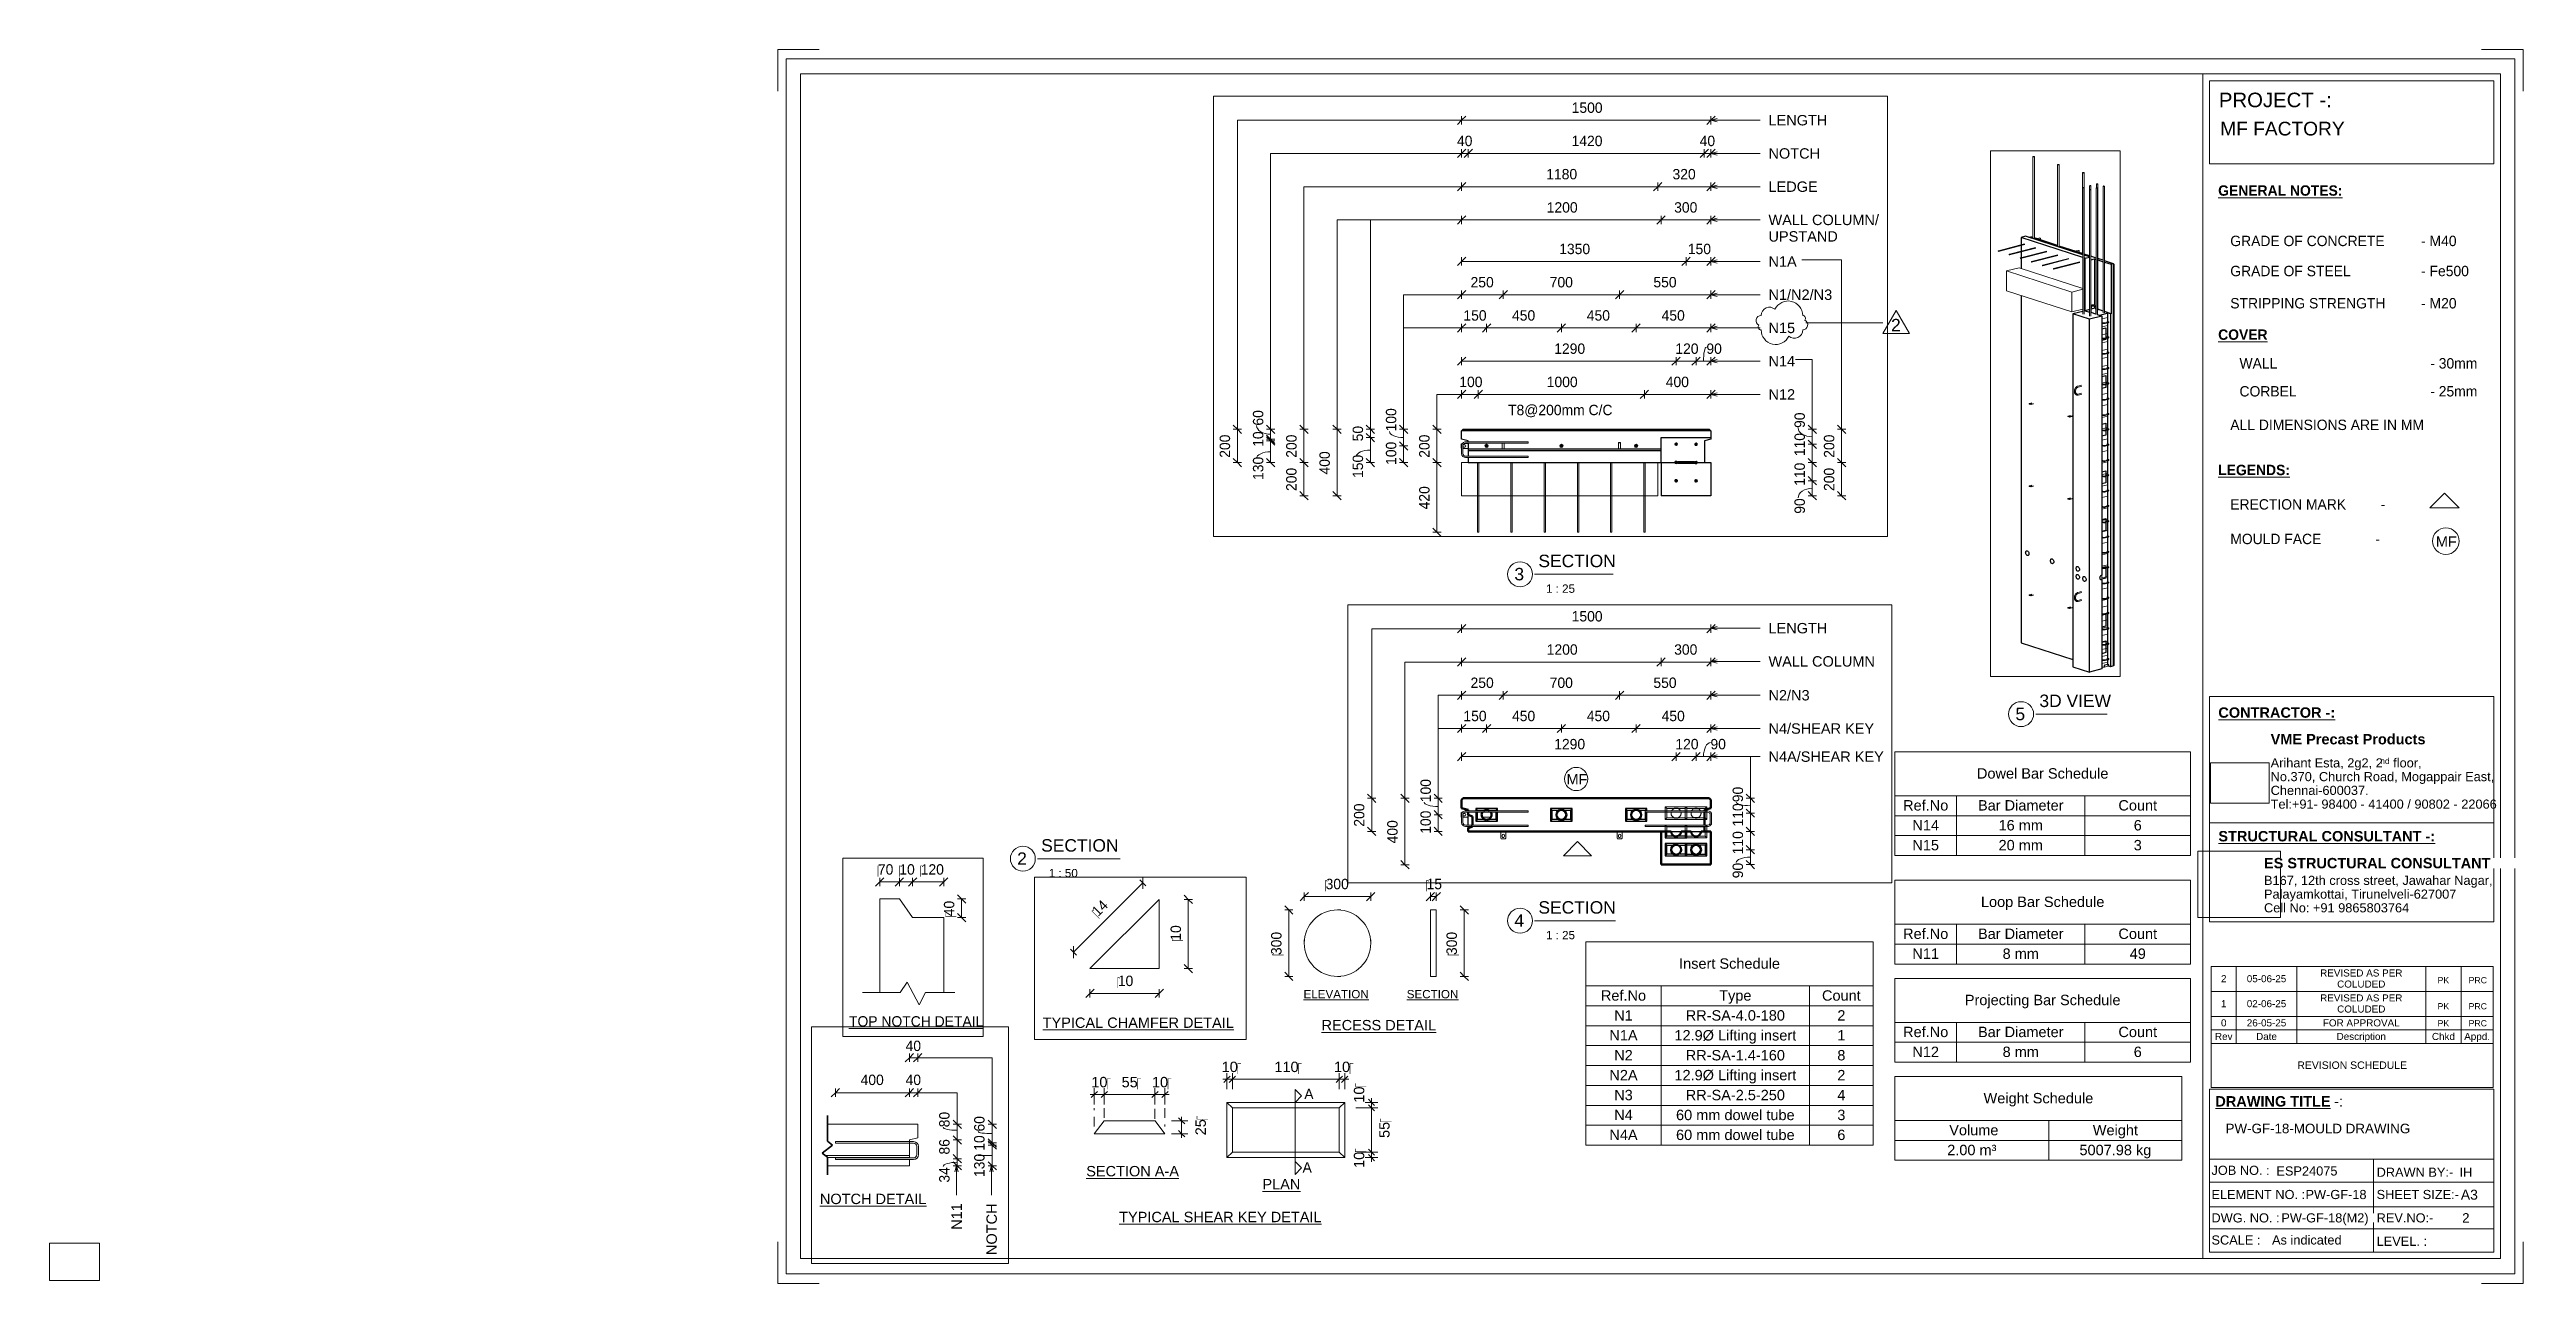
# Paper-space layout 'Layout1' of a CAD drawing. Header units: millimetres. Extents: x 0 to 596, y -1 to 296.
# The model-space entities are those that its viewports show. They can reach past a viewport. Long polylines and large blocks are cut down to what shows.
import ezdxf

# ---------------------------------------------------------------- set-up
doc = ezdxf.new("R2010")
doc.units = ezdxf.units.MM
doc.linetypes.add('Dash', pattern=[6.36, 3.18, -3.18])
doc.linetypes.add('Overhead', pattern=[3.97, 2.38, -1.59])
for name, color, linetype, lineweight in [('A-ANNO-DIMS', 211, 'Continuous', 9), ('A-ANNO-DIMS-1', 211, 'Continuous', 9), ('A-ANNO-DIMS-25', 211, 'Continuous', 9), ('A-ANNO-DIMS-3', 211, 'Continuous', 9), ('A-ANNO-DIMS-80', 211, 'Continuous', 9), ('A-DETL', 90, 'Continuous', 18), ('A-DETL-MBND', 5, 'Continuous', 18), ('A-DETL-THIN', 151, 'Continuous', 18), ('A-FLOR-OVHD', 1, 'Overhead', 18), ('A-GENM', 13, 'Continuous', 18), ('A-WALL', 113, 'Continuous', 25), ('A-WALL-HDLN', 110, 'Dash', 25), ('G-ANNO-REVC', 71, 'Continuous', 9), ('G-ANNO-REVC-IDEN', 71, 'Continuous', 9), ('G-ANNO-SCHD', 231, 'Continuous', 9), ('G-ANNO-TEXT', 231, 'Continuous', 9), ('G-ANNO-TTLB', 6, 'Continuous', 9), ('G-ANNO-TTLB-MEDM', 33, 'Continuous', 9), ('G-ANNO-TTLB-THIN', 151, 'Continuous', 9), ('S-BEAM', 12, 'Continuous', 18), ('S-BEAM-HDLN', 1, 'Dash', 18), ('S-COLS', 52, 'Continuous', 18), ('S-COLS-HDLN', 52, 'Dash', 18), ('S-RBAR', 171, 'Continuous', 18)]:
    doc.layers.add(name, color=color, linetype=linetype, lineweight=lineweight)
doc.layers.add('G-ANNO-NPLT', color=191, linetype='Continuous')
doc.styles.add('Arial_1', font='arial.ttf', dxfattribs={"height": 62.5})
doc.styles.add('Arial_10', font='arial.ttf', dxfattribs={"height": 3.3})
doc.styles.add('Arial_11', font='arial.ttf', dxfattribs={"height": 2.3})
doc.styles.add('Arial_12', font='arial.ttf', dxfattribs={"height": 1.8})
doc.styles.add('Arial_13', font='arial.ttf', dxfattribs={"height": 1.7})
doc.styles.add('Arial_14', font='arial.ttf', dxfattribs={"height": 2})
doc.styles.add('Arial_15', font='arial.ttf', dxfattribs={"height": 3})
doc.styles.add('Arial_16', font='arial.ttf', dxfattribs={"height": 1.5})
doc.styles.add('Arial_2', font='arial.ttf', dxfattribs={"height": 50})
doc.styles.add('Arial_3', font='arial.ttf', dxfattribs={"height": 7.5})
doc.styles.add('Arial_4', font='arial.ttf', dxfattribs={"height": 3.5})
doc.styles.add('Arial_5', font='arial.ttf', dxfattribs={"height": 2.2})
doc.styles.add('Arial_6', font='arial.ttf', dxfattribs={"height": 2.4})
doc.styles.add('Arial_7', font='arial.ttf', dxfattribs={"height": 2.5})
doc.styles.add('Arial_8', font='arial.ttf', dxfattribs={"height": 1.42976})
doc.styles.add('Arial_9', font='arial.ttf', dxfattribs={"height": 2.25})
doc.styles.add('Arial_B', font='arialbd.ttf', dxfattribs={"height": 2.5})
doc.styles.add('Nirmala UI Semilight_1', font='NirmalaS.ttf', dxfattribs={"height": 62.5})
doc.styles.add('Nirmala UI Semilight_2', font='NirmalaS.ttf', dxfattribs={"height": 50})
doc.styles.add('Nirmala UI Semilight_3', font='NirmalaS.ttf', dxfattribs={"height": 7.5})
doc.styles.add('Nirmala UI Semilight_4', font='NirmalaS.ttf', dxfattribs={"height": 200})
doc.styles.add('Nirmala UI Semilight_5', font='NirmalaS.ttf', dxfattribs={"height": 200})
doc.styles.add('Nirmala UI Semilight_6', font='NirmalaS.ttf', dxfattribs={"height": 2.5})
doc.styles.add('Nirmala UI Semilight_7', font='NirmalaS.ttf', dxfattribs={"height": 2.5})
doc.styles.add('Nirmala UI Semilight_B', font='', dxfattribs={"height": 2.5})
doc.styles.get('Nirmala UI Semilight_B').set_extended_font_data('Nirmala UI Semilight', bold=True)
doc.dimstyles.new('Arrow_Filled_-_2_5_NI_UI_3', dxfattribs={"dimscale": 304.8, "dimtxt": 65.460247, "dimasz": 0.164042, "dimexe": 0.082021, "dimexo": 0.0625, "dimgap": 0.082021, "dimtad": 1, "dimdec": 4, "dimzin": 0, "dimdsep": 46, "dimtxsty": 'Nirmala UI Semilight_1', "dimblk1": 'OBLIQUE', "dimblk2": 'OBLIQUE', "dimsah": 1, "dimcen": 0.09, "dimazin": 0, "dimtfac": 1, "dimtdec": 4, "dimtix": 1, "dimtmove": 0, "dimatfit": 3, "dimfxl": 0.082021, "dimfxlon": 1, "dimtvp": 1, "dimtolj": 1, "dimtzin": 0, "dimarcsym": 2})
doc.dimstyles.new('Arrow_Filled_-_2_5_NI_UI_4', dxfattribs={"dimscale": 304.8, "dimtxt": 65.460247, "dimasz": 0.164042, "dimexe": 0.082021, "dimexo": 0.0625, "dimgap": 0.082021, "dimtad": 1, "dimdec": 4, "dimzin": 0, "dimdsep": 46, "dimtxsty": 'Nirmala UI Semilight_1', "dimblk1": 'OBLIQUE', "dimblk2": 'OBLIQUE', "dimsah": 1, "dimcen": 0.09, "dimazin": 0, "dimtfac": 1, "dimtdec": 4, "dimtix": 1, "dimtmove": 1, "dimatfit": 3, "dimfxl": 0.082021, "dimfxlon": 1, "dimtvp": 1, "dimtolj": 1, "dimtzin": 0, "dimarcsym": 2})
doc.dimstyles.new('Arrow_Filled_-_2_5_NI_UI_5', dxfattribs={"dimscale": 304.8, "dimtxt": 65.460247, "dimasz": 0.164042, "dimexe": 0.082021, "dimexo": 0.0625, "dimgap": 0.082021, "dimtad": 1, "dimdec": 4, "dimzin": 0, "dimdsep": 46, "dimtxsty": 'Nirmala UI Semilight_1', "dimblk1": 'OBLIQUE', "dimblk2": 'OBLIQUE', "dimsah": 1, "dimcen": 0.09, "dimazin": 0, "dimtfac": 1, "dimtdec": 4, "dimtix": 1, "dimtmove": 2, "dimatfit": 3, "dimfxl": 0.082021, "dimfxlon": 1, "dimtvp": 1, "dimtolj": 1, "dimtzin": 0, "dimarcsym": 2})
doc.dimstyles.new('Arrow_Filled_-_2_5_NI_UI_6', dxfattribs={"dimscale": 304.8, "dimtxt": 7.85523, "dimasz": 0.019685, "dimexe": 0.009843, "dimexo": 0.0625, "dimgap": 0.009843, "dimtad": 1, "dimdec": 4, "dimzin": 0, "dimdsep": 46, "dimtxsty": 'Nirmala UI Semilight_3', "dimblk1": 'OBLIQUE', "dimblk2": 'OBLIQUE', "dimsah": 1, "dimcen": 0.09, "dimazin": 0, "dimtfac": 1, "dimtdec": 4, "dimtix": 1, "dimtmove": 0, "dimatfit": 3, "dimfxl": 0.009843, "dimfxlon": 1, "dimtvp": 1, "dimtolj": 1, "dimtzin": 0, "dimarcsym": 2})
doc.dimstyles.new('Arrow_Filled_-_2_5_NI_UI_7', dxfattribs={"dimscale": 304.8, "dimtxt": 209.472789, "dimasz": 0.524934, "dimexe": 0.262467, "dimexo": 0.0625, "dimgap": 0.262467, "dimtad": 1, "dimdec": 4, "dimzin": 0, "dimdsep": 46, "dimtxsty": 'Nirmala UI Semilight_4', "dimblk1": 'OBLIQUE', "dimblk2": 'OBLIQUE', "dimsah": 1, "dimcen": 0.09, "dimazin": 0, "dimtfac": 1, "dimtdec": 4, "dimtix": 1, "dimtmove": 2, "dimatfit": 3, "dimfxl": 0.262467, "dimfxlon": 1, "dimtvp": 1, "dimtolj": 1, "dimtzin": 0, "dimarcsym": 2})
doc.dimstyles.new('Arrow_Filled_-_2_5_NI_UI_8', dxfattribs={"dimscale": 304.8, "dimtxt": 209.472789, "dimasz": 0.524934, "dimexe": 0.262467, "dimexo": 0.0625, "dimgap": 0.262467, "dimtad": 1, "dimdec": 4, "dimzin": 0, "dimdsep": 46, "dimtxsty": 'Nirmala UI Semilight_4', "dimblk1": 'OBLIQUE', "dimblk2": 'OBLIQUE', "dimsah": 1, "dimcen": 0.09, "dimazin": 0, "dimtfac": 1, "dimtdec": 4, "dimtix": 1, "dimtmove": 0, "dimatfit": 3, "dimfxl": 0.262467, "dimfxlon": 1, "dimtvp": 1, "dimtolj": 1, "dimtzin": 0, "dimarcsym": 2})
doc.dimstyles.new('Arrow_Filled_-_2_5_NI_UI_9', dxfattribs={"dimscale": 304.8, "dimtxt": 2.61841, "dimasz": 0.006562, "dimexe": 0.003281, "dimexo": 0.0625, "dimgap": 0.003281, "dimtad": 1, "dimdec": 4, "dimzin": 0, "dimdsep": 46, "dimtxsty": 'Nirmala UI Semilight_7', "dimblk1": 'OBLIQUE', "dimblk2": 'OBLIQUE', "dimsah": 1, "dimcen": 0.09, "dimazin": 0, "dimtfac": 1, "dimtdec": 4, "dimtix": 1, "dimtmove": 0, "dimatfit": 3, "dimfxl": 0.003281, "dimfxlon": 1, "dimtvp": 1, "dimtolj": 1, "dimtzin": 0, "dimarcsym": 2})
doc.dimstyles.new('Diagonal_-_2_5mm_Arial', dxfattribs={"dimscale": 304.8, "dimtxt": 2.550648, "dimasz": 0.004921, "dimexe": 0.004921, "dimexo": 0.0625, "dimgap": 0.003281, "dimtad": 1, "dimdec": 4, "dimzin": 0, "dimdsep": 46, "dimtxsty": 'Arial_7', "dimblk1": 'OBLIQUE', "dimblk2": 'OBLIQUE', "dimsah": 1, "dimcen": 0.09, "dimdle": 0.003281, "dimazin": 0, "dimtfac": 1, "dimtdec": 4, "dimtix": 1, "dimtmove": 2, "dimatfit": 3, "dimfxl": 0.007874, "dimfxlon": 1, "dimtvp": 1, "dimtolj": 1, "dimtzin": 0, "dimarcsym": 2})
doc.dimstyles.new('Diagonal_-_2_5mm_Arial_1', dxfattribs={"dimscale": 304.8, "dimtxt": 2.550648, "dimasz": 0.004921, "dimexe": 0.004921, "dimexo": 0.0625, "dimgap": 0.003281, "dimtad": 1, "dimdec": 4, "dimzin": 0, "dimdsep": 46, "dimtxsty": 'Arial_7', "dimblk1": 'OBLIQUE', "dimblk2": 'OBLIQUE', "dimsah": 1, "dimcen": 0.09, "dimdle": 0.003281, "dimazin": 0, "dimtfac": 1, "dimtdec": 4, "dimtix": 1, "dimtmove": 0, "dimatfit": 3, "dimfxl": 0.007874, "dimfxlon": 1, "dimtvp": 1, "dimtolj": 1, "dimtzin": 0, "dimarcsym": 2})
picture_1 = doc.add_image_def('image1.jpg', size_in_pixel=(996, 686))
picture_2 = doc.add_image_def('image2.jpg', size_in_pixel=(1600, 1280))

psp = doc.layouts.get("Layout1")

msp = doc.modelspace()

# ---------------------------------------------------------------- texts
at = {"layer": 'G-ANNO-TEXT', "color": 7, "attachment_point": 1}
for s, insert, char_height, width, style in [('40', (25382.0565, 18537.9943), 50, 91.392375, 'Nirmala UI Semilight_2'), ('400', (25165.48959, 18374.43991), 50, 136.286875, 'Nirmala UI Semilight_2'), ('40', (25382.0565, 18374.43991), 50, 91.392375, 'Nirmala UI Semilight_2'), ('\\LNOTCH DETAIL', (24969.69585, 17801.32875), 50, 622.1095, 'Arial_2'), ('\\LTYPICAL CHAMFER DETAIL', (25899.029, 3087.48198), 7.5, 166.9113375, 'Arial_3'), ('\\LTOP NOTCH DETAIL', (26435.93962, 1307.16895), 200, 2975.864, 'Nirmala UI Semilight_5')]:
    msp.add_mtext(s, dxfattribs=dict(at, insert=insert, char_height=char_height, width=width, style=style))
for s, insert, char_height, width, rotation, style in [('80', (25543.63175, 18120.89979), 50, 89.789, 90, 'Nirmala UI Semilight_2'), ('60', (25711.97455, 18100.51088), 50, 89.789, 90, 'Nirmala UI Semilight_2'), ('10', (25711.97455, 18008.05743), 50, 76.962, 90, 'Nirmala UI Semilight_2'), ('86', (25543.63175, 17989.83049), 50, 89.789, 90, 'Nirmala UI Semilight_2'), ('130', (25711.97455, 17881.70469), 50, 121.8565, 90, 'Nirmala UI Semilight_2'), ('34', (25543.63175, 17854.64001), 50, 91.392375, 90, 'Nirmala UI Semilight_2'), ('N11', (25602.86313, 17627.56958), 50, 153.924, 90, 'Arial_2'), ('NOTCH', (25771.20593, 17505.96958), 50, 301.4345, 90, 'Arial_2'), ('LENGTH', (18801.12465, 15004.82323), 62.5, 428.9028125, 0.00066301, 'Arial_1'), ('NOTCH', (18801.12697, 14804.82323), 62.5, 376.793125, 0.00066301, 'Arial_1'), ('LEDGE', (18801.12928, 14604.82323), 62.5, 356.7509375, 0.00066301, 'Arial_1'), ('WALL COLUMN/', (18801.12928, 14404.82323), 62.5, 805.6959375, 0.00066301, 'Arial_1'), ('UPSTAND', (18801.13043, 14305.60448), 62.5, 505.063125, 0.00066301, 'Arial_1'), ('LENGTH', (22376.31579, 14168.03784), 62.5, 428.9028125, 0.00066301, 'Arial_1'), ('N1A', (18801.13217, 14154.82323), 62.5, 204.4303125, 0.00066301, 'Arial_1'), ('WALL COLUMN', (22376.3181, 13968.03784), 62.5, 775.6326562, 0.00066301, 'Arial_1'), ('N1/N2/N3', (18801.1343, 13954.82323), 62.5, 462.9745312, 0.00066301, 'Arial_1'), ('N2/N3', (22376.32046, 13764.28784), 62.5, 298.6285938, 0.00066301, 'Arial_1'), ('N15', (18801.1368, 13754.82323), 62.5, 192.405, 0.00066301, 'Arial_1'), ('N4/SHEAR KEY', (22376.32277, 13564.17363), 62.5, 767.6157813, 0.00066301, 'Arial_1'), ('N14', (18801.13893, 13554.82621), 62.5, 192.405, 0.00066301, 'Arial_1'), ('N4A/SHEAR KEY', (22376.32473, 13395.08475), 62.5, 837.7634375, 0.00066301, 'Arial_1'), ('N12', (18801.14124, 13354.82621), 62.5, 192.405, 0.00066301, 'Arial_1'), ('MF', (21161.08952, 13258.6908), 62.5, 150.3164062, 0.00066301, 'Arial_1')]:
    msp.add_mtext(s, dxfattribs=dict(at, insert=insert, char_height=char_height, width=width, rotation=rotation, style=style))

# ---------------------------------------------------------------- blocks, each defined once
blk = doc.blocks.new('ES-Landscape-A3 - ES-Landscape-A3-502445-PW-GF-18-MOULD DRAWING')
at = {"layer": 'G-ANNO-TTLB'}
for p, q in [((175.24, 296.27), (185.24, 296.27)), ((175.24, 296.27), (175.24, 286.27)), ((595.24, 296.27), (585.24, 296.27)), ((595.24, 296.27), (595.24, 286.27)), ((519.77, 140.54), (588.2, 140.54)), ((519.77, 86.33), (519.77, 140.54)), ((588.2, 86.33), (588.2, 140.54)), ((519.77, 110.14), (588.2, 110.14)), ((519.77, 6.78), (519.77, 46.03)), ((588.2, 6.78), (588.2, 46.03)), ((559.23, 29.2), (559.23, 6.78)), ((175.24, -0.73), (175.24, 9.27)), ((595.24, -0.73), (595.24, 9.27)), ((175.24, -0.73), (185.24, -0.73)), ((595.24, -0.73), (585.24, -0.73))]:
    blk.add_line(p, q, dxfattribs=at)
at = {"layer": 'G-ANNO-TTLB-MEDM'}
for p, q in [((180.73, 290.44), (180.73, 5.31)), ((180.73, 290.44), (589.79, 290.44)), ((518.17, 290.44), (518.17, 5.31)), ((519.77, 268.77), (519.77, 288.77)), ((519.77, 288.77), (588.2, 288.77)), ((588.2, 288.77), (588.2, 268.77)), ((589.79, 290.44), (589.79, 5.31)), ((588.2, 268.77), (519.77, 268.77)), ((519.77, 86.33), (588.2, 86.33)), ((519.77, 6.78), (588.2, 6.78)), ((180.73, 5.31), (589.79, 5.31))]:
    blk.add_line(p, q, dxfattribs=at)
at = {"layer": 'G-ANNO-TTLB-THIN'}
for p, q in [((177.29, 294.03), (177.29, 1.56)), ((593.23, 294.03), (177.29, 294.03)), ((593.23, 1.56), (593.23, 294.03)), ((519.77, 46.03), (588.2, 46.03)), ((519.77, 29.2), (588.2, 29.2)), ((519.77, 23.64), (588.2, 23.64)), ((519.77, 17.68), (588.2, 17.68)), ((519.77, 12.43), (588.2, 12.43)), ((177.29, 1.56), (593.23, 1.56))]:
    blk.add_line(p, q, dxfattribs=at)
at = {"layer": 'G-ANNO-TTLB', "insert": (534.5, 131.53), "char_height": 2.5, "width": 45.135, "attachment_point": 1, "style": 'Arial_B', "bg_fill": 3, "box_fill_scale": 0, "bg_fill_color": 256, "bg_fill_true_color": 3254780160, "bg_fill_transparency": 256}
blk.add_mtext('VME Precast Products', dxfattribs=at)
at = {"layer": 'G-ANNO-TTLB', "attachment_point": 1}
for s, insert, char_height, width, style in [('Arihant Esta, 2g2, 2', (534.5, 125.68), 2.2, 31.9873, 'Arial_5'), ('nd', (560.89, 125.72), 1.43, 2.7257, 'Arial_8'), (' floor,', (563.14, 125.68), 2.2, 9.1392, 'Arial_5'), ('No.370, Church Road, Mogappair East,', (534.5, 122.37), 2.2, 63.4135, 'Arial_5'), ('Tel:+91- 98400 - 41400 / 90802 - 22066 ', (534.5, 115.75), 2.2, 65.2574, 'Arial_5'), ('Chennai-600037.', (534.5, 119.06), 2.2, 27.6582, 'Arial_5'), ('Cell No: +91 9865803764', (532.9, 90.79), 2.2, 41.0464, 'Arial_5'), ('Palayamkottai, Tirunelveli-627007', (532.9, 94.09), 2.2, 54.4346, 'Arial_5'), ('JOB NO. :', (520.26, 27.61), 2.2, 16.5949, 'Arial_5'), ('DRAWN BY:-', (560, 27.14), 2.2, 21.7257, 'Arial_5'), ('ELEMENT NO. :', (520.26, 21.79), 2.2, 26.5359, 'Arial_5'), ('SHEET SIZE:-', (560, 21.79), 2.2, 23.2489, 'Arial_5'), ('DWG. NO. :', (520.26, 16.16), 2.2, 19.481, 'Arial_5'), ('REV.NO:-', (560, 16.16), 2.2, 16.0338, 'Arial_5'), ('SCALE :', (520.26, 10.84), 2.2, 13.8692, 'Arial_5'), ('LEVEL. :', (560, 10.53), 2.2, 14.3502, 'Arial_5')]:
    blk.add_mtext(s, dxfattribs=dict(at, insert=insert, char_height=char_height, width=width, style=style))
at = {"layer": 'G-ANNO-TTLB'}
image = blk.add_image(picture_1, insert=(520, 114.84), size_in_units=(14.11, 9.72), dxfattribs=at)
image.dxf.flags = 7
image = blk.add_image(picture_2, insert=(516.95, 87.39), size_in_units=(19.92, 15.93), dxfattribs=at)
image.dxf.flags = 7
at = {"layer": 'G-ANNO-TTLB', "attachment_point": 1, "bg_fill": 3, "box_fill_scale": 0, "bg_fill_color": 256, "bg_fill_true_color": 3254780160, "bg_fill_transparency": 256}
for s, insert, char_height, width, style in [('PROJECT -:', (522.05, 285.89), 3.5, 33.3502, 'Arial_4'), ('\\LCONTRACTOR -:', (521.92, 137.94), 2.5, 33.9114, 'Arial_B'), ('\\LSTRUCTURAL CONSULTANT -:', (521.92, 108.18), 2.5, 62.8523, 'Arial_B'), ('ES STRUCTURAL CONSULTANT', (532.9, 101.7), 2.5, 65.6582, 'Arial_B'), ('\\LDRAWING TITLE', (521.19, 44.36), 2.5, 33.4304, 'Arial_B'), ('A3', (580.27, 21.84), 2.4, 4.9705, 'Arial_6')]:
    blk.add_mtext(s, dxfattribs=dict(at, insert=insert, char_height=char_height, width=width, style=style))
at = {"layer": 'G-ANNO-TTLB', "insert": (532.9, 97.4), "char_height": 2.2, "width": 65.1772, "attachment_point": 1, "style": 'Arial_5'}
blk.add_mtext('B167, 12th cross street, Jawahar Nagar,', dxfattribs=at)
at = {"layer": 'G-ANNO-TTLB', "insert": (548.78, 44.36), "char_height": 2.5, "width": 1.2025, "attachment_point": 1, "style": 'Arial_B', "bg_fill": 3, "box_fill_scale": 0, "bg_fill_color": 256, "bg_fill_true_color": 3254780160, "bg_fill_transparency": 256}
blk.add_mtext('\\fArial|b1|i0|c0|p34|; ', dxfattribs=at)
at = {"layer": 'G-ANNO-TTLB', "insert": (549.77, 44.36), "char_height": 2.5, "width": 2.6456, "attachment_point": 1, "style": 'Arial_7', "bg_fill": 3, "box_fill_scale": 0, "bg_fill_color": 256, "bg_fill_true_color": 3254780160, "bg_fill_transparency": 256}
blk.add_mtext('-:', dxfattribs=at)
blk = doc.blocks.new('Viewport - M_View Title-1040-PW-GF-18-MOULD DRAWING')
at = {"layer": 'G-ANNO-TTLB'}
for start, end in [(360, 180), (180, 0)]:
    blk.add_arc((-3.5, 0), 3, start, end, dxfattribs=at)
blk = doc.blocks.new('DIMBLOCK100-PW-GF-18-MOULD DRAWING')
at = {"layer": 'A-ANNO-DIMS-1'}
for p, q in [((318.13, 42.87), (316.57, 42.87)), ((318.13, 43.87), (318.13, 41.55)), ((318.13, 42.87), (319.63, 42.87)), ((318.13, 41.55), (314.33, 41.55)), ((318.13, 41.55), (319.63, 41.55))]:
    blk.add_line(p, q, dxfattribs=at)
at = {"layer": 'A-ANNO-DIMS-1', "lineweight": 35}
for p, q in [((318.13, 42.87), (317.38, 43.62)), ((318.13, 41.55), (317.38, 42.3)), ((318.13, 42.87), (318.88, 42.12)), ((318.13, 41.55), (318.88, 40.8))]:
    blk.add_line(p, q, dxfattribs=at)
at = {"layer": 'A-ANNO-DIMS-1', "color": 0, "insert": (313.88, 42.79), "char_height": 2.5, "width": 4.6147, "attachment_point": 1, "rotation": 90, "line_spacing_factor": 0.941778, "style": 'Arial_7'}
blk.add_mtext('10\\fArial|b0|i0|c254|p34|;\u202a', dxfattribs=at)
blk = doc.blocks.new('_Oblique')
at = {"color": 0, "linetype": 'ByBlock', "lineweight": -2}
blk.add_line((-0.5, -0.5), (0.5, 0.5), dxfattribs=at)
blk = doc.blocks.new('DIMBLOCK101-PW-GF-18-MOULD DRAWING')
at = {"layer": 'A-ANNO-DIMS-1', "lineweight": 35}
for p, q in [((318.13, 41.55), (317.38, 42.3)), ((318.13, 41.55), (318.88, 40.8)), ((318.13, 30.88), (317.38, 31.63)), ((318.13, 30.88), (318.88, 30.13))]:
    blk.add_line(p, q, dxfattribs=at)
at = {"layer": 'A-ANNO-DIMS-1'}
for p, q in [((318.13, 41.55), (314.33, 41.55)), ((318.13, 41.55), (318.13, 30.88)), ((318.13, 41.55), (319.63, 41.55)), ((318.13, 30.88), (315.73, 30.88)), ((318.13, 30.88), (319.63, 30.88))]:
    blk.add_line(p, q, dxfattribs=at)
at = {"layer": 'A-ANNO-DIMS-1', "color": 0, "insert": (319.97, 34.29), "char_height": 2.5, "width": 4.6147, "attachment_point": 1, "rotation": 90, "line_spacing_factor": 0.941778, "style": 'Arial_7'}
blk.add_mtext('55\\fArial|b0|i0|c254|p34|;\u202a', dxfattribs=at)
blk = doc.blocks.new('DIMBLOCK102-PW-GF-18-MOULD DRAWING')
at = {"layer": 'A-ANNO-DIMS-1'}
for p, q in [((318.13, 30.88), (315.73, 30.88)), ((318.13, 30.88), (318.13, 28.57)), ((318.13, 30.88), (319.63, 30.88)), ((318.13, 29.57), (316.57, 29.57)), ((318.13, 29.57), (319.63, 29.57))]:
    blk.add_line(p, q, dxfattribs=at)
at = {"layer": 'A-ANNO-DIMS-1', "lineweight": 35}
for p, q in [((318.13, 30.88), (317.38, 31.63)), ((318.13, 29.57), (317.38, 30.32)), ((318.13, 30.88), (318.88, 30.13)), ((318.13, 29.57), (318.88, 28.82))]:
    blk.add_line(p, q, dxfattribs=at)
at = {"layer": 'A-ANNO-DIMS-1', "color": 0, "insert": (313.88, 27.09), "char_height": 2.5, "width": 4.6147, "attachment_point": 1, "rotation": 90, "line_spacing_factor": 0.941778, "style": 'Arial_7'}
blk.add_mtext('10\\fArial|b0|i0|c254|p34|;\u202a', dxfattribs=at)
blk = doc.blocks.new('DIMBLOCK103-PW-GF-18-MOULD DRAWING')
at = {"layer": 'A-ANNO-DIMS-1'}
for p, q in [((282.33, 48.41), (284.65, 48.41)), ((283.33, 48.41), (283.33, 49.91)), ((283.33, 48.41), (283.33, 46.01)), ((284.65, 48.41), (284.65, 49.91)), ((284.65, 48.41), (284.65, 46.01))]:
    blk.add_line(p, q, dxfattribs=at)
at = {"layer": 'A-ANNO-DIMS-1', "lineweight": 35}
for p, q in [((283.33, 48.41), (282.58, 47.66)), ((283.33, 48.41), (284.08, 49.16)), ((284.65, 48.41), (283.9, 47.66)), ((284.65, 48.41), (285.4, 49.16))]:
    blk.add_line(p, q, dxfattribs=at)
at = {"layer": 'A-ANNO-DIMS-1', "color": 0, "insert": (282.07, 52.66), "char_height": 2.5, "width": 4.6147, "attachment_point": 1, "line_spacing_factor": 0.941778, "style": 'Arial_7'}
blk.add_mtext('10\\fArial|b0|i0|c254|p34|;\u202a', dxfattribs=at)
blk = doc.blocks.new('DIMBLOCK104-PW-GF-18-MOULD DRAWING')
at = {"layer": 'A-ANNO-DIMS-1', "lineweight": 35}
for p, q in [((284.65, 48.41), (283.9, 47.66)), ((284.65, 48.41), (285.4, 49.16)), ((310.36, 48.41), (309.61, 47.66)), ((310.36, 48.41), (311.11, 49.16))]:
    blk.add_line(p, q, dxfattribs=at)
at = {"layer": 'A-ANNO-DIMS-1'}
for p, q in [((284.65, 48.41), (284.65, 49.91)), ((284.65, 48.41), (310.36, 48.41)), ((284.65, 48.41), (284.65, 46.01)), ((310.36, 48.41), (310.36, 49.91)), ((310.36, 48.41), (310.36, 46.01))]:
    blk.add_line(p, q, dxfattribs=at)
at = {"layer": 'A-ANNO-DIMS-1', "color": 0, "insert": (294.76, 52.66), "char_height": 2.5, "width": 6.5924, "attachment_point": 1, "line_spacing_factor": 0.941778, "style": 'Arial_7'}
blk.add_mtext('110\\fArial|b0|i0|c254|p34|;\u202a', dxfattribs=at)
blk = doc.blocks.new('DIMBLOCK105-PW-GF-18-MOULD DRAWING')
at = {"layer": 'A-ANNO-DIMS-1', "lineweight": 35}
for p, q in [((310.36, 48.41), (309.61, 47.66)), ((310.36, 48.41), (311.11, 49.16)), ((311.67, 48.41), (310.92, 47.66)), ((311.67, 48.41), (312.42, 49.16))]:
    blk.add_line(p, q, dxfattribs=at)
at = {"layer": 'A-ANNO-DIMS-1'}
for p, q in [((310.36, 48.41), (310.36, 49.91)), ((310.36, 48.41), (312.67, 48.41)), ((310.36, 48.41), (310.36, 46.01)), ((311.67, 48.41), (311.67, 49.91)), ((311.67, 48.41), (311.67, 46.01))]:
    blk.add_line(p, q, dxfattribs=at)
at = {"layer": 'A-ANNO-DIMS-1', "color": 0, "insert": (309.09, 52.66), "char_height": 2.5, "width": 4.6147, "attachment_point": 1, "line_spacing_factor": 0.941778, "style": 'Arial_7'}
blk.add_mtext('10\\fArial|b0|i0|c254|p34|;\u202a', dxfattribs=at)
blk = doc.blocks.new('DIMBLOCK106-PW-GF-18-MOULD DRAWING')
at = {"layer": 'A-ANNO-DIMS-1'}
for p, q in [((272.43, 38.41), (270.03, 38.41)), ((272.43, 39.41), (272.43, 34.31)), ((272.43, 38.41), (273.93, 38.41)), ((272.43, 35.31), (270.03, 35.31)), ((272.43, 35.31), (273.93, 35.31))]:
    blk.add_line(p, q, dxfattribs=at)
at = {"layer": 'A-ANNO-DIMS-1', "lineweight": 35}
for p, q in [((272.43, 38.41), (271.68, 39.16)), ((272.43, 35.31), (271.68, 36.06)), ((272.43, 38.41), (273.18, 37.66)), ((272.43, 35.31), (273.18, 34.56))]:
    blk.add_line(p, q, dxfattribs=at)
at = {"layer": 'A-ANNO-DIMS-1', "color": 0, "insert": (275.76, 34.94), "char_height": 2.5, "width": 4.6147, "attachment_point": 1, "rotation": 90, "line_spacing_factor": 0.941778, "style": 'Arial_7'}
blk.add_mtext('25\\fArial|b0|i0|c254|p34|;\u202a', dxfattribs=at)
blk = doc.blocks.new('DIMBLOCK107-PW-GF-18-MOULD DRAWING')
at = {"layer": 'A-ANNO-DIMS-1'}
for p, q in [((250.42, 44.75), (253.82, 44.75)), ((251.42, 44.75), (251.42, 46.25)), ((251.42, 44.75), (251.42, 42.35)), ((253.82, 44.75), (253.82, 46.25)), ((253.82, 44.75), (253.82, 42.35))]:
    blk.add_line(p, q, dxfattribs=at)
at = {"layer": 'A-ANNO-DIMS-1', "lineweight": 35}
for p, q in [((251.42, 44.75), (250.67, 44)), ((251.42, 44.75), (252.17, 45.5)), ((253.82, 44.75), (253.07, 44)), ((253.82, 44.75), (254.57, 45.5))]:
    blk.add_line(p, q, dxfattribs=at)
at = {"layer": 'A-ANNO-DIMS-1', "color": 0, "insert": (250.7, 48.99), "char_height": 2.5, "width": 4.6147, "attachment_point": 1, "line_spacing_factor": 0.941778, "style": 'Arial_7'}
blk.add_mtext('10\\fArial|b0|i0|c254|p34|;\u202a', dxfattribs=at)
blk = doc.blocks.new('DIMBLOCK108-PW-GF-18-MOULD DRAWING')
at = {"layer": 'A-ANNO-DIMS-1', "lineweight": 35}
for p, q in [((253.82, 44.75), (253.07, 44)), ((253.82, 44.75), (254.57, 45.5)), ((266.01, 44.75), (265.26, 44)), ((266.01, 44.75), (266.76, 45.5))]:
    blk.add_line(p, q, dxfattribs=at)
at = {"layer": 'A-ANNO-DIMS-1'}
for p, q in [((253.82, 44.75), (253.82, 46.25)), ((253.82, 44.75), (266.01, 44.75)), ((253.82, 44.75), (253.82, 42.35)), ((266.01, 44.75), (266.01, 46.25)), ((266.01, 44.75), (266.01, 42.35))]:
    blk.add_line(p, q, dxfattribs=at)
at = {"layer": 'A-ANNO-DIMS-1', "color": 0, "insert": (257.99, 48.99), "char_height": 2.5, "width": 4.6147, "attachment_point": 1, "line_spacing_factor": 0.941778, "style": 'Arial_7'}
blk.add_mtext('55\\fArial|b0|i0|c254|p34|;\u202a', dxfattribs=at)
blk = doc.blocks.new('DIMBLOCK109-PW-GF-18-MOULD DRAWING')
at = {"layer": 'A-ANNO-DIMS-1', "lineweight": 35}
for p, q in [((266.01, 44.75), (265.26, 44)), ((266.01, 44.75), (266.76, 45.5)), ((268.42, 44.75), (267.67, 44)), ((268.42, 44.75), (269.17, 45.5))]:
    blk.add_line(p, q, dxfattribs=at)
at = {"layer": 'A-ANNO-DIMS-1'}
for p, q in [((266.01, 44.75), (266.01, 46.25)), ((266.01, 44.75), (269.42, 44.75)), ((266.01, 44.75), (266.01, 42.35)), ((268.42, 44.75), (268.42, 46.25)), ((268.42, 44.75), (268.42, 42.35))]:
    blk.add_line(p, q, dxfattribs=at)
at = {"layer": 'A-ANNO-DIMS-1', "color": 0, "insert": (265.29, 48.99), "char_height": 2.5, "width": 4.6147, "attachment_point": 1, "line_spacing_factor": 0.941778, "style": 'Arial_7'}
blk.add_mtext('10\\fArial|b0|i0|c254|p34|;\u202a', dxfattribs=at)
blk = doc.blocks.new('DIMBLOCK110-PW-GF-18-MOULD DRAWING')
at = {"layer": 'A-ANNO-DIMS-1'}
for p, q in [((298.23, 89.18), (297.23, 90.18)), ((298.23, 89.18), (297.23, 89.18)), ((298.23, 73.18), (298.23, 89.18)), ((298.23, 89.18), (299.23, 88.18)), ((298.23, 89.18), (299.23, 89.18)), ((298.23, 73.18), (297.23, 74.18)), ((298.23, 73.18), (297.23, 73.18)), ((298.23, 73.18), (299.23, 72.18)), ((298.23, 73.18), (299.23, 73.18))]:
    blk.add_line(p, q, dxfattribs=at)
at = {"layer": 'A-ANNO-DIMS-1', "color": 0, "insert": (293.97, 78.32), "char_height": 2.5, "width": 6.8555, "attachment_point": 1, "rotation": 90, "line_spacing_factor": 1.142579, "style": 'Nirmala UI Semilight_7'}
blk.add_mtext('\u202a300', dxfattribs=at)
blk = doc.blocks.new('DIMBLOCK111-PW-GF-18-MOULD DRAWING')
at = {"layer": 'A-ANNO-DIMS-1'}
for p, q in [((301.93, 92.4), (300.93, 91.4)), ((301.93, 92.4), (302.93, 93.4)), ((301.93, 92.4), (301.93, 93.4)), ((301.93, 92.4), (317.93, 92.4)), ((301.93, 92.4), (301.93, 91.4)), ((317.93, 92.4), (316.93, 91.4)), ((317.93, 92.4), (318.93, 93.4)), ((317.93, 92.4), (317.93, 93.4)), ((317.93, 92.4), (317.93, 91.4))]:
    blk.add_line(p, q, dxfattribs=at)
at = {"layer": 'A-ANNO-DIMS-1', "color": 0, "insert": (307.08, 96.67), "char_height": 2.5, "width": 6.8555, "attachment_point": 1, "line_spacing_factor": 1.142579, "style": 'Nirmala UI Semilight_7'}
blk.add_mtext('\u202a300', dxfattribs=at)
blk = doc.blocks.new('DIMBLOCK112-PW-GF-18-MOULD DRAWING')
at = {"layer": 'A-ANNO-DIMS-1'}
for p, q in [((332.32, 92.4), (331.32, 91.4)), ((332.32, 92.4), (333.32, 93.4)), ((332.32, 92.4), (332.32, 93.4)), ((332.32, 92.4), (333.69, 92.4)), ((332.32, 92.4), (332.32, 91.4)), ((333.69, 92.4), (332.69, 91.4)), ((333.69, 92.4), (334.69, 93.4)), ((333.69, 92.4), (333.69, 93.4)), ((333.69, 92.4), (333.69, 91.4))]:
    blk.add_line(p, q, dxfattribs=at)
at = {"layer": 'A-ANNO-DIMS-1', "color": 0, "insert": (331.38, 96.67), "char_height": 2.5, "width": 3.8848, "attachment_point": 1, "line_spacing_factor": 1.142579, "style": 'Nirmala UI Semilight_7'}
blk.add_mtext('\u202a15', dxfattribs=at)
blk = doc.blocks.new('DIMBLOCK113-PW-GF-18-MOULD DRAWING')
at = {"layer": 'A-ANNO-DIMS-1'}
for p, q in [((340.44, 89.18), (339.44, 90.18)), ((340.44, 89.18), (339.44, 89.18)), ((340.44, 89.18), (340.44, 73.18)), ((340.44, 89.18), (341.44, 88.18)), ((340.44, 89.18), (341.44, 89.18)), ((340.44, 73.18), (339.44, 74.18)), ((340.44, 73.18), (339.44, 73.18)), ((340.44, 73.18), (341.44, 72.18)), ((340.44, 73.18), (341.44, 73.18))]:
    blk.add_line(p, q, dxfattribs=at)
at = {"layer": 'A-ANNO-DIMS-1', "color": 0, "insert": (336.17, 78.32), "char_height": 2.5, "width": 6.8555, "attachment_point": 1, "rotation": 90, "line_spacing_factor": 1.142579, "style": 'Nirmala UI Semilight_7'}
blk.add_mtext('\u202a300', dxfattribs=at)
blk = doc.blocks.new('Family - ___-3227848-PW-GF-18-MOULD DRAWING')
at = {"layer": 'G-ANNO-REVC'}
for centre, radius, start, end in [((413.89, 232.25), 2, 48.18969, 180), ((418.39, 232.25), 3.5, 0, 154.79123), ((411.89, 231.04), 1.21, 90, 244.79123), ((411.89, 229.48), 0.692, 138.18969, 270), ((415.39, 228.79), 3.5, 180, 334.79123), ((419.89, 228.79), 2, 228.18969, 0), ((421.89, 231.56), 0.692, 318.18969, 90), ((421.89, 230), 1.21, 270, 64.79123)]:
    blk.add_arc(centre, radius, start, end, dxfattribs=at)
blk = doc.blocks.new('M_Revision Tag - M_Revision Tag-33754-PW-GF-18-MOULD DRAWING')
at = {"layer": 'G-ANNO-REVC-IDEN'}
for p, q in [((0, 3.51), (-3.21, -2.04)), ((0, 3.51), (3.21, -2.04)), ((-3.21, -2.04), (3.21, -2.04))]:
    blk.add_line(p, q, dxfattribs=at)
blk = doc.blocks.new('RR spread anchor face based - RR-SA-4_0-180-1726831-Elevation Top')
at = {"layer": 'A-GENM'}
for p, q in [((-9641.62, 12996.22), (-9641.62, 13029.71)), ((-9629.62, 13029.71), (-9629.62, 12996.22)), ((-9641.62, 12993.72), (-9641.62, 12996.22)), ((-9641.62, 12996.22), (-9629.62, 12996.22)), ((-9629.62, 12996.22), (-9629.62, 12993.72)), ((-9629.62, 12993.72), (-9641.62, 12993.72))]:
    blk.add_line(p, q, dxfattribs=at)
blk = doc.blocks.new('RR spread anchor face based - RR-SA-4_0-180-V2-Elevation Top')
at = {"layer": 'A-GENM'}
for p, q in [((-8941.62, 13031.22), (-8941.62, 13033.72)), ((-8941.62, 13033.72), (-8929.62, 13033.72)), ((-8941.62, 12996.22), (-8941.62, 13031.22)), ((-8941.62, 13031.22), (-8929.62, 13031.22)), ((-8929.62, 13033.72), (-8929.62, 13031.22)), ((-8929.62, 13031.22), (-8929.62, 12996.22)), ((-8941.62, 12993.72), (-8941.62, 12996.22)), ((-8941.62, 12996.22), (-8929.62, 12996.22)), ((-8929.62, 12996.22), (-8929.62, 12993.72)), ((-8929.62, 12993.72), (-8941.62, 12993.72))]:
    blk.add_line(p, q, dxfattribs=at)
blk = doc.blocks.new('RR spread anchor face based - RR-SA-2_5-250-2997505-Elevation Top')
at = {"layer": 'A-GENM'}
for p, q in [((-9883.11, 13028.69), (-9888.11, 13026.19)), ((-9888.11, 13026.19), (-9888.11, 13001.19)), ((-9880.11, 13028.69), (-9883.11, 13028.69)), ((-9845.62, 13028.69), (-9866.88, 13028.69)), ((-9872.61, 13020.69), (-9866.61, 13020.69)), ((-9866.61, 13006.69), (-9872.61, 13006.69)), ((-9888.11, 13001.19), (-9885.62, 12999.95)), ((-9877.61, 12998.69), (-9845.62, 12998.69))]:
    blk.add_line(p, q, dxfattribs=at)
for centre, start, end in [((-9872.61, 13013.69), 90.00126, 120.00126), ((-9866.61, 13013.69), 270.00126, 90.00126), ((-9872.61, 13013.69), 225.00126, 270.00126)]:
    blk.add_arc(centre, 7, start, end, dxfattribs=at)
blk = doc.blocks.new('12_7Ø_ Lifting Insert_COLUMN - 12_9Ø Lifting insert-1653057-Elevation Top')
at = {"layer": 'A-GENM'}
for p, q in [((-8582.76, 12919.39), (-8582.76, 12919.4)), ((-8482.76, 12919.39), (-8482.76, 12919.4)), ((-8588.46, 12908.05), (-8588.46, 12908.05)), ((-8488.46, 12908.05), (-8488.46, 12908.05))]:
    blk.add_line(p, q, dxfattribs=at)
at = {"layer": 'A-GENM', "flags": 128}
for points in [[(-8585.61, 12907.37), (-8590.12, 12909.25), (-8591.96, 12913.77), (-8590.05, 12918.26), (-8585.61, 12920.07)], [(-8485.61, 12920.07), (-8487.58, 12920.07), (-8493.32, 12920.07), (-8502.38, 12920.07), (-8514.06, 12920.07), (-8527.43, 12920.07), (-8541.44, 12920.07), (-8554.99, 12920.07), (-8567.03, 12920.07), (-8576.59, 12920.07), (-8582.93, 12920.07), (-8585.56, 12920.07), (-8585.61, 12920.07)], [(-8585.61, 12907.37), (-8583.65, 12907.37), (-8577.91, 12907.37), (-8568.84, 12907.37), (-8557.17, 12907.37), (-8543.8, 12907.37), (-8529.79, 12907.37), (-8516.23, 12907.37), (-8504.2, 12907.37), (-8494.64, 12907.37), (-8488.29, 12907.37), (-8485.67, 12907.37), (-8485.61, 12907.37)]]:
    blk.add_lwpolyline(points, dxfattribs=at)
blk = doc.blocks.new('RR spread anchor face based - RR-SA-1_4-160-1726851-Elevation Top1')
at = {"layer": 'A-GENM'}
for p, q in [((-9650.58, 12913.69), (-9650.57, 12873.69)), ((-9620.57, 12873.69), (-9620.58, 12913.69)), ((-9642.57, 12884.19), (-9642.58, 12890.19)), ((-9628.58, 12890.19), (-9628.57, 12884.19)), ((-9650.57, 12873.69), (-9648.07, 12868.69)), ((-9648.07, 12868.69), (-9623.07, 12868.69)), ((-9623.07, 12868.69), (-9620.57, 12873.69))]:
    blk.add_line(p, q, dxfattribs=at)
for centre, start, end in [((-9635.58, 12890.19), 0.00126, 180.00126), ((-9635.57, 12884.19), 180.00126, 0.00126)]:
    blk.add_arc(centre, 7, start, end, dxfattribs=at)
blk = doc.blocks.new('RR spread anchor face based - RR-SA-2_5-250-2997505-Elevation Top1')
at = {"layer": 'A-GENM'}
for p, q in [((-9883.07, 13028.69), (-9888.07, 13026.19)), ((-9888.07, 13026.19), (-9888.07, 13001.19)), ((-9880.28, 13028.69), (-9883.07, 13028.69)), ((-9845.57, 13028.69), (-9866.8, 13028.69)), ((-9710.04, 13028.69), (-9761.11, 13028.69)), ((-9872.57, 13020.69), (-9866.57, 13020.69)), ((-9866.57, 13006.69), (-9872.57, 13006.69)), ((-9888.07, 13001.19), (-9885.57, 12999.94)), ((-9877.57, 12998.69), (-9845.57, 12998.69)), ((-9761.11, 12998.69), (-9710.04, 12998.69))]:
    blk.add_line(p, q, dxfattribs=at)
for centre, start, end in [((-9872.57, 13013.69), 90.00126, 120.00126), ((-9866.57, 13013.69), 270.00126, 90.00126), ((-9872.57, 13013.69), 224.92495, 270.00126)]:
    blk.add_arc(centre, 7, start, end, dxfattribs=at)
blk = doc.blocks.new('Rebar Bar - Part 2739742299-431004-3D Ortho')
at = {"layer": 'S-RBAR'}
for p, q in [((4095.29, 8761.29), (4095.29, 7237.41)), ((4111.29, 7237.41), (4111.29, 8761.29))]:
    blk.add_line(p, q, dxfattribs=at)
for points in [[(4109.27, 8762.83, 0), (4107.69, 8763.22, 0), (4105.81, 8763.48, 0), (4103.76, 8763.6, 0), (4101.68, 8763.55, 0), (4099.71, 8763.36, 0), (4097.98, 8763.02, 0), (4096.61, 8762.56, 0), (4095.7, 8762.02, 0), (4095.31, 8761.43, 0), (4095.46, 8760.82, 0), (4096.14, 8760.25, 0), (4097.31, 8759.76, 0)], [(4097.31, 8759.76, 0), (4098.89, 8759.36, 0), (4100.77, 8759.1, 0), (4102.82, 8758.98, 0), (4104.91, 8759.03, 0), (4106.88, 8759.23, 0), (4108.61, 8759.56, 0), (4109.98, 8760.02, 0), (4110.89, 8760.56, 0), (4111.28, 8761.15, 0), (4111.13, 8761.76, 0), (4110.44, 8762.33, 0), (4109.27, 8762.83, 0)]]:
    blk.add_polyline3d(points, dxfattribs=at)
blk = doc.blocks.new('Rebar Bar - Part 2739742299-V3-3D Ortho')
at = {"layer": 'S-RBAR'}
for p, q in [((4015.57, 8787.19), (4015.57, 8741.85)), ((4031.57, 7263.31), (4031.57, 8787.19))]:
    blk.add_line(p, q, dxfattribs=at)
for points in [[(4029.55, 8788.73, 0), (4027.97, 8789.12, 0), (4026.09, 8789.38, 0), (4024.04, 8789.5, 0), (4021.96, 8789.45, 0), (4019.98, 8789.26, 0), (4018.26, 8788.92, 0), (4016.89, 8788.46, 0), (4015.98, 8787.92, 0), (4015.58, 8787.33, 0), (4015.73, 8786.73, 0), (4016.42, 8786.16, 0), (4017.59, 8785.66, 0)], [(4017.59, 8785.66, 0), (4019.17, 8785.26, 0), (4021.05, 8785, 0), (4023.1, 8784.88, 0), (4025.18, 8784.93, 0), (4027.16, 8785.13, 0), (4028.89, 8785.46, 0), (4030.25, 8785.92, 0), (4031.16, 8786.46, 0), (4031.56, 8787.06, 0), (4031.41, 8787.66, 0), (4030.72, 8788.23, 0), (4029.55, 8788.73, 0)]]:
    blk.add_polyline3d(points, dxfattribs=at)
blk = doc.blocks.new('Rebar Bar - Part 2364595432-431004-3D Ortho')
at = {"layer": 'S-RBAR'}
for p, q in [((3933.49, 8766.04), (3933.49, 8720.74)), ((3949.49, 7318.95), (3949.49, 8766.04))]:
    blk.add_line(p, q, dxfattribs=at)
for points in [[(3947.47, 8767.58, 0), (3945.89, 8767.97, 0), (3944.01, 8768.24, 0), (3941.96, 8768.35, 0), (3939.87, 8768.31, 0), (3937.9, 8768.11, 0), (3936.17, 8767.77, 0), (3934.81, 8767.31, 0), (3933.9, 8766.77, 0), (3933.5, 8766.18, 0), (3933.65, 8765.58, 0), (3934.34, 8765.01, 0), (3935.51, 8764.51, 0)], [(3935.51, 8764.51, 0), (3937.09, 8764.11, 0), (3938.97, 8763.85, 0), (3941.02, 8763.74, 0), (3943.1, 8763.78, 0), (3945.07, 8763.98, 0), (3946.8, 8764.32, 0), (3948.17, 8764.77, 0), (3949.08, 8765.32, 0), (3949.47, 8765.91, 0), (3949.32, 8766.51, 0), (3948.64, 8767.08, 0), (3947.47, 8767.58, 0)]]:
    blk.add_polyline3d(points, dxfattribs=at)
blk = doc.blocks.new('Rebar Bar - Part 2702964208-431004-3D Ortho')
at = {"layer": 'S-RBAR'}
for p, q in [((3851.21, 8744.51), (3851.21, 7221.08)), ((3867.21, 7221.08), (3867.21, 8744.51))]:
    blk.add_line(p, q, dxfattribs=at)
for points in [[(3865.19, 8746.05, 0), (3863.61, 8746.44, 0), (3861.73, 8746.7, 0), (3859.68, 8746.82, 0), (3857.59, 8746.77, 0), (3855.62, 8746.58, 0), (3853.89, 8746.24, 0), (3852.53, 8745.78, 0), (3851.61, 8745.24, 0), (3851.22, 8744.65, 0), (3851.37, 8744.05, 0), (3852.06, 8743.48, 0), (3853.23, 8742.98, 0)], [(3853.23, 8742.98, 0), (3854.81, 8742.58, 0), (3856.69, 8742.32, 0), (3858.74, 8742.21, 0), (3860.82, 8742.25, 0), (3862.79, 8742.45, 0), (3864.52, 8742.79, 0), (3865.89, 8743.24, 0), (3866.8, 8743.78, 0), (3867.19, 8744.38, 0), (3867.04, 8744.98, 0), (3866.36, 8745.55, 0), (3865.19, 8746.05, 0)]]:
    blk.add_polyline3d(points, dxfattribs=at)
blk = doc.blocks.new('RR spread anchor face based - RR-SA-1_4-160-1726851-3D Ortho')
at = {"layer": 'A-GENM'}
for p, q in [((3240.53, 5161.84), (3210.64, 5154.16)), ((3210.64, 5154.16), (3208.56, 5152.66)), ((3208.56, 5152.66), (3225.17, 5147.27)), ((3208.56, 5146.92), (3208.56, 5152.66)), ((3223.8, 5154.45), (3228.28, 5155.6)), ((3230.57, 5147.69), (3260.47, 5155.36)), ((3237.59, 5152.58), (3233.1, 5151.43)), ((3225.17, 5141.52), (3208.56, 5146.92)), ((3225.17, 5147.27), (3230.57, 5147.69)), ((3225.17, 5141.52), (3225.17, 5147.27)), ((3260.47, 5149.62), (3230.57, 5141.94)), ((3230.57, 5147.69), (3230.57, 5141.94)), ((3230.57, 5141.94), (3225.17, 5141.52))]:
    blk.add_line(p, q, dxfattribs=at)
for points in [[(3233.1, 5151.43, 0), (3231.59, 5151.13, 0), (3229.86, 5150.96, 0), (3228.04, 5150.92, 0), (3226.25, 5151.02, 0), (3224.6, 5151.25, 0), (3223.22, 5151.6, 0), (3222.19, 5152.03, 0), (3221.59, 5152.53, 0), (3221.46, 5153.06, 0), (3221.81, 5153.58, 0), (3222.6, 5154.05, 0), (3223.8, 5154.45, 0)], [(3228.28, 5155.6, 0), (3229.8, 5155.9, 0), (3231.52, 5156.07, 0), (3233.35, 5156.11, 0), (3235.14, 5156.01, 0), (3236.79, 5155.78, 0), (3238.17, 5155.43, 0), (3239.19, 5155, 0), (3239.79, 5154.5, 0), (3239.92, 5153.97, 0), (3239.58, 5153.45, 0), (3238.78, 5152.98, 0), (3237.59, 5152.58, 0)]]:
    blk.add_polyline3d(points, dxfattribs=at)
blk = doc.blocks.new('RR spread anchor face based - RR-SA-4_0-180-1726831-3D Ortho')
at = {"layer": 'A-GENM'}
for p, q in [((3308.18, 8133.34), (3334.34, 8140.06)), ((3334.34, 8140.06), (3342.31, 8137.46)), ((3306.31, 8128.07), (3308.18, 8133.34)), ((3308.18, 8133.34), (3316.15, 8130.75)), ((3316.15, 8130.75), (3314.28, 8125.48)), ((3342.31, 8137.46), (3316.15, 8130.75)), ((3344.18, 8133.16), (3342.31, 8137.46)), ((3344.18, 8099.81), (3344.18, 8133.16)), ((3306.31, 8112.11), (3306.31, 8128.07)), ((3314.28, 8125.48), (3306.31, 8128.07)), ((3314.28, 8125.48), (3314.28, 8109.52)), ((3327.98, 8113.24), (3327.98, 8117.07)), ((3335.96, 8114.48), (3335.96, 8110.65)), ((3322.5, 8107.2), (3322.5, 8111.03))]:
    blk.add_line(p, q, dxfattribs=at)
for points in [[(3322.5, 8111.03, 0), (3322.73, 8113.32, 0), (3323.4, 8115.57, 0), (3324.47, 8117.63, 0), (3325.87, 8119.36, 0), (3327.49, 8120.63, 0), (3329.23, 8121.37, 0), (3330.97, 8121.53, 0), (3332.59, 8121.08, 0), (3333.98, 8120.07, 0), (3335.05, 8118.56, 0), (3335.73, 8116.66, 0), (3335.96, 8114.48, 0)], [(3327.98, 8117.07, 0), (3327.75, 8119.25, 0), (3327.36, 8120.54, 0)], [(3325.82, 8106.36, 0), (3326.01, 8106.65, 0), (3327.08, 8108.71, 0), (3327.75, 8110.96, 0), (3327.98, 8113.24, 0)], [(3335.96, 8110.65, 0), (3335.73, 8108.37, 0), (3335.05, 8106.12, 0), (3333.98, 8104.06, 0), (3333.42, 8103.27, 0)]]:
    blk.add_polyline3d(points, dxfattribs=at)
blk = doc.blocks.new('Rebar Bar - Part 1026889929-431004-3D Ortho')
at = {"layer": 'S-RBAR'}
for p, q in [((3248.8, 9117.02), (3248.8, 8130.79)), ((3268.8, 8124.29), (3268.8, 9117.02))]:
    blk.add_line(p, q, dxfattribs=at)
for points in [[(3266.28, 9118.94, 0), (3264.3, 9119.43, 0), (3261.96, 9119.76, 0), (3259.39, 9119.91, 0), (3256.79, 9119.85, 0), (3254.32, 9119.6, 0), (3252.16, 9119.18, 0), (3250.45, 9118.61, 0), (3249.31, 9117.93, 0), (3248.82, 9117.19, 0), (3249.01, 9116.44, 0), (3249.87, 9115.73, 0), (3251.33, 9115.1, 0)], [(3251.33, 9115.1, 0), (3253.3, 9114.61, 0), (3255.65, 9114.28, 0), (3258.22, 9114.14, 0), (3260.82, 9114.19, 0), (3263.29, 9114.44, 0), (3265.45, 9114.86, 0), (3267.16, 9115.43, 0), (3268.3, 9116.11, 0), (3268.79, 9116.85, 0), (3268.6, 9117.61, 0), (3267.74, 9118.32, 0), (3266.28, 9118.94, 0)]]:
    blk.add_polyline3d(points, dxfattribs=at)
blk = doc.blocks.new('Rebar Bar - Part 864883769-431004-3D Ortho')
at = {"layer": 'S-RBAR'}
for p, q in [((3815.96, 7849.74), (3500.27, 7768.7)), ((3502.26, 7760.95), (3817.95, 7841.99))]:
    blk.add_line(p, q, dxfattribs=at)
for points in [[(3503.92, 7763.96, 0), (3503.83, 7764.98, 0), (3503.57, 7765.99, 0), (3503.15, 7766.92, 0), (3502.6, 7767.71, 0), (3501.96, 7768.3, 0), (3501.27, 7768.66, 0), (3500.58, 7768.75, 0), (3499.94, 7768.57, 0), (3499.39, 7768.15, 0), (3498.97, 7767.49, 0), (3498.7, 7766.65, 0), (3498.61, 7765.69, 0)], [(3498.61, 7765.69, 0), (3498.7, 7764.67, 0), (3498.97, 7763.66, 0), (3499.39, 7762.73, 0), (3499.94, 7761.94, 0), (3500.58, 7761.35, 0), (3501.27, 7761, 0), (3501.96, 7760.9, 0), (3502.6, 7761.08, 0), (3503.15, 7761.51, 0), (3503.57, 7762.16, 0), (3503.83, 7763, 0), (3503.92, 7763.96, 0)]]:
    blk.add_polyline3d(points, dxfattribs=at)
blk = doc.blocks.new('Rebar Bar - Part 1534017773-431004-3D Ortho')
at = {"layer": 'S-RBAR'}
for p, q in [((4094.22, 7116.91), (4081.16, 7121.15)), ((4081.16, 7112.74), (4091.75, 7109.3))]:
    blk.add_line(p, q, dxfattribs=at)
blk = doc.blocks.new('Rebar Bar - Part 2227165887-431004-3D Ortho')
at = {"layer": 'S-RBAR'}
for points in [[(4094.22, 7116.91, 0), (4102.18, 7115.43, 0), (4113.78, 7115.44, 0), (4120.22, 7116.5, 0)], [(4091.75, 7109.3, 0), (4102.12, 7107.4, 0), (4115.21, 7107.54, 0), (4122.21, 7108.75, 0)]]:
    blk.add_polyline3d(points, dxfattribs=at)
blk = doc.blocks.new('Rebar Bar - Part 3241041724-431004-3D Ortho')
at = {"layer": 'S-RBAR'}
for p, q in [((4154.7, 7125.35), (4120.22, 7116.5)), ((4122.21, 7108.75), (4156.69, 7117.6))]:
    blk.add_line(p, q, dxfattribs=at)
blk = doc.blocks.new('Rebar Bar - Part 2227165887-V4-3D Ortho')
at = {"layer": 'S-RBAR'}
blk.add_line((4156.35, 7125.75), (4156.12, 7125.83), dxfattribs=at)
for points in [[(4158.59, 7133.43, 0), (4163.92, 7130.71, 0), (4166.28, 7124.58, 0), (4162.84, 7120.08, 0), (4156.69, 7117.6, 0)], [(4157.47, 7126.38, 0), (4156.35, 7125.84, 0), (4154.7, 7125.35, 0)]]:
    blk.add_polyline3d(points, dxfattribs=at)
blk = doc.blocks.new('Rebar Bar - Part 3098984773-431004-3D Ortho')
at = {"layer": 'S-RBAR'}
for p, q in [((4158.59, 7133.43), (4143.35, 7138.39)), ((4140.87, 7130.78), (4156.12, 7125.83))]:
    blk.add_line(p, q, dxfattribs=at)
blk = doc.blocks.new('Rebar Bar - Part 3098984773-V5-3D Ortho')
at = {"layer": 'S-RBAR'}
for p, q in [((4158.59, 6396.24), (4143.35, 6401.19)), ((4141.29, 6393.45), (4156.12, 6388.63))]:
    blk.add_line(p, q, dxfattribs=at)
blk = doc.blocks.new('Rebar Bar - Part 1534017773-V6-3D Ortho')
at = {"layer": 'S-RBAR'}
for p, q in [((4094.22, 3062.35), (4081.16, 3066.59)), ((4080.93, 3058.25), (4091.75, 3054.74))]:
    blk.add_line(p, q, dxfattribs=at)
blk = doc.blocks.new('Rebar Bar - Part 1814174108-431004-3D Ortho')
at = {"layer": 'S-RBAR'}
for p, q in [((3547.78, 9019.89), (3547.78, 8033.66)), ((3567.78, 8027.16), (3567.78, 9019.89))]:
    blk.add_line(p, q, dxfattribs=at)
for points in [[(3565.26, 9021.81, 0), (3563.28, 9022.3, 0), (3560.93, 9022.63, 0), (3558.37, 9022.77, 0), (3555.77, 9022.72, 0), (3553.3, 9022.47, 0), (3551.14, 9022.05, 0), (3549.43, 9021.48, 0), (3548.29, 9020.8, 0), (3547.8, 9020.06, 0), (3547.99, 9019.31, 0), (3548.84, 9018.59, 0), (3550.31, 9017.97, 0)], [(3550.31, 9017.97, 0), (3552.28, 9017.48, 0), (3554.63, 9017.15, 0), (3557.2, 9017.01, 0), (3559.8, 9017.06, 0), (3562.27, 9017.31, 0), (3564.43, 9017.73, 0), (3566.14, 9018.3, 0), (3567.27, 9018.98, 0), (3567.77, 9019.72, 0), (3567.58, 9020.47, 0), (3566.72, 9021.18, 0), (3565.26, 9021.81, 0)]]:
    blk.add_polyline3d(points, dxfattribs=at)
blk = doc.blocks.new('Rebar Bar - Part 3870367981-431004-3D Ortho')
at = {"layer": 'S-RBAR'}
for p, q in [((3846.6, 8922.79), (3846.6, 7936.58)), ((3866.6, 8745.2), (3866.6, 8922.79))]:
    blk.add_line(p, q, dxfattribs=at)
for points in [[(3864.08, 8924.71, 0), (3862.1, 8925.21, 0), (3859.76, 8925.53, 0), (3857.19, 8925.68, 0), (3854.59, 8925.62, 0), (3852.12, 8925.38, 0), (3849.96, 8924.95, 0), (3848.25, 8924.38, 0), (3847.11, 8923.7, 0), (3846.62, 8922.96, 0), (3846.81, 8922.21, 0), (3847.67, 8921.5, 0), (3849.13, 8920.88, 0)], [(3849.13, 8920.88, 0), (3851.1, 8920.38, 0), (3853.45, 8920.05, 0), (3856.02, 8919.91, 0), (3858.62, 8919.97, 0), (3861.09, 8920.21, 0), (3863.25, 8920.64, 0), (3864.96, 8921.21, 0), (3866.09, 8921.88, 0), (3866.59, 8922.62, 0), (3866.4, 8923.38, 0), (3865.54, 8924.09, 0), (3864.08, 8924.71, 0)]]:
    blk.add_polyline3d(points, dxfattribs=at)
blk = doc.blocks.new('RR spread anchor face based - RR-SA-1_4-160-V7-3D Ortho')
at = {"layer": 'A-GENM'}
for p, q in [((3705.59, 6002.62), (3675.69, 5994.94)), ((3675.69, 5994.94), (3673.61, 5993.44)), ((3673.61, 5993.44), (3690.22, 5988.05)), ((3673.61, 5987.7), (3673.61, 5993.44)), ((3688.85, 5995.23), (3693.34, 5996.38)), ((3695.62, 5988.47), (3725.52, 5996.14)), ((3702.64, 5993.36), (3698.15, 5992.21)), ((3690.22, 5982.3), (3673.61, 5987.7)), ((3690.22, 5988.05), (3695.62, 5988.47)), ((3690.22, 5982.3), (3690.22, 5988.05)), ((3725.52, 5990.4), (3695.62, 5982.72)), ((3695.62, 5988.47), (3695.62, 5982.72)), ((3695.62, 5982.72), (3690.22, 5982.3))]:
    blk.add_line(p, q, dxfattribs=at)
for points in [[(3698.15, 5992.21, 0), (3696.64, 5991.91, 0), (3694.92, 5991.74, 0), (3693.09, 5991.7, 0), (3691.3, 5991.8, 0), (3689.65, 5992.03, 0), (3688.27, 5992.38, 0), (3687.25, 5992.81, 0), (3686.65, 5993.31, 0), (3686.52, 5993.84, 0), (3686.86, 5994.36, 0), (3687.66, 5994.83, 0), (3688.85, 5995.23, 0)], [(3693.34, 5996.38, 0), (3694.85, 5996.68, 0), (3696.58, 5996.85, 0), (3698.4, 5996.89, 0), (3700.19, 5996.79, 0), (3701.84, 5996.56, 0), (3703.22, 5996.21, 0), (3704.25, 5995.78, 0), (3704.84, 5995.28, 0), (3704.98, 5994.75, 0), (3704.63, 5994.23, 0), (3703.83, 5993.76, 0), (3702.64, 5993.36, 0)]]:
    blk.add_polyline3d(points, dxfattribs=at)
blk = doc.blocks.new('RR spread anchor face based - RR-SA-4_0-180-V8-3D Ortho')
at = {"layer": 'A-GENM'}
for p, q in [((3773.23, 7982.25), (3799.39, 7988.97)), ((3799.39, 7988.97), (3807.36, 7986.38)), ((3771.36, 7976.98), (3773.23, 7982.25)), ((3773.23, 7982.25), (3781.2, 7979.66)), ((3781.2, 7979.66), (3779.33, 7974.39)), ((3807.36, 7986.38), (3781.2, 7979.66)), ((3809.23, 7982.07), (3807.36, 7986.38)), ((3809.23, 7948.72), (3809.23, 7982.07)), ((3771.36, 7961.02), (3771.36, 7976.98)), ((3779.33, 7974.39), (3771.36, 7976.98)), ((3779.33, 7974.39), (3779.33, 7958.43)), ((3793.03, 7962.16), (3793.03, 7965.98)), ((3801.01, 7963.39), (3801.01, 7959.56)), ((3787.55, 7956.11), (3787.55, 7959.94))]:
    blk.add_line(p, q, dxfattribs=at)
for points in [[(3787.55, 7959.94, 0), (3787.78, 7962.23, 0), (3788.45, 7964.48, 0), (3789.52, 7966.54, 0), (3790.92, 7968.27, 0), (3792.54, 7969.54, 0), (3794.28, 7970.28, 0), (3796.02, 7970.44, 0), (3797.64, 7969.99, 0), (3799.04, 7968.98, 0), (3800.11, 7967.47, 0), (3800.78, 7965.57, 0), (3801.01, 7963.39, 0)], [(3793.03, 7965.98, 0), (3792.81, 7968.16, 0), (3792.41, 7969.45, 0)], [(3790.5, 7954.77, 0), (3791.06, 7955.56, 0), (3792.13, 7957.62, 0), (3792.81, 7959.87, 0), (3793.03, 7962.16, 0)], [(3801.01, 7959.56, 0), (3800.78, 7957.28, 0), (3800.11, 7955.03, 0), (3799.04, 7952.97, 0), (3798.47, 7952.18, 0)]]:
    blk.add_polyline3d(points, dxfattribs=at)
blk = doc.blocks.new('12_7Ø_ Lifting Insert_COLUMN - 12_9Ø Lifting insert-1653057-3D Ortho')
at = {"layer": 'A-GENM'}
for p, q in [((3954.43, 7237.53), (3954.43, 7289.07)), ((4008.17, 7267.48), (4008.17, 7215.95))]:
    blk.add_line(p, q, dxfattribs=at)
for points in [[(4012.86, 7302.71, 0), (4011.93, 7304.6, 0), (4010.95, 7306.46, 0), (4009.93, 7308.28, 0), (4008.87, 7310.06, 0), (4007.76, 7311.79, 0), (4006.62, 7313.47, 0), (4005.43, 7315.11, 0), (4004.2, 7316.69, 0), (4002.94, 7318.22, 0), (4001.64, 7319.69, 0), (4000.31, 7321.1, 0), (3998.94, 7322.45, 0), (3997.54, 7323.74, 0), (3996.11, 7324.95, 0), (3994.65, 7326.11, 0), (3993.16, 7327.19, 0), (3991.64, 7328.19, 0), (3990.1, 7329.12, 0), (3988.53, 7329.97, 0), (3986.94, 7330.75, 0), (3985.33, 7331.43, 0), (3983.7, 7332.04, 0), (3982.06, 7332.55, 0), (3980.39, 7332.97, 0), (3978.72, 7333.3, 0), (3977.04, 7333.53, 0), (3975.36, 7333.66, 0), (3973.68, 7333.69, 0), (3972, 7333.62, 0), (3970.34, 7333.45, 0), (3968.69, 7333.17, 0), (3967.06, 7332.8, 0), (3965.46, 7332.32, 0), (3963.89, 7331.74, 0), (3962.36, 7331.06, 0), (3960.87, 7330.29, 0), (3959.42, 7329.42, 0), (3958.02, 7328.47, 0), (3956.68, 7327.44, 0), (3955.39, 7326.32, 0), (3954.15, 7325.13, 0), (3952.97, 7323.87, 0), (3951.85, 7322.54, 0), (3950.78, 7321.14, 0), (3949.78, 7319.68, 0), (3948.83, 7318.16, 0), (3947.94, 7316.59, 0), (3947.12, 7314.96, 0)], [(4008.17, 7267.48, 0), (4005.67, 7285.67, 0), (3998.65, 7302.41, 0), (3988.87, 7314.45, 0), (3978.45, 7320.37, 0), (3968.94, 7320.08, 0), (3961.31, 7314.02, 0), (3955.9, 7301.95, 0), (3954.43, 7289.07, 0)]]:
    blk.add_polyline3d(points, dxfattribs=at)
blk = doc.blocks.new('12_7Ø_ Lifting Insert_COLUMN - 12_9Ø Lifting insert-V9-3D Ortho')
at = {"layer": 'A-GENM'}
for p, q in [((3837.49, 6366.98), (3792.87, 6355.53)), ((3796.02, 6343.23), (3841.22, 6354.83)), ((3837.49, 6271.24), (3792.87, 6259.79)), ((3796.02, 6247.49), (3841.22, 6259.09))]:
    blk.add_line(p, q, dxfattribs=at)
for points in [[(3792.87, 6355.53, 0), (3791.08, 6355.02, 0), (3789.31, 6354.43, 0), (3787.56, 6353.76, 0), (3785.82, 6353, 0), (3784.11, 6352.16, 0), (3782.42, 6351.24, 0), (3780.75, 6350.25, 0), (3779.12, 6349.18, 0), (3777.51, 6348.04, 0), (3775.93, 6346.83, 0), (3774.39, 6345.55, 0), (3772.88, 6344.2, 0), (3771.41, 6342.8, 0), (3769.98, 6341.33, 0), (3768.58, 6339.8, 0), (3767.23, 6338.22, 0), (3765.93, 6336.58, 0), (3764.66, 6334.9, 0), (3763.45, 6333.16, 0), (3762.28, 6331.38, 0), (3761.16, 6329.56, 0), (3760.09, 6327.69, 0), (3759.07, 6325.79, 0), (3758.11, 6323.85, 0), (3757.2, 6321.88, 0), (3756.34, 6319.88, 0), (3755.54, 6317.85, 0), (3754.8, 6315.8, 0), (3754.12, 6313.72, 0), (3753.5, 6311.63, 0), (3752.94, 6309.53, 0), (3752.44, 6307.41, 0), (3752.01, 6305.28, 0), (3751.63, 6303.15, 0), (3751.32, 6301.01, 0), (3751.08, 6298.87, 0), (3750.89, 6296.74, 0), (3750.78, 6294.61, 0), (3750.73, 6292.49, 0), (3750.74, 6290.38, 0), (3750.82, 6288.28, 0), (3750.97, 6286.2, 0), (3751.19, 6284.14, 0), (3751.47, 6282.11, 0), (3751.82, 6280.1, 0), (3752.23, 6278.12, 0), (3752.71, 6276.17, 0), (3753.26, 6274.25, 0), (3753.87, 6272.38, 0), (3754.56, 6270.54, 0), (3755.3, 6268.75, 0), (3756.12, 6267, 0), (3756.99, 6265.3, 0), (3757.94, 6263.65, 0), (3758.95, 6262.06, 0), (3760.02, 6260.53, 0), (3761.15, 6259.06, 0), (3762.34, 6257.65, 0), (3763.6, 6256.31, 0), (3764.91, 6255.05, 0), (3766.28, 6253.86, 0), (3767.71, 6252.74, 0), (3769.18, 6251.71, 0), (3770.71, 6250.76, 0), (3772.28, 6249.9, 0), (3773.89, 6249.12, 0), (3775.54, 6248.44, 0), (3777.23, 6247.85, 0), (3778.95, 6247.36, 0), (3780.69, 6246.96, 0), (3782.45, 6246.66, 0), (3784.24, 6246.46, 0), (3786.03, 6246.35, 0), (3787.83, 6246.34, 0), (3789.64, 6246.43, 0), (3791.45, 6246.61, 0), (3793.26, 6246.89, 0), (3795.06, 6247.25, 0), (3796.02, 6247.49, 0)], [(3792.87, 6259.79, 0), (3780.98, 6259.99, 0), (3771.31, 6266.69, 0), (3765.04, 6279.23, 0), (3763.57, 6296, 0), (3767.71, 6314.09, 0), (3776.71, 6329.75, 0), (3788.69, 6340.2, 0), (3796.02, 6343.23, 0)]]:
    blk.add_polyline3d(points, dxfattribs=at)
blk = doc.blocks.new('12_7Ø_ Lifting Insert_COLUMN - 12_9Ø Lifting insert-V10-3D Ortho')
at = {"layer": 'A-GENM'}
for p, q in [((3837.49, 3882.78), (3792.85, 3871.32)), ((3796.01, 3859.02), (3841.2, 3870.62)), ((3837.49, 3787.04), (3792.85, 3775.58)), ((3796.01, 3763.28), (3841.2, 3774.88))]:
    blk.add_line(p, q, dxfattribs=at)
for points in [[(3792.85, 3871.32, 0), (3791.07, 3870.81, 0), (3789.3, 3870.22, 0), (3787.54, 3869.55, 0), (3785.81, 3868.79, 0), (3784.09, 3867.95, 0), (3782.4, 3867.03, 0), (3780.74, 3866.04, 0), (3779.1, 3864.97, 0), (3777.49, 3863.83, 0), (3775.92, 3862.62, 0), (3774.37, 3861.34, 0), (3772.86, 3859.99, 0), (3771.39, 3858.59, 0), (3769.96, 3857.12, 0), (3768.57, 3855.59, 0), (3767.22, 3854.01, 0), (3765.91, 3852.37, 0), (3764.65, 3850.69, 0), (3763.43, 3848.95, 0), (3762.26, 3847.17, 0), (3761.14, 3845.35, 0), (3760.07, 3843.48, 0), (3759.05, 3841.58, 0), (3758.09, 3839.64, 0), (3757.18, 3837.67, 0), (3756.33, 3835.67, 0), (3755.53, 3833.64, 0), (3754.79, 3831.59, 0), (3754.11, 3829.52, 0), (3753.49, 3827.42, 0), (3752.93, 3825.32, 0), (3752.43, 3823.2, 0), (3751.99, 3821.07, 0), (3751.62, 3818.94, 0), (3751.31, 3816.8, 0), (3751.06, 3814.66, 0), (3750.88, 3812.53, 0), (3750.76, 3810.4, 0), (3750.71, 3808.28, 0), (3750.73, 3806.17, 0), (3750.81, 3804.07, 0), (3750.96, 3801.99, 0), (3751.17, 3799.93, 0), (3751.45, 3797.9, 0), (3751.8, 3795.89, 0), (3752.21, 3793.91, 0), (3752.7, 3791.96, 0), (3753.24, 3790.04, 0), (3753.86, 3788.17, 0), (3754.54, 3786.33, 0), (3755.29, 3784.54, 0), (3756.1, 3782.79, 0), (3756.98, 3781.09, 0), (3757.92, 3779.44, 0), (3758.93, 3777.85, 0), (3760, 3776.32, 0), (3761.13, 3774.85, 0), (3762.33, 3773.44, 0), (3763.58, 3772.11, 0), (3764.9, 3770.84, 0), (3766.27, 3769.65, 0), (3767.69, 3768.53, 0), (3769.17, 3767.5, 0), (3770.69, 3766.55, 0), (3772.26, 3765.69, 0), (3773.88, 3764.91, 0), (3775.53, 3764.23, 0), (3777.21, 3763.64, 0), (3778.93, 3763.15, 0), (3780.67, 3762.75, 0), (3782.44, 3762.45, 0), (3784.22, 3762.25, 0), (3786.01, 3762.14, 0), (3787.82, 3762.13, 0), (3789.63, 3762.22, 0), (3791.43, 3762.4, 0), (3793.24, 3762.68, 0), (3795.04, 3763.04, 0), (3796.01, 3763.28, 0)], [(3792.85, 3775.58, 0), (3780.97, 3775.78, 0), (3771.3, 3782.49, 0), (3765.02, 3795.02, 0), (3763.56, 3811.79, 0), (3767.69, 3829.88, 0), (3776.69, 3845.54, 0), (3788.67, 3855.99, 0), (3796.01, 3859.02, 0)]]:
    blk.add_polyline3d(points, dxfattribs=at)
blk = doc.blocks.new('Rebar Bar - Part 974947352-431004-3D Ortho')
at = {"layer": 'S-RBAR'}
blk.add_line((4081.16, 3694.02), (4151.62, 3709.87), dxfattribs=at)
blk = doc.blocks.new('Rebar Bar - Part 974947352-V11-3D Ortho')
at = {"layer": 'S-RBAR'}
for p, q in [((4101.56, 3614.07), (4151.62, 3625.32)), ((4081.16, 3609.48), (4084.11, 3610.14))]:
    blk.add_line(p, q, dxfattribs=at)
blk = doc.blocks.new('Rebar Bar - Part 974947352-V12-3D Ortho')
at = {"layer": 'S-RBAR'}
for p, q in [((4129.12, 6402.98), (4151.62, 6408.04)), ((4081.16, 6392.19), (4128.99, 6402.95))]:
    blk.add_line(p, q, dxfattribs=at)
blk = doc.blocks.new('Rebar Bar - Part 974947352-V13-3D Ortho')
at = {"layer": 'S-RBAR'}
blk.add_line((4080.95, 4462.68), (4151.62, 4478.57), dxfattribs=at)
blk = doc.blocks.new('Rebar Bar - Part 974947352-V14-3D Ortho')
at = {"layer": 'S-RBAR'}
blk.add_line((4081.16, 6877.88), (4151.65, 6893.73), dxfattribs=at)
blk = doc.blocks.new('DIMBLOCK30-Elevation Top')
at = {"layer": 'A-ANNO-DIMS-25'}
for p, q in [((18055.19, 13323.55), (18080.19, 13348.55)), ((18055.19, 13323.55), (18055.19, 13348.55)), ((18455.23, 13323.55), (18480.23, 13348.55)), ((18455.23, 13323.55), (18455.23, 13348.55)), ((18055.19, 13323.55), (18030.19, 13298.55)), ((18455.23, 13323.55), (18055.19, 13323.55)), ((18055.19, 13323.55), (18055.19, 13298.55)), ((18455.23, 13323.55), (18430.23, 13298.55)), ((18455.23, 13323.55), (18455.23, 13298.55))]:
    blk.add_line(p, q, dxfattribs=at)
at = {"layer": 'A-ANNO-DIMS-25', "color": 0, "insert": (18183.21, 13430.09), "char_height": 62.5, "width": 172.8151, "attachment_point": 1, "rotation": 0.00066, "line_spacing_factor": 1.142579, "style": 'Nirmala UI Semilight_1'}
blk.add_mtext('400', dxfattribs=at)
blk = doc.blocks.new('DIMBLOCK31-Elevation Top')
at = {"layer": 'A-ANNO-DIMS-25'}
for p, q in [((17055.24, 13323.54), (17055.23, 13348.54)), ((17055.24, 13323.54), (17080.23, 13348.54)), ((18055.19, 13323.55), (18080.19, 13348.55)), ((18055.19, 13323.55), (18055.19, 13348.55)), ((17055.24, 13323.54), (17030.24, 13298.54)), ((18055.19, 13323.55), (17055.24, 13323.54)), ((17055.24, 13323.54), (17055.24, 13298.54)), ((18055.19, 13323.55), (18030.19, 13298.55)), ((18055.19, 13323.55), (18055.19, 13298.55))]:
    blk.add_line(p, q, dxfattribs=at)
at = {"layer": 'A-ANNO-DIMS-25', "color": 0, "char_height": 62.5, "attachment_point": 1, "rotation": 0.00066, "line_spacing_factor": 1.142579, "style": 'Nirmala UI Semilight_1'}
for s, insert, width in [('1000', (17467.14, 13430.08), 211.3771), ('T8@200mm C/C', (17234.46, 13261.06), 769.8125)]:
    blk.add_mtext(s, dxfattribs=dict(at, insert=insert, width=width))
blk = doc.blocks.new('DIMBLOCK32-Elevation Top')
at = {"layer": 'A-ANNO-DIMS-25'}
for p, q in [((16955.23, 13323.53), (16980.23, 13348.54)), ((16955.23, 13323.53), (16955.23, 13348.53)), ((17055.24, 13323.54), (17055.23, 13348.54)), ((17055.24, 13323.54), (17080.23, 13348.54)), ((16955.23, 13323.53), (16930.23, 13298.53)), ((17055.24, 13323.54), (16955.23, 13323.53)), ((16955.23, 13323.53), (16955.23, 13298.53)), ((17055.24, 13323.54), (17030.24, 13298.54)), ((17055.24, 13323.54), (17055.24, 13298.54))]:
    blk.add_line(p, q, dxfattribs=at)
at = {"layer": 'A-ANNO-DIMS-25', "color": 0, "insert": (16940.96, 13430.08), "char_height": 62.5, "width": 154.2481, "attachment_point": 1, "rotation": 0.00066, "line_spacing_factor": 1.142579, "style": 'Nirmala UI Semilight_1'}
blk.add_mtext('100', dxfattribs=at)
blk = doc.blocks.new('DIMBLOCK33-Elevation Top')
at = {"layer": 'A-ANNO-DIMS-25'}
for p, q in [((18365.11, 13523.55), (18390.11, 13548.55)), ((18365.11, 13523.55), (18365.11, 13548.55)), ((18455.23, 13523.55), (18480.23, 13548.55)), ((18455.23, 13523.55), (18455.23, 13548.55)), ((18365.11, 13523.55), (18340.11, 13498.55)), ((18455.23, 13523.55), (18365.11, 13523.55)), ((18365.11, 13523.55), (18365.11, 13498.55)), ((18455.23, 13523.55), (18430.23, 13498.55)), ((18455.23, 13523.55), (18455.23, 13498.55))]:
    blk.add_line(p, q, dxfattribs=at)
blk.add_ellipse((18427.77, 13523.55), major_axis=(0, 84.51), ratio=0.208302, start_param=0, end_param=1.570796, dxfattribs=at)
at = {"layer": 'A-ANNO-DIMS-25', "color": 0, "insert": (18427.77, 13630.09), "char_height": 62.5, "width": 114.2579, "attachment_point": 1, "rotation": 0.00066, "line_spacing_factor": 1.142579, "style": 'Nirmala UI Semilight_1'}
blk.add_mtext('90', dxfattribs=at)
blk = doc.blocks.new('DIMBLOCK34-Elevation Top')
at = {"layer": 'A-ANNO-DIMS-25'}
for p, q in [((18245.31, 13523.55), (18270.31, 13548.55)), ((18245.31, 13523.55), (18245.31, 13548.55)), ((18365.11, 13523.55), (18390.11, 13548.55)), ((18365.11, 13523.55), (18365.11, 13548.55)), ((18245.31, 13523.55), (18220.31, 13498.55)), ((18365.11, 13523.55), (18245.31, 13523.55)), ((18245.31, 13523.55), (18245.31, 13498.55)), ((18365.11, 13523.55), (18340.11, 13498.55)), ((18365.11, 13523.55), (18365.11, 13498.55))]:
    blk.add_line(p, q, dxfattribs=at)
at = {"layer": 'A-ANNO-DIMS-25', "color": 0, "insert": (18240.94, 13630.09), "char_height": 62.5, "width": 154.2481, "attachment_point": 1, "rotation": 0.00066, "line_spacing_factor": 1.142579, "style": 'Nirmala UI Semilight_1'}
blk.add_mtext('120', dxfattribs=at)
blk = doc.blocks.new('DIMBLOCK35-Elevation Top')
at = {"layer": 'A-ANNO-DIMS-25'}
for p, q in [((16955.23, 13523.53), (16980.23, 13548.54)), ((16955.23, 13523.53), (16955.23, 13548.53)), ((18245.31, 13523.55), (18270.31, 13548.55)), ((18245.31, 13523.55), (18245.31, 13548.55)), ((16955.23, 13523.53), (16930.23, 13498.53)), ((18245.31, 13523.55), (16955.23, 13523.53)), ((16955.23, 13523.53), (16955.23, 13498.53)), ((18245.31, 13523.55), (18220.31, 13498.55)), ((18245.31, 13523.55), (18245.31, 13498.55))]:
    blk.add_line(p, q, dxfattribs=at)
at = {"layer": 'A-ANNO-DIMS-25', "color": 0, "insert": (17512.2, 13630.08), "char_height": 62.5, "width": 211.3771, "attachment_point": 1, "rotation": 0.00066, "line_spacing_factor": 1.142579, "style": 'Nirmala UI Semilight_1'}
blk.add_mtext('1290', dxfattribs=at)
blk = doc.blocks.new('DIMBLOCK36-Elevation Top')
at = {"layer": 'A-ANNO-DIMS-25'}
for p, q in [((18005.04, 13723.55), (18030.04, 13748.55)), ((18005.04, 13723.55), (18005.04, 13748.55)), ((18455.23, 13723.55), (18480.23, 13748.55)), ((18455.23, 13723.55), (18455.23, 13748.55)), ((18005.04, 13723.55), (17980.04, 13698.55)), ((18455.23, 13723.55), (18005.04, 13723.55)), ((18005.04, 13723.55), (18005.04, 13698.55)), ((18455.23, 13723.55), (18430.23, 13698.55)), ((18455.23, 13723.55), (18455.23, 13698.55))]:
    blk.add_line(p, q, dxfattribs=at)
at = {"layer": 'A-ANNO-DIMS-25', "color": 0, "insert": (18158.12, 13830.09), "char_height": 62.5, "width": 172.8151, "attachment_point": 1, "rotation": 0.00066, "line_spacing_factor": 1.142579, "style": 'Nirmala UI Semilight_1'}
blk.add_mtext('450', dxfattribs=at)
blk = doc.blocks.new('DIMBLOCK37-Elevation Top')
at = {"layer": 'A-ANNO-DIMS-25'}
for p, q in [((17555.25, 13723.54), (17580.25, 13748.54)), ((17555.25, 13723.54), (17555.25, 13748.54)), ((18005.04, 13723.55), (18030.04, 13748.55)), ((18005.04, 13723.55), (18005.04, 13748.55)), ((17555.25, 13723.54), (17530.25, 13698.54)), ((18005.04, 13723.55), (17555.25, 13723.54)), ((17555.25, 13723.54), (17555.25, 13698.54)), ((18005.04, 13723.55), (17980.04, 13698.55)), ((18005.04, 13723.55), (18005.04, 13698.55))]:
    blk.add_line(p, q, dxfattribs=at)
at = {"layer": 'A-ANNO-DIMS-25', "color": 0, "insert": (17708.14, 13830.09), "char_height": 62.5, "width": 172.8151, "attachment_point": 1, "rotation": 0.00066, "line_spacing_factor": 1.142579, "style": 'Nirmala UI Semilight_1'}
blk.add_mtext('450', dxfattribs=at)
blk = doc.blocks.new('DIMBLOCK38-Elevation Top')
at = {"layer": 'A-ANNO-DIMS-25'}
for p, q in [((17105.23, 13723.54), (17130.23, 13748.54)), ((17105.23, 13723.54), (17105.23, 13748.54)), ((17555.25, 13723.54), (17580.25, 13748.54)), ((17555.25, 13723.54), (17555.25, 13748.54)), ((17105.23, 13723.54), (17080.23, 13698.54)), ((17555.25, 13723.54), (17105.23, 13723.54)), ((17105.23, 13723.54), (17105.23, 13698.54)), ((17555.25, 13723.54), (17530.25, 13698.54)), ((17555.25, 13723.54), (17555.25, 13698.54))]:
    blk.add_line(p, q, dxfattribs=at)
at = {"layer": 'A-ANNO-DIMS-25', "color": 0, "insert": (17258.23, 13830.08), "char_height": 62.5, "width": 172.8151, "attachment_point": 1, "rotation": 0.00066, "line_spacing_factor": 1.142579, "style": 'Nirmala UI Semilight_1'}
blk.add_mtext('450', dxfattribs=at)
blk = doc.blocks.new('DIMBLOCK39-Elevation Top')
at = {"layer": 'A-ANNO-DIMS-25'}
for p, q in [((16955.23, 13723.53), (16980.23, 13748.54)), ((16955.23, 13723.53), (16955.23, 13748.53)), ((17105.23, 13723.54), (17130.23, 13748.54)), ((17105.23, 13723.54), (17105.23, 13748.54)), ((16955.23, 13723.53), (16930.23, 13698.53)), ((17105.23, 13723.54), (16955.23, 13723.53)), ((16955.23, 13723.53), (16955.23, 13698.53)), ((17105.23, 13723.54), (17080.23, 13698.54)), ((17105.23, 13723.54), (17105.23, 13698.54))]:
    blk.add_line(p, q, dxfattribs=at)
at = {"layer": 'A-ANNO-DIMS-25', "color": 0, "insert": (16965.96, 13830.08), "char_height": 62.5, "width": 154.2481, "attachment_point": 1, "rotation": 0.00066, "line_spacing_factor": 1.142579, "style": 'Nirmala UI Semilight_1'}
blk.add_mtext('150', dxfattribs=at)
blk = doc.blocks.new('DIMBLOCK40-Elevation Top')
at = {"layer": 'A-ANNO-DIMS-25'}
for p, q in [((17905.23, 13923.55), (17930.23, 13948.55)), ((17905.23, 13923.55), (17905.23, 13948.55)), ((18455.23, 13923.55), (18480.23, 13948.55)), ((18455.23, 13923.55), (18455.23, 13948.55)), ((17905.23, 13923.55), (17880.23, 13898.55)), ((18455.23, 13923.55), (17905.23, 13923.55)), ((17905.23, 13923.55), (17905.23, 13898.55)), ((18455.23, 13923.55), (18430.23, 13898.55)), ((18455.23, 13923.55), (18455.23, 13898.55))]:
    blk.add_line(p, q, dxfattribs=at)
at = {"layer": 'A-ANNO-DIMS-25', "color": 0, "insert": (18108.81, 14030.09), "char_height": 62.5, "width": 171.3868, "attachment_point": 1, "rotation": 0.00066, "line_spacing_factor": 1.142579, "style": 'Nirmala UI Semilight_1'}
blk.add_mtext('550', dxfattribs=at)
blk = doc.blocks.new('DIMBLOCK41-Elevation Top')
at = {"layer": 'A-ANNO-DIMS-25'}
for p, q in [((17205.23, 13923.54), (17230.23, 13948.54)), ((17205.23, 13923.54), (17205.23, 13948.54)), ((17905.23, 13923.55), (17930.23, 13948.55)), ((17905.23, 13923.55), (17905.23, 13948.55)), ((17205.23, 13923.54), (17180.23, 13898.54)), ((17905.23, 13923.55), (17205.23, 13923.54)), ((17205.23, 13923.54), (17205.23, 13898.54)), ((17905.23, 13923.55), (17880.23, 13898.55)), ((17905.23, 13923.55), (17905.23, 13898.55))]:
    blk.add_line(p, q, dxfattribs=at)
at = {"layer": 'A-ANNO-DIMS-25', "color": 0, "insert": (17485, 14030.08), "char_height": 62.5, "width": 168.5304, "attachment_point": 1, "rotation": 0.00066, "line_spacing_factor": 1.142579, "style": 'Nirmala UI Semilight_1'}
blk.add_mtext('700', dxfattribs=at)
blk = doc.blocks.new('DIMBLOCK42-Elevation Top')
at = {"layer": 'A-ANNO-DIMS-25'}
for p, q in [((16955.23, 13923.53), (16980.23, 13948.54)), ((16955.23, 13923.53), (16955.23, 13948.53)), ((17205.23, 13923.54), (17230.23, 13948.54)), ((17205.23, 13923.54), (17205.23, 13948.54)), ((16955.23, 13923.53), (16930.23, 13898.53)), ((17205.23, 13923.54), (16955.23, 13923.53)), ((16955.23, 13923.53), (16955.23, 13898.53)), ((17205.23, 13923.54), (17180.23, 13898.54)), ((17205.23, 13923.54), (17205.23, 13898.54))]:
    blk.add_line(p, q, dxfattribs=at)
at = {"layer": 'A-ANNO-DIMS-25', "color": 0, "insert": (17008.81, 14030.08), "char_height": 62.5, "width": 171.3868, "attachment_point": 1, "rotation": 0.00066, "line_spacing_factor": 1.142579, "style": 'Nirmala UI Semilight_1'}
blk.add_mtext('250', dxfattribs=at)
blk = doc.blocks.new('DIMBLOCK43-Elevation Top')
at = {"layer": 'A-ANNO-DIMS-25'}
for p, q in [((18305.22, 14123.55), (18330.22, 14148.55)), ((18305.22, 14123.55), (18305.22, 14148.55)), ((18455.22, 14123.55), (18480.22, 14148.55)), ((18455.22, 14123.55), (18455.22, 14148.55)), ((18305.22, 14123.55), (18280.22, 14098.55)), ((18455.22, 14123.55), (18305.22, 14123.55)), ((18305.22, 14123.55), (18305.22, 14098.55)), ((18455.22, 14123.55), (18430.22, 14098.55)), ((18455.22, 14123.55), (18455.22, 14098.55))]:
    blk.add_line(p, q, dxfattribs=at)
at = {"layer": 'A-ANNO-DIMS-25', "color": 0, "insert": (18315.95, 14230.09), "char_height": 62.5, "width": 154.2481, "attachment_point": 1, "rotation": 0.00066, "line_spacing_factor": 1.142579, "style": 'Nirmala UI Semilight_1'}
blk.add_mtext('150', dxfattribs=at)
blk = doc.blocks.new('DIMBLOCK44-Elevation Top')
at = {"layer": 'A-ANNO-DIMS-25'}
for p, q in [((16955.22, 14123.53), (16980.22, 14148.54)), ((16955.22, 14123.53), (16955.22, 14148.53)), ((18305.22, 14123.55), (18330.22, 14148.55)), ((18305.22, 14123.55), (18305.22, 14148.55)), ((16955.22, 14123.53), (16930.22, 14098.53)), ((18305.22, 14123.55), (16955.22, 14123.53)), ((16955.22, 14123.53), (16955.22, 14098.53)), ((18305.22, 14123.55), (18280.22, 14098.55)), ((18305.22, 14123.55), (18305.22, 14098.55))]:
    blk.add_line(p, q, dxfattribs=at)
at = {"layer": 'A-ANNO-DIMS-25', "color": 0, "insert": (17542.15, 14230.08), "char_height": 62.5, "width": 211.3771, "attachment_point": 1, "rotation": 0.00066, "line_spacing_factor": 1.142579, "style": 'Nirmala UI Semilight_1'}
blk.add_mtext('1350', dxfattribs=at)
blk = doc.blocks.new('DIMBLOCK45-Elevation Top')
at = {"layer": 'A-ANNO-DIMS-25'}
for p, q in [((18155.21, 14373.55), (18180.21, 14398.55)), ((18155.21, 14373.55), (18155.21, 14398.55)), ((18455.22, 14373.55), (18480.22, 14398.55)), ((18455.22, 14373.55), (18455.22, 14398.55)), ((18155.21, 14373.55), (18130.21, 14348.55)), ((18455.22, 14373.55), (18155.21, 14373.55)), ((18155.21, 14373.55), (18155.21, 14348.55)), ((18455.22, 14373.55), (18430.22, 14348.55)), ((18455.22, 14373.55), (18455.22, 14348.55))]:
    blk.add_line(p, q, dxfattribs=at)
at = {"layer": 'A-ANNO-DIMS-25', "color": 0, "insert": (18233.8, 14480.09), "char_height": 62.5, "width": 171.3868, "attachment_point": 1, "rotation": 0.00066, "line_spacing_factor": 1.142579, "style": 'Nirmala UI Semilight_1'}
blk.add_mtext('300', dxfattribs=at)
blk = doc.blocks.new('DIMBLOCK46-Elevation Top')
at = {"layer": 'A-ANNO-DIMS-25'}
for p, q in [((16955.22, 14373.53), (16980.22, 14398.54)), ((16955.22, 14373.53), (16955.22, 14398.53)), ((18155.21, 14373.55), (18180.21, 14398.55)), ((18155.21, 14373.55), (18155.21, 14398.55)), ((16955.22, 14373.53), (16930.22, 14348.53)), ((18155.21, 14373.55), (16955.22, 14373.53)), ((16955.22, 14373.53), (16955.22, 14348.53)), ((18155.21, 14373.55), (18130.21, 14348.55)), ((18155.21, 14373.55), (18155.21, 14348.55))]:
    blk.add_line(p, q, dxfattribs=at)
at = {"layer": 'A-ANNO-DIMS-25', "color": 0, "insert": (17467.14, 14480.08), "char_height": 62.5, "width": 211.3771, "attachment_point": 1, "rotation": 0.00066, "line_spacing_factor": 1.142579, "style": 'Nirmala UI Semilight_1'}
blk.add_mtext('1200', dxfattribs=at)
blk = doc.blocks.new('DIMBLOCK47-Elevation Top')
at = {"layer": 'A-ANNO-DIMS-25'}
for p, q in [((18135.22, 14573.55), (18160.22, 14598.55)), ((18135.22, 14573.55), (18135.22, 14598.55)), ((18455.22, 14573.55), (18480.22, 14598.55)), ((18455.22, 14573.55), (18455.22, 14598.55)), ((18135.22, 14573.55), (18110.22, 14548.55)), ((18455.22, 14573.55), (18135.22, 14573.55)), ((18135.22, 14573.55), (18135.22, 14548.55)), ((18455.22, 14573.55), (18430.22, 14548.55)), ((18455.22, 14573.55), (18455.22, 14548.55))]:
    blk.add_line(p, q, dxfattribs=at)
at = {"layer": 'A-ANNO-DIMS-25', "color": 0, "insert": (18223.81, 14680.09), "char_height": 62.5, "width": 171.3868, "attachment_point": 1, "rotation": 0.00066, "line_spacing_factor": 1.142579, "style": 'Nirmala UI Semilight_1'}
blk.add_mtext('320', dxfattribs=at)
blk = doc.blocks.new('DIMBLOCK48-Elevation Top')
at = {"layer": 'A-ANNO-DIMS-25'}
for p, q in [((16955.22, 14573.53), (16980.22, 14598.54)), ((16955.22, 14573.53), (16955.22, 14598.53)), ((18135.22, 14573.55), (18160.22, 14598.55)), ((18135.22, 14573.55), (18135.22, 14598.55)), ((16955.22, 14573.53), (16930.22, 14548.53)), ((18135.22, 14573.55), (16955.22, 14573.53)), ((16955.22, 14573.53), (16955.22, 14548.53)), ((18135.22, 14573.55), (18110.22, 14548.55)), ((18135.22, 14573.55), (18135.22, 14548.55))]:
    blk.add_line(p, q, dxfattribs=at)
at = {"layer": 'A-ANNO-DIMS-25', "color": 0, "insert": (17464.29, 14680.08), "char_height": 62.5, "width": 194.2384, "attachment_point": 1, "rotation": 0.00066, "line_spacing_factor": 1.142579, "style": 'Nirmala UI Semilight_1'}
blk.add_mtext('1180', dxfattribs=at)
blk = doc.blocks.new('DIMBLOCK49-Elevation Top')
at = {"layer": 'A-ANNO-DIMS-25'}
for p, q in [((18415.22, 14773.55), (18440.22, 14798.55)), ((18415.22, 14773.55), (18415.22, 14798.55)), ((18455.22, 14773.55), (18480.22, 14798.55)), ((18455.22, 14773.55), (18455.22, 14798.55)), ((18415.22, 14773.55), (18390.22, 14748.55)), ((18455.22, 14773.55), (18415.22, 14773.55)), ((18415.22, 14773.55), (18415.22, 14748.55)), ((18455.22, 14773.55), (18430.22, 14748.55)), ((18455.22, 14773.55), (18455.22, 14748.55))]:
    blk.add_line(p, q, dxfattribs=at)
at = {"layer": 'A-ANNO-DIMS-25', "color": 0, "insert": (18387.01, 14880.09), "char_height": 62.5, "width": 115.6861, "attachment_point": 1, "rotation": 0.00066, "line_spacing_factor": 1.142579, "style": 'Nirmala UI Semilight_1'}
blk.add_mtext('40', dxfattribs=at)
blk = doc.blocks.new('DIMBLOCK50-Elevation Top')
at = {"layer": 'A-ANNO-DIMS-25'}
for p, q in [((16995.22, 14773.54), (17020.22, 14798.54)), ((16995.22, 14773.54), (16995.22, 14798.54)), ((18415.22, 14773.55), (18440.22, 14798.55)), ((18415.22, 14773.55), (18415.22, 14798.55)), ((16995.22, 14773.54), (16970.22, 14748.53)), ((18415.22, 14773.55), (16995.22, 14773.54)), ((16995.22, 14773.54), (16995.22, 14748.54)), ((18415.22, 14773.55), (18390.22, 14748.55)), ((18415.22, 14773.55), (18415.22, 14748.55))]:
    blk.add_line(p, q, dxfattribs=at)
at = {"layer": 'A-ANNO-DIMS-25', "color": 0, "insert": (17616.55, 14880.09), "char_height": 62.5, "width": 212.8053, "attachment_point": 1, "rotation": 0.00066, "line_spacing_factor": 1.142579, "style": 'Nirmala UI Semilight_1'}
blk.add_mtext('1420', dxfattribs=at)
blk = doc.blocks.new('DIMBLOCK51-Elevation Top')
at = {"layer": 'A-ANNO-DIMS-25'}
for p, q in [((16955.22, 14773.53), (16980.22, 14798.54)), ((16955.22, 14773.53), (16955.22, 14798.53)), ((16995.22, 14773.54), (17020.22, 14798.54)), ((16995.22, 14773.54), (16995.22, 14798.54)), ((16955.22, 14773.53), (16930.22, 14748.53)), ((16995.22, 14773.54), (16955.22, 14773.53)), ((16955.22, 14773.53), (16955.22, 14748.53)), ((16995.22, 14773.54), (16970.22, 14748.53)), ((16995.22, 14773.54), (16995.22, 14748.54))]:
    blk.add_line(p, q, dxfattribs=at)
at = {"layer": 'A-ANNO-DIMS-25', "color": 0, "insert": (16927.01, 14880.08), "char_height": 62.5, "width": 115.6861, "attachment_point": 1, "rotation": 0.00066, "line_spacing_factor": 1.142579, "style": 'Nirmala UI Semilight_1'}
blk.add_mtext('40', dxfattribs=at)
blk = doc.blocks.new('DIMBLOCK52-Elevation Top')
at = {"layer": 'A-ANNO-DIMS-25'}
for p, q in [((16955.21, 14973.53), (16980.21, 14998.54)), ((16955.21, 14973.53), (16955.21, 14998.53)), ((18455.21, 14973.55), (18480.21, 14998.55)), ((18455.21, 14973.55), (18455.21, 14998.55)), ((16955.21, 14973.53), (16930.22, 14948.53)), ((18455.21, 14973.55), (16955.21, 14973.53)), ((16955.21, 14973.53), (16955.22, 14948.53)), ((18455.21, 14973.55), (18430.21, 14948.55)), ((18455.21, 14973.55), (18455.21, 14948.55))]:
    blk.add_line(p, q, dxfattribs=at)
at = {"layer": 'A-ANNO-DIMS-25', "color": 0, "insert": (17617.14, 15080.09), "char_height": 62.5, "width": 211.3771, "attachment_point": 1, "rotation": 0.00066, "line_spacing_factor": 1.142579, "style": 'Nirmala UI Semilight_1'}
blk.add_mtext('1500', dxfattribs=at)
blk = doc.blocks.new('DIMBLOCK53-Elevation Top')
at = {"layer": 'A-ANNO-DIMS-25'}
for p, q in [((19064.12, 12803.71), (19039.12, 12828.71)), ((19064.12, 12803.71), (19039.12, 12803.71)), ((19064.13, 12713.71), (19064.12, 12803.71)), ((19064.12, 12803.71), (19089.12, 12778.71)), ((19064.12, 12803.71), (19089.12, 12803.71)), ((19064.13, 12713.71), (19039.12, 12738.71)), ((19064.13, 12713.71), (19039.13, 12713.71)), ((19064.13, 12713.71), (19089.13, 12688.71)), ((19064.13, 12713.71), (19089.13, 12713.71))]:
    blk.add_line(p, q, dxfattribs=at)
blk.add_ellipse((19064.13, 12700.48), major_axis=(84.51, 0), ratio=0.68914, start_param=1.570796, end_param=3.141593, dxfattribs=at)
at = {"layer": 'A-ANNO-DIMS-25', "color": 0, "insert": (18957.58, 12605.26), "char_height": 62.5, "width": 114.2579, "attachment_point": 1, "rotation": 90, "line_spacing_factor": 1.142579, "style": 'Nirmala UI Semilight_1'}
blk.add_mtext('90', dxfattribs=at)
blk = doc.blocks.new('DIMBLOCK54-Elevation Top')
at = {"layer": 'A-ANNO-DIMS-25'}
for p, q in [((19064.12, 12913.71), (19039.12, 12938.71)), ((19064.12, 12913.71), (19039.12, 12913.71)), ((19064.12, 12803.71), (19064.12, 12913.71)), ((19064.12, 12913.71), (19089.12, 12888.71)), ((19064.12, 12913.71), (19089.12, 12913.71)), ((19064.12, 12803.71), (19039.12, 12828.71)), ((19064.12, 12803.71), (19039.12, 12803.71)), ((19064.12, 12803.71), (19089.12, 12778.71)), ((19064.12, 12803.71), (19089.12, 12803.71))]:
    blk.add_line(p, q, dxfattribs=at)
at = {"layer": 'A-ANNO-DIMS-25', "color": 0, "insert": (18957.58, 12773.2), "char_height": 62.5, "width": 137.1095, "attachment_point": 1, "rotation": 90, "line_spacing_factor": 1.142579, "style": 'Nirmala UI Semilight_1'}
blk.add_mtext('110', dxfattribs=at)
blk = doc.blocks.new('DIMBLOCK55-Elevation Top')
at = {"layer": 'A-ANNO-DIMS-25'}
for p, q in [((19064.12, 13023.71), (19039.12, 13048.71)), ((19064.12, 13023.71), (19039.12, 13023.71)), ((19064.12, 12913.71), (19064.12, 13023.71)), ((19064.12, 13023.71), (19089.12, 12998.71)), ((19064.12, 13023.71), (19089.12, 13023.71)), ((19064.12, 12913.71), (19039.12, 12938.71)), ((19064.12, 12913.71), (19039.12, 12913.71)), ((19064.12, 12913.71), (19089.12, 12888.71)), ((19064.12, 12913.71), (19089.12, 12913.71))]:
    blk.add_line(p, q, dxfattribs=at)
at = {"layer": 'A-ANNO-DIMS-25', "color": 0, "insert": (18957.58, 12951.71), "char_height": 62.5, "width": 137.1095, "attachment_point": 1, "rotation": 90, "line_spacing_factor": 1.142579, "style": 'Nirmala UI Semilight_1'}
blk.add_mtext('110', dxfattribs=at)
blk = doc.blocks.new('DIMBLOCK56-Elevation Top')
at = {"layer": 'A-ANNO-DIMS-25'}
for p, q in [((19064.12, 13113.71), (19039.12, 13138.71)), ((19064.12, 13113.71), (19039.12, 13113.71)), ((19064.12, 13023.71), (19064.12, 13113.71)), ((19064.12, 13113.71), (19089.12, 13088.71)), ((19064.12, 13113.71), (19089.12, 13113.71)), ((19064.12, 13023.71), (19039.12, 13048.71)), ((19064.12, 13023.71), (19039.12, 13023.71)), ((19064.12, 13023.71), (19089.12, 12998.71)), ((19064.12, 13023.71), (19089.12, 13023.71))]:
    blk.add_line(p, q, dxfattribs=at)
blk.add_ellipse((19064.12, 13121.78), major_axis=(84.51, 0), ratio=0.627925, start_param=3.141593, end_param=4.712389, dxfattribs=at)
at = {"layer": 'A-ANNO-DIMS-25', "color": 0, "insert": (18957.58, 13121.78), "char_height": 62.5, "width": 114.2579, "attachment_point": 1, "rotation": 90, "line_spacing_factor": 1.142579, "style": 'Nirmala UI Semilight_1'}
blk.add_mtext('90', dxfattribs=at)
blk = doc.blocks.new('DIMBLOCK57-Elevation Top')
at = {"layer": 'A-ANNO-DIMS-25'}
for p, q in [((19241.18, 13113.72), (19216.18, 13138.72)), ((19241.18, 13113.72), (19216.18, 13113.72)), ((19241.18, 13113.72), (19241.18, 12913.71)), ((19241.18, 13113.72), (19266.18, 13088.72)), ((19241.18, 13113.72), (19266.18, 13113.72)), ((19241.18, 12913.71), (19216.18, 12938.71)), ((19241.18, 12913.71), (19216.18, 12913.71)), ((19241.18, 12913.71), (19266.18, 12913.72)), ((19241.18, 12913.71), (19266.18, 12888.72))]:
    blk.add_line(p, q, dxfattribs=at)
at = {"layer": 'A-ANNO-DIMS-25', "color": 0, "insert": (19134.64, 12942.3), "char_height": 62.5, "width": 171.3868, "attachment_point": 1, "rotation": 90, "line_spacing_factor": 1.142579, "style": 'Nirmala UI Semilight_1'}
blk.add_mtext('200', dxfattribs=at)
blk = doc.blocks.new('DIMBLOCK58-Elevation Top')
at = {"layer": 'A-ANNO-DIMS-25'}
for p, q in [((19241.18, 12913.71), (19216.18, 12938.71)), ((19241.18, 12913.71), (19216.18, 12913.71)), ((19241.18, 12913.71), (19266.18, 12913.72)), ((19241.18, 12913.71), (19241.18, 12713.72)), ((19241.18, 12913.71), (19266.18, 12888.72)), ((19241.18, 12713.72), (19216.18, 12738.72)), ((19241.18, 12713.72), (19216.18, 12713.72)), ((19241.18, 12713.72), (19266.18, 12688.72)), ((19241.18, 12713.72), (19266.18, 12713.72))]:
    blk.add_line(p, q, dxfattribs=at)
at = {"layer": 'A-ANNO-DIMS-25', "color": 0, "insert": (19134.64, 12742.3), "char_height": 62.5, "width": 171.3868, "attachment_point": 1, "rotation": 90, "line_spacing_factor": 1.142579, "style": 'Nirmala UI Semilight_1'}
blk.add_mtext('200', dxfattribs=at)
blk = doc.blocks.new('DIMBLOCK59-Elevation Top')
at = {"layer": 'A-ANNO-DIMS-25'}
for p, q in [((16806.03, 13113.69), (16781.03, 13138.69)), ((16806.03, 13113.69), (16781.03, 13113.69)), ((16806.03, 13113.69), (16806.03, 12913.69)), ((16806.03, 13113.69), (16831.03, 13088.69)), ((16806.03, 13113.69), (16831.03, 13113.69)), ((16806.03, 12913.69), (16781.03, 12938.69)), ((16806.03, 12913.69), (16781.03, 12913.69)), ((16806.03, 12913.69), (16831.03, 12888.69)), ((16806.03, 12913.69), (16831.03, 12913.69))]:
    blk.add_line(p, q, dxfattribs=at)
at = {"layer": 'A-ANNO-DIMS-25', "color": 0, "insert": (16699.49, 12942.28), "char_height": 62.5, "width": 171.3868, "attachment_point": 1, "rotation": 90, "line_spacing_factor": 1.142579, "style": 'Nirmala UI Semilight_1'}
blk.add_mtext('200', dxfattribs=at)
blk = doc.blocks.new('DIMBLOCK60-Elevation Top')
at = {"layer": 'A-ANNO-DIMS-25'}
for p, q in [((16806.03, 12913.69), (16781.03, 12938.69)), ((16806.03, 12913.69), (16781.03, 12913.69)), ((16806.03, 12913.69), (16806.04, 12493.69)), ((16806.03, 12913.69), (16831.03, 12888.69)), ((16806.03, 12913.69), (16831.03, 12913.69)), ((16806.04, 12493.69), (16781.04, 12518.69)), ((16806.04, 12493.69), (16781.04, 12493.69)), ((16806.04, 12493.69), (16831.04, 12468.69)), ((16806.04, 12493.69), (16831.04, 12493.69))]:
    blk.add_line(p, q, dxfattribs=at)
at = {"layer": 'A-ANNO-DIMS-25', "color": 0, "insert": (16699.49, 12631.68), "char_height": 62.5, "width": 172.8151, "attachment_point": 1, "rotation": 90, "line_spacing_factor": 1.142579, "style": 'Nirmala UI Semilight_1'}
blk.add_mtext('420', dxfattribs=at)
blk = doc.blocks.new('DIMBLOCK61-Elevation Top')
at = {"layer": 'A-ANNO-DIMS-25'}
for p, q in [((16606.03, 13113.69), (16581.03, 13138.69)), ((16606.03, 13113.69), (16581.03, 13113.69)), ((16606.03, 13113.69), (16606.03, 13013.69)), ((16606.03, 13113.69), (16631.03, 13088.69)), ((16606.03, 13113.69), (16631.03, 13113.69)), ((16606.03, 13013.69), (16581.03, 13038.69)), ((16606.03, 13013.69), (16581.03, 13013.69)), ((16606.03, 13013.69), (16631.03, 12988.69)), ((16606.03, 13013.69), (16631.03, 13013.69))]:
    blk.add_line(p, q, dxfattribs=at)
blk.add_ellipse((16606.03, 13100.8), major_axis=(84.51, 0), ratio=0.439198, start_param=3.141593, end_param=4.712389, dxfattribs=at)
at = {"layer": 'A-ANNO-DIMS-25', "color": 0, "insert": (16499.49, 13100.8), "char_height": 62.5, "width": 154.2481, "attachment_point": 1, "rotation": 90, "line_spacing_factor": 1.142579, "style": 'Nirmala UI Semilight_1'}
blk.add_mtext('100', dxfattribs=at)
blk = doc.blocks.new('DIMBLOCK62-Elevation Top')
at = {"layer": 'A-ANNO-DIMS-25'}
for p, q in [((16606.03, 13013.69), (16581.03, 13038.69)), ((16606.03, 13013.69), (16581.03, 13013.69)), ((16606.03, 13013.69), (16606.03, 12913.69)), ((16606.03, 13013.69), (16631.03, 12988.69)), ((16606.03, 13013.69), (16631.03, 13013.69)), ((16606.03, 12913.69), (16581.03, 12938.69)), ((16606.03, 12913.69), (16581.03, 12913.69)), ((16606.03, 12913.69), (16631.03, 12888.69)), ((16606.03, 12913.69), (16631.03, 12913.69))]:
    blk.add_line(p, q, dxfattribs=at)
at = {"layer": 'A-ANNO-DIMS-25', "color": 0, "insert": (16499.49, 12899.42), "char_height": 62.5, "width": 154.2481, "attachment_point": 1, "rotation": 90, "line_spacing_factor": 1.142579, "style": 'Nirmala UI Semilight_1'}
blk.add_mtext('100', dxfattribs=at)
blk = doc.blocks.new('DIMBLOCK63-Elevation Top')
at = {"layer": 'A-ANNO-DIMS-25'}
for p, q in [((16206.03, 13113.68), (16181.03, 13138.68)), ((16206.03, 13113.68), (16181.03, 13113.68)), ((16206.03, 13113.68), (16206.04, 12713.68)), ((16206.03, 13113.68), (16231.03, 13088.68)), ((16206.03, 13113.68), (16231.03, 13113.68)), ((16206.04, 12713.68), (16181.03, 12738.68)), ((16206.04, 12713.68), (16181.04, 12713.68)), ((16206.04, 12713.68), (16231.04, 12688.68)), ((16206.04, 12713.68), (16231.04, 12713.68))]:
    blk.add_line(p, q, dxfattribs=at)
at = {"layer": 'A-ANNO-DIMS-25', "color": 0, "insert": (16099.49, 12841.67), "char_height": 62.5, "width": 172.8151, "attachment_point": 1, "rotation": 90, "line_spacing_factor": 1.142579, "style": 'Nirmala UI Semilight_1'}
blk.add_mtext('400', dxfattribs=at)
blk = doc.blocks.new('DIMBLOCK64-Elevation Top')
at = {"layer": 'A-ANNO-DIMS-25'}
for p, q in [((16406.03, 13113.68), (16381.03, 13138.68)), ((16406.03, 13113.68), (16381.03, 13113.68)), ((16406.03, 13113.68), (16406.03, 13063.68)), ((16406.03, 13113.68), (16431.03, 13088.68)), ((16406.03, 13113.68), (16431.03, 13113.68)), ((16406.03, 13063.68), (16381.03, 13088.68)), ((16406.03, 13063.68), (16381.03, 13063.68)), ((16406.03, 13063.68), (16431.03, 13038.68)), ((16406.03, 13063.68), (16431.03, 13063.68))]:
    blk.add_line(p, q, dxfattribs=at)
at = {"layer": 'A-ANNO-DIMS-25', "color": 0, "insert": (16299.49, 13041.08), "char_height": 62.5, "width": 114.2579, "attachment_point": 1, "rotation": 90, "line_spacing_factor": 1.142579, "style": 'Nirmala UI Semilight_1'}
blk.add_mtext('50', dxfattribs=at)
blk = doc.blocks.new('DIMBLOCK65-Elevation Top')
at = {"layer": 'A-ANNO-DIMS-25'}
for p, q in [((16406.03, 13063.68), (16381.03, 13088.68)), ((16406.03, 13063.68), (16381.03, 13063.68)), ((16406.03, 13063.68), (16406.03, 12913.68)), ((16406.03, 13063.68), (16431.03, 13038.68)), ((16406.03, 13063.68), (16431.03, 13063.68)), ((16406.03, 12913.68), (16381.03, 12938.68)), ((16406.03, 12913.68), (16381.03, 12913.68)), ((16406.03, 12913.68), (16431.03, 12888.68)), ((16406.03, 12913.68), (16431.03, 12913.68))]:
    blk.add_line(p, q, dxfattribs=at)
blk.add_ellipse((16406.03, 12949.33), major_axis=(84.51, 0), ratio=0.465646, start_param=1.570796, end_param=3.141593, dxfattribs=at)
at = {"layer": 'A-ANNO-DIMS-25', "color": 0, "insert": (16299.49, 12820.79), "char_height": 62.5, "width": 154.2481, "attachment_point": 1, "rotation": 90, "line_spacing_factor": 1.142579, "style": 'Nirmala UI Semilight_1'}
blk.add_mtext('150', dxfattribs=at)
blk = doc.blocks.new('DIMBLOCK66-Elevation Top')
at = {"layer": 'A-ANNO-DIMS-25'}
for p, q in [((16006.03, 12913.68), (15981.03, 12938.68)), ((16006.03, 12913.68), (15981.03, 12913.68)), ((16006.04, 12713.68), (16006.03, 12913.68)), ((16006.03, 12913.68), (16031.03, 12888.68)), ((16006.03, 12913.68), (16031.03, 12913.68)), ((16006.04, 12713.68), (15981.03, 12738.68)), ((16006.04, 12713.68), (15981.04, 12713.68)), ((16006.04, 12713.68), (16031.04, 12688.68)), ((16006.04, 12713.68), (16031.04, 12713.68))]:
    blk.add_line(p, q, dxfattribs=at)
at = {"layer": 'A-ANNO-DIMS-25', "color": 0, "insert": (15899.49, 12742.27), "char_height": 62.5, "width": 171.3868, "attachment_point": 1, "rotation": 90, "line_spacing_factor": 1.142579, "style": 'Nirmala UI Semilight_1'}
blk.add_mtext('200', dxfattribs=at)
blk = doc.blocks.new('DIMBLOCK67-Elevation Top')
at = {"layer": 'A-ANNO-DIMS-25'}
for p, q in [((16006.03, 13113.68), (15981.03, 13138.68)), ((16006.03, 13113.68), (15981.03, 13113.68)), ((16006.03, 12913.68), (16006.03, 13113.68)), ((16006.03, 13113.68), (16031.03, 13088.68)), ((16006.03, 13113.68), (16031.03, 13113.68)), ((16006.03, 12913.68), (15981.03, 12938.68)), ((16006.03, 12913.68), (15981.03, 12913.68)), ((16006.03, 12913.68), (16031.03, 12888.68)), ((16006.03, 12913.68), (16031.03, 12913.68))]:
    blk.add_line(p, q, dxfattribs=at)
at = {"layer": 'A-ANNO-DIMS-25', "color": 0, "insert": (15899.49, 12942.27), "char_height": 62.5, "width": 171.3868, "attachment_point": 1, "rotation": 90, "line_spacing_factor": 1.142579, "style": 'Nirmala UI Semilight_1'}
blk.add_mtext('200', dxfattribs=at)
blk = doc.blocks.new('DIMBLOCK68-Elevation Top')
at = {"layer": 'A-ANNO-DIMS-25'}
for p, q in [((15806.03, 13113.68), (15781.03, 13138.68)), ((15806.03, 13113.68), (15781.03, 13113.68)), ((15806.03, 13113.68), (15806.03, 13053.68)), ((15806.03, 13113.68), (15831.03, 13088.68)), ((15806.03, 13113.68), (15831.03, 13113.68)), ((15806.03, 13053.68), (15781.03, 13078.68)), ((15806.03, 13053.68), (15781.03, 13053.68)), ((15806.03, 13053.68), (15831.03, 13028.68)), ((15806.03, 13053.68), (15831.03, 13053.68))]:
    blk.add_line(p, q, dxfattribs=at)
blk.add_ellipse((15806.03, 13135.9), major_axis=(84.51, 0), ratio=0.617965, start_param=3.141593, end_param=4.712389, dxfattribs=at)
at = {"layer": 'A-ANNO-DIMS-25', "color": 0, "insert": (15699.49, 13135.9), "char_height": 62.5, "width": 114.2579, "attachment_point": 1, "rotation": 90, "line_spacing_factor": 1.142579, "style": 'Nirmala UI Semilight_1'}
blk.add_mtext('60', dxfattribs=at)
blk = doc.blocks.new('DIMBLOCK69-Elevation Top')
at = {"layer": 'A-ANNO-DIMS-25'}
for p, q in [((15806.03, 13053.68), (15781.03, 13078.68)), ((15806.03, 13043.68), (15781.03, 13068.68)), ((15806.03, 13053.68), (15781.03, 13053.68)), ((15806.03, 13053.68), (15806.03, 13043.68)), ((15806.03, 13053.68), (15831.03, 13028.68)), ((15806.03, 13053.68), (15831.03, 13053.68)), ((15806.03, 13043.68), (15781.03, 13043.68)), ((15806.03, 13043.68), (15831.03, 13018.68)), ((15806.03, 13043.68), (15831.03, 13043.68))]:
    blk.add_line(p, q, dxfattribs=at)
at = {"layer": 'A-ANNO-DIMS-25', "color": 0, "insert": (15699.49, 13008.21), "char_height": 62.5, "width": 97.1192, "attachment_point": 1, "rotation": 90, "line_spacing_factor": 1.142579, "style": 'Nirmala UI Semilight_1'}
blk.add_mtext('10', dxfattribs=at)
blk = doc.blocks.new('DIMBLOCK70-Elevation Top')
at = {"layer": 'A-ANNO-DIMS-25'}
for p, q in [((15806.03, 13043.68), (15781.03, 13068.68)), ((15806.03, 13043.68), (15781.03, 13043.68)), ((15806.03, 13043.68), (15806.03, 12913.68)), ((15806.03, 13043.68), (15831.03, 13018.68)), ((15806.03, 13043.68), (15831.03, 13043.68)), ((15806.03, 12913.68), (15781.03, 12938.68)), ((15806.03, 12913.68), (15781.03, 12913.68)), ((15806.03, 12913.68), (15831.03, 12888.68)), ((15806.03, 12913.68), (15831.03, 12913.68))]:
    blk.add_line(p, q, dxfattribs=at)
blk.add_ellipse((15806.03, 12937.33), major_axis=(84.51, 0), ratio=0.489302, start_param=1.570796, end_param=3.141593, dxfattribs=at)
at = {"layer": 'A-ANNO-DIMS-25', "color": 0, "insert": (15699.49, 12808.78), "char_height": 62.5, "width": 154.2481, "attachment_point": 1, "rotation": 90, "line_spacing_factor": 1.142579, "style": 'Nirmala UI Semilight_1'}
blk.add_mtext('130', dxfattribs=at)
blk = doc.blocks.new('DIMBLOCK71-Elevation Top')
at = {"layer": 'A-ANNO-DIMS-25'}
for p, q in [((15606.03, 13113.67), (15581.03, 13138.67)), ((15606.03, 13113.67), (15581.03, 13113.67)), ((15606.03, 13113.67), (15606.03, 12913.67)), ((15606.03, 13113.67), (15631.03, 13088.67)), ((15606.03, 13113.67), (15631.03, 13113.67)), ((15606.03, 12913.67), (15581.03, 12938.67)), ((15606.03, 12913.67), (15581.03, 12913.67)), ((15606.03, 12913.67), (15631.03, 12888.67)), ((15606.03, 12913.67), (15631.03, 12913.67))]:
    blk.add_line(p, q, dxfattribs=at)
at = {"layer": 'A-ANNO-DIMS-25', "color": 0, "insert": (15499.49, 12942.26), "char_height": 62.5, "width": 171.3868, "attachment_point": 1, "rotation": 90, "line_spacing_factor": 1.142579, "style": 'Nirmala UI Semilight_1'}
blk.add_mtext('200', dxfattribs=at)
blk = doc.blocks.new('DIMBLOCK72-Elevation Top1')
at = {"layer": 'A-ANNO-DIMS-25'}
for p, q in [((21940.37, 13363.83), (21965.37, 13388.83)), ((21940.37, 13363.83), (21940.37, 13388.83)), ((22030.37, 13363.83), (22055.37, 13388.83)), ((22030.37, 13363.83), (22030.37, 13388.83)), ((21940.37, 13363.83), (21915.37, 13338.83)), ((22030.37, 13363.83), (21940.37, 13363.83)), ((21940.37, 13363.83), (21940.37, 13338.83)), ((22030.37, 13363.83), (22005.37, 13338.83)), ((22030.37, 13363.83), (22030.37, 13338.83))]:
    blk.add_line(p, q, dxfattribs=at)
blk.add_ellipse((22027.24, 13363.83), major_axis=(0, 84.51), ratio=0.495536, start_param=0, end_param=1.570796, dxfattribs=at)
at = {"layer": 'A-ANNO-DIMS-25', "color": 0, "insert": (22027.24, 13470.38), "char_height": 62.5, "width": 114.2579, "attachment_point": 1, "rotation": 0.00066, "line_spacing_factor": 1.142579, "style": 'Nirmala UI Semilight_1'}
blk.add_mtext('90', dxfattribs=at)
blk = doc.blocks.new('DIMBLOCK73-Elevation Top1')
at = {"layer": 'A-ANNO-DIMS-25'}
for p, q in [((21820.37, 13363.83), (21845.37, 13388.83)), ((21820.37, 13363.83), (21820.37, 13388.83)), ((21940.37, 13363.83), (21965.37, 13388.83)), ((21940.37, 13363.83), (21940.37, 13388.83)), ((21820.37, 13363.83), (21795.37, 13338.83)), ((21940.37, 13363.83), (21820.37, 13363.83)), ((21820.37, 13363.83), (21820.37, 13338.83)), ((21940.37, 13363.83), (21915.37, 13338.83)), ((21940.37, 13363.83), (21940.37, 13338.83))]:
    blk.add_line(p, q, dxfattribs=at)
at = {"layer": 'A-ANNO-DIMS-25', "color": 0, "insert": (21816.09, 13470.38), "char_height": 62.5, "width": 154.2481, "attachment_point": 1, "rotation": 0.00066, "line_spacing_factor": 1.142579, "style": 'Nirmala UI Semilight_1'}
blk.add_mtext('120', dxfattribs=at)
blk = doc.blocks.new('DIMBLOCK74-Elevation Top1')
at = {"layer": 'A-ANNO-DIMS-25'}
for p, q in [((20530.37, 13363.82), (20555.37, 13388.82)), ((20530.37, 13363.82), (20530.37, 13388.82)), ((21820.37, 13363.83), (21845.37, 13388.83)), ((21820.37, 13363.83), (21820.37, 13388.83)), ((20530.37, 13363.82), (20505.37, 13338.82)), ((21820.37, 13363.83), (20530.37, 13363.82)), ((20530.37, 13363.82), (20530.37, 13338.82)), ((21820.37, 13363.83), (21795.37, 13338.83)), ((21820.37, 13363.83), (21820.37, 13338.83))]:
    blk.add_line(p, q, dxfattribs=at)
at = {"layer": 'A-ANNO-DIMS-25', "color": 0, "insert": (21087.29, 13470.37), "char_height": 62.5, "width": 211.3771, "attachment_point": 1, "rotation": 0.00066, "line_spacing_factor": 1.142579, "style": 'Nirmala UI Semilight_1'}
blk.add_mtext('1290', dxfattribs=at)
blk = doc.blocks.new('DIMBLOCK75-Elevation Top1')
at = {"layer": 'A-ANNO-DIMS-25'}
for p, q in [((22267.14, 12803.65), (22242.14, 12828.65)), ((22267.14, 12803.65), (22242.14, 12803.65)), ((22267.14, 12713.71), (22267.14, 12803.65)), ((22267.14, 12803.65), (22292.14, 12778.65)), ((22267.14, 12803.65), (22292.14, 12803.65)), ((22267.14, 12713.71), (22242.14, 12738.71)), ((22267.14, 12713.71), (22242.14, 12713.71)), ((22267.14, 12713.71), (22292.15, 12688.71)), ((22267.14, 12713.71), (22292.14, 12713.71))]:
    blk.add_line(p, q, dxfattribs=at)
blk.add_ellipse((22267.14, 12727.03), major_axis=(84.51, 0), ratio=0.374472, start_param=1.570796, end_param=3.141593, dxfattribs=at)
at = {"layer": 'A-ANNO-DIMS-25', "color": 0, "insert": (22160.6, 12631.82), "char_height": 62.5, "width": 114.2579, "attachment_point": 1, "rotation": 90, "line_spacing_factor": 1.142579, "style": 'Nirmala UI Semilight_1'}
blk.add_mtext('90', dxfattribs=at)
blk = doc.blocks.new('DIMBLOCK76-Elevation Top1')
at = {"layer": 'A-ANNO-DIMS-25'}
for p, q in [((22267.14, 12913.71), (22242.14, 12938.71)), ((22267.14, 12913.71), (22242.14, 12913.71)), ((22267.14, 12803.65), (22267.14, 12913.71)), ((22267.14, 12913.71), (22292.14, 12888.71)), ((22267.14, 12913.71), (22292.14, 12913.71)), ((22267.14, 12803.65), (22242.14, 12828.65)), ((22267.14, 12803.65), (22242.14, 12803.65)), ((22267.14, 12803.65), (22292.14, 12778.65)), ((22267.14, 12803.65), (22292.14, 12803.65))]:
    blk.add_line(p, q, dxfattribs=at)
at = {"layer": 'A-ANNO-DIMS-25', "color": 0, "insert": (22160.6, 12775.84), "char_height": 62.5, "width": 137.1095, "attachment_point": 1, "rotation": 90, "line_spacing_factor": 1.142579, "style": 'Nirmala UI Semilight_1'}
blk.add_mtext('110', dxfattribs=at)
blk = doc.blocks.new('DIMBLOCK77-Elevation Top1')
at = {"layer": 'A-ANNO-DIMS-25'}
for p, q in [((22267.14, 13023.65), (22242.14, 13048.65)), ((22267.14, 13023.65), (22242.14, 13023.65)), ((22267.14, 12913.71), (22267.14, 13023.65)), ((22267.14, 13023.65), (22292.14, 12998.65)), ((22267.14, 13023.65), (22292.14, 13023.65)), ((22267.14, 12913.71), (22242.14, 12938.71)), ((22267.14, 12913.71), (22242.14, 12913.71)), ((22267.14, 12913.71), (22292.14, 12888.71)), ((22267.14, 12913.71), (22292.14, 12913.71))]:
    blk.add_line(p, q, dxfattribs=at)
at = {"layer": 'A-ANNO-DIMS-25', "color": 0, "insert": (22160.6, 12943.33), "char_height": 62.5, "width": 137.1095, "attachment_point": 1, "rotation": 90, "line_spacing_factor": 1.142579, "style": 'Nirmala UI Semilight_1'}
blk.add_mtext('110', dxfattribs=at)
blk = doc.blocks.new('DIMBLOCK78-Elevation Top1')
at = {"layer": 'A-ANNO-DIMS-25'}
for p, q in [((22267.14, 13113.71), (22242.14, 13138.71)), ((22267.14, 13113.71), (22242.14, 13113.71)), ((22267.14, 13023.65), (22267.14, 13113.71)), ((22267.14, 13113.71), (22292.14, 13088.71)), ((22267.14, 13113.71), (22292.14, 13113.71)), ((22267.14, 13023.65), (22242.14, 13048.65)), ((22267.14, 13023.65), (22242.14, 13023.65)), ((22267.14, 13023.65), (22292.14, 12998.65)), ((22267.14, 13023.65), (22292.14, 13023.65))]:
    blk.add_line(p, q, dxfattribs=at)
blk.add_ellipse((22267.14, 13089.49), major_axis=(84.51, 0), ratio=0.246219, start_param=3.141593, end_param=4.712389, dxfattribs=at)
at = {"layer": 'A-ANNO-DIMS-25', "color": 0, "insert": (22160.6, 13089.49), "char_height": 62.5, "width": 114.2579, "attachment_point": 1, "rotation": 90, "line_spacing_factor": 1.142579, "style": 'Nirmala UI Semilight_1'}
blk.add_mtext('90', dxfattribs=at)
blk = doc.blocks.new('DIMBLOCK79-Elevation Top1')
at = {"layer": 'A-ANNO-DIMS-25'}
for p, q in [((21580.15, 13533.07), (21605.15, 13558.07)), ((21580.15, 13533.07), (21580.15, 13558.07)), ((22030.36, 13533.07), (22055.36, 13558.07)), ((22030.36, 13533.07), (22030.36, 13558.07)), ((21580.15, 13533.07), (21555.15, 13508.07)), ((22030.36, 13533.07), (21580.15, 13533.07)), ((21580.15, 13533.07), (21580.15, 13508.07)), ((22030.36, 13533.07), (22005.36, 13508.07)), ((22030.36, 13533.07), (22030.36, 13508.07))]:
    blk.add_line(p, q, dxfattribs=at)
at = {"layer": 'A-ANNO-DIMS-25', "color": 0, "insert": (21733.25, 13639.61), "char_height": 62.5, "width": 172.8151, "attachment_point": 1, "rotation": 0.00066, "line_spacing_factor": 1.142579, "style": 'Nirmala UI Semilight_1'}
blk.add_mtext('450', dxfattribs=at)
blk = doc.blocks.new('DIMBLOCK80-Elevation Top1')
at = {"layer": 'A-ANNO-DIMS-25'}
for p, q in [((21130.36, 13533.06), (21155.36, 13558.06)), ((21130.36, 13533.06), (21130.36, 13558.06)), ((21580.15, 13533.07), (21605.15, 13558.07)), ((21580.15, 13533.07), (21580.15, 13558.07)), ((21130.36, 13533.06), (21105.36, 13508.06)), ((21580.15, 13533.07), (21130.36, 13533.06)), ((21130.36, 13533.06), (21130.36, 13508.06)), ((21580.15, 13533.07), (21555.15, 13508.07)), ((21580.15, 13533.07), (21580.15, 13508.07))]:
    blk.add_line(p, q, dxfattribs=at)
at = {"layer": 'A-ANNO-DIMS-25', "color": 0, "insert": (21283.25, 13639.61), "char_height": 62.5, "width": 172.8151, "attachment_point": 1, "rotation": 0.00066, "line_spacing_factor": 1.142579, "style": 'Nirmala UI Semilight_1'}
blk.add_mtext('450', dxfattribs=at)
blk = doc.blocks.new('DIMBLOCK81-Elevation Top1')
at = {"layer": 'A-ANNO-DIMS-25'}
for p, q in [((20680.36, 13533.06), (20705.36, 13558.06)), ((20680.36, 13533.06), (20680.36, 13558.06)), ((21130.36, 13533.06), (21155.36, 13558.06)), ((21130.36, 13533.06), (21130.36, 13558.06)), ((20680.36, 13533.06), (20655.36, 13508.06)), ((21130.36, 13533.06), (20680.36, 13533.06)), ((20680.36, 13533.06), (20680.36, 13508.06)), ((21130.36, 13533.06), (21105.36, 13508.06)), ((21130.36, 13533.06), (21130.36, 13508.06))]:
    blk.add_line(p, q, dxfattribs=at)
at = {"layer": 'A-ANNO-DIMS-25', "color": 0, "insert": (20833.36, 13639.6), "char_height": 62.5, "width": 172.8151, "attachment_point": 1, "rotation": 0.00066, "line_spacing_factor": 1.142579, "style": 'Nirmala UI Semilight_1'}
blk.add_mtext('450', dxfattribs=at)
blk = doc.blocks.new('DIMBLOCK82-Elevation Top1')
at = {"layer": 'A-ANNO-DIMS-25'}
for p, q in [((20530.36, 13533.05), (20555.36, 13558.05)), ((20530.36, 13533.05), (20530.36, 13558.05)), ((20680.36, 13533.06), (20705.36, 13558.06)), ((20680.36, 13533.06), (20680.36, 13558.06)), ((20530.36, 13533.05), (20505.36, 13508.05)), ((20680.36, 13533.06), (20530.36, 13533.05)), ((20530.36, 13533.05), (20530.36, 13508.05)), ((20680.36, 13533.06), (20655.36, 13508.06)), ((20680.36, 13533.06), (20680.36, 13508.06))]:
    blk.add_line(p, q, dxfattribs=at)
at = {"layer": 'A-ANNO-DIMS-25', "color": 0, "insert": (20541.09, 13639.6), "char_height": 62.5, "width": 154.2481, "attachment_point": 1, "rotation": 0.00066, "line_spacing_factor": 1.142579, "style": 'Nirmala UI Semilight_1'}
blk.add_mtext('150', dxfattribs=at)
blk = doc.blocks.new('DIMBLOCK83-Elevation Top1')
at = {"layer": 'A-ANNO-DIMS-25'}
for p, q in [((21480.36, 13733.07), (21505.36, 13758.07)), ((21480.36, 13733.07), (21480.36, 13758.07)), ((22030.36, 13733.07), (22055.36, 13758.07)), ((22030.36, 13733.07), (22030.36, 13758.07)), ((21480.36, 13733.07), (21455.36, 13708.07)), ((22030.36, 13733.07), (21480.36, 13733.07)), ((21480.36, 13733.07), (21480.36, 13708.07)), ((22030.36, 13733.07), (22005.36, 13708.07)), ((22030.36, 13733.07), (22030.36, 13708.07))]:
    blk.add_line(p, q, dxfattribs=at)
at = {"layer": 'A-ANNO-DIMS-25', "color": 0, "insert": (21683.95, 13839.61), "char_height": 62.5, "width": 171.3868, "attachment_point": 1, "rotation": 0.00066, "line_spacing_factor": 1.142579, "style": 'Nirmala UI Semilight_1'}
blk.add_mtext('550', dxfattribs=at)
blk = doc.blocks.new('DIMBLOCK84-Elevation Top1')
at = {"layer": 'A-ANNO-DIMS-25'}
for p, q in [((20780.36, 13733.06), (20805.36, 13758.06)), ((20780.36, 13733.06), (20780.36, 13758.06)), ((21480.36, 13733.07), (21505.36, 13758.07)), ((21480.36, 13733.07), (21480.36, 13758.07)), ((20780.36, 13733.06), (20755.36, 13708.06)), ((21480.36, 13733.07), (20780.36, 13733.06)), ((20780.36, 13733.06), (20780.36, 13708.06)), ((21480.36, 13733.07), (21455.36, 13708.07)), ((21480.36, 13733.07), (21480.36, 13708.07))]:
    blk.add_line(p, q, dxfattribs=at)
at = {"layer": 'A-ANNO-DIMS-25', "color": 0, "insert": (21060.14, 13839.6), "char_height": 62.5, "width": 168.5304, "attachment_point": 1, "rotation": 0.00066, "line_spacing_factor": 1.142579, "style": 'Nirmala UI Semilight_1'}
blk.add_mtext('700', dxfattribs=at)
blk = doc.blocks.new('DIMBLOCK85-Elevation Top1')
at = {"layer": 'A-ANNO-DIMS-25'}
for p, q in [((20530.36, 13733.05), (20555.36, 13758.05)), ((20530.36, 13733.05), (20530.36, 13758.05)), ((20780.36, 13733.06), (20805.36, 13758.06)), ((20780.36, 13733.06), (20780.36, 13758.06)), ((20530.36, 13733.05), (20505.36, 13708.05)), ((20780.36, 13733.06), (20530.36, 13733.05)), ((20530.36, 13733.05), (20530.36, 13708.05)), ((20780.36, 13733.06), (20755.36, 13708.06)), ((20780.36, 13733.06), (20780.36, 13708.06))]:
    blk.add_line(p, q, dxfattribs=at)
at = {"layer": 'A-ANNO-DIMS-25', "color": 0, "insert": (20583.95, 13839.6), "char_height": 62.5, "width": 171.3868, "attachment_point": 1, "rotation": 0.00066, "line_spacing_factor": 1.142579, "style": 'Nirmala UI Semilight_1'}
blk.add_mtext('250', dxfattribs=at)
blk = doc.blocks.new('DIMBLOCK86-Elevation Top1')
at = {"layer": 'A-ANNO-DIMS-25'}
for p, q in [((21730.34, 13933.07), (21755.34, 13958.07)), ((21730.34, 13933.07), (21730.34, 13958.07)), ((22030.36, 13933.07), (22055.36, 13958.07)), ((22030.36, 13933.07), (22030.36, 13958.07)), ((21730.34, 13933.07), (21705.34, 13908.07)), ((22030.36, 13933.07), (21730.34, 13933.07)), ((21730.34, 13933.07), (21730.34, 13908.07)), ((22030.36, 13933.07), (22005.36, 13908.07)), ((22030.36, 13933.07), (22030.36, 13908.07))]:
    blk.add_line(p, q, dxfattribs=at)
at = {"layer": 'A-ANNO-DIMS-25', "color": 0, "insert": (21808.94, 14039.61), "char_height": 62.5, "width": 171.3868, "attachment_point": 1, "rotation": 0.00066, "line_spacing_factor": 1.142579, "style": 'Nirmala UI Semilight_1'}
blk.add_mtext('300', dxfattribs=at)
blk = doc.blocks.new('DIMBLOCK87-Elevation Top1')
at = {"layer": 'A-ANNO-DIMS-25'}
for p, q in [((20530.36, 13933.05), (20555.36, 13958.05)), ((20530.36, 13933.05), (20530.36, 13958.05)), ((21730.34, 13933.07), (21755.34, 13958.07)), ((21730.34, 13933.07), (21730.34, 13958.07)), ((20530.36, 13933.05), (20505.36, 13908.05)), ((21730.34, 13933.07), (20530.36, 13933.05)), ((20530.36, 13933.05), (20530.36, 13908.05)), ((21730.34, 13933.07), (21705.34, 13908.07)), ((21730.34, 13933.07), (21730.34, 13908.07))]:
    blk.add_line(p, q, dxfattribs=at)
at = {"layer": 'A-ANNO-DIMS-25', "color": 0, "insert": (21042.28, 14039.6), "char_height": 62.5, "width": 211.3771, "attachment_point": 1, "rotation": 0.00066, "line_spacing_factor": 1.142579, "style": 'Nirmala UI Semilight_1'}
blk.add_mtext('1200', dxfattribs=at)
blk = doc.blocks.new('DIMBLOCK88-Elevation Top1')
at = {"layer": 'A-ANNO-DIMS-25'}
for p, q in [((20530.36, 14133.05), (20555.36, 14158.05)), ((20530.36, 14133.05), (20530.36, 14158.05)), ((22030.36, 14133.07), (22055.36, 14158.07)), ((22030.36, 14133.07), (22030.36, 14158.07)), ((20530.36, 14133.05), (20505.36, 14108.05)), ((22030.36, 14133.07), (20530.36, 14133.05)), ((20530.36, 14133.05), (20530.36, 14108.05)), ((22030.36, 14133.07), (22005.36, 14108.07)), ((22030.36, 14133.07), (22030.36, 14108.07))]:
    blk.add_line(p, q, dxfattribs=at)
at = {"layer": 'A-ANNO-DIMS-25', "color": 0, "insert": (21192.28, 14239.61), "char_height": 62.5, "width": 211.3771, "attachment_point": 1, "rotation": 0.00066, "line_spacing_factor": 1.142579, "style": 'Nirmala UI Semilight_1'}
blk.add_mtext('1500', dxfattribs=at)
blk = doc.blocks.new('DIMBLOCK89-Elevation Top1')
at = {"layer": 'A-ANNO-DIMS-25'}
for p, q in [((20389.07, 13113.69), (20364.07, 13138.69)), ((20389.07, 13113.69), (20364.07, 13113.69)), ((20389.07, 13113.69), (20389.07, 13013.69)), ((20389.07, 13113.69), (20414.07, 13088.69)), ((20389.07, 13113.69), (20414.07, 13113.69)), ((20389.07, 13013.69), (20364.07, 13038.69)), ((20389.07, 13013.69), (20364.07, 13013.69)), ((20389.07, 13013.69), (20414.07, 12988.69)), ((20389.07, 13013.69), (20414.07, 13013.69))]:
    blk.add_line(p, q, dxfattribs=at)
blk.add_ellipse((20389.07, 13089.39), major_axis=(84.51, 0), ratio=0.304102, start_param=3.141593, end_param=4.712389, dxfattribs=at)
at = {"layer": 'A-ANNO-DIMS-25', "color": 0, "insert": (20282.53, 13089.39), "char_height": 62.5, "width": 154.2481, "attachment_point": 1, "rotation": 90, "line_spacing_factor": 1.142579, "style": 'Nirmala UI Semilight_1'}
blk.add_mtext('100', dxfattribs=at)
blk = doc.blocks.new('DIMBLOCK90-Elevation Top1')
at = {"layer": 'A-ANNO-DIMS-25'}
for p, q in [((20389.07, 13013.69), (20364.07, 13038.69)), ((20389.07, 13013.69), (20364.07, 13013.69)), ((20389.07, 13013.69), (20389.07, 12913.69)), ((20389.07, 13013.69), (20414.07, 12988.69)), ((20389.07, 13013.69), (20414.07, 13013.69)), ((20389.07, 12913.69), (20364.07, 12938.69)), ((20389.07, 12913.69), (20364.07, 12913.69)), ((20389.07, 12913.69), (20414.07, 12888.69)), ((20389.07, 12913.69), (20414.07, 12913.69))]:
    blk.add_line(p, q, dxfattribs=at)
at = {"layer": 'A-ANNO-DIMS-25', "color": 0, "insert": (20282.53, 12899.42), "char_height": 62.5, "width": 154.2481, "attachment_point": 1, "rotation": 90, "line_spacing_factor": 1.142579, "style": 'Nirmala UI Semilight_1'}
blk.add_mtext('100', dxfattribs=at)
blk = doc.blocks.new('DIMBLOCK91-Elevation Top1')
at = {"layer": 'A-ANNO-DIMS-25'}
for p, q in [((20189.07, 13113.69), (20164.07, 13138.69)), ((20189.07, 13113.69), (20164.07, 13113.69)), ((20189.07, 13113.69), (20189.07, 12713.69)), ((20189.07, 13113.69), (20214.07, 13088.69)), ((20189.07, 13113.69), (20214.07, 13113.69)), ((20189.07, 12713.69), (20164.07, 12738.69)), ((20189.07, 12713.69), (20164.07, 12713.69)), ((20189.07, 12713.69), (20214.08, 12688.69)), ((20189.07, 12713.69), (20214.07, 12713.69))]:
    blk.add_line(p, q, dxfattribs=at)
at = {"layer": 'A-ANNO-DIMS-25', "color": 0, "insert": (20082.53, 12841.68), "char_height": 62.5, "width": 172.8151, "attachment_point": 1, "rotation": 90, "line_spacing_factor": 1.142579, "style": 'Nirmala UI Semilight_1'}
blk.add_mtext('400', dxfattribs=at)
blk = doc.blocks.new('DIMBLOCK92-Elevation Top1')
at = {"layer": 'A-ANNO-DIMS-25'}
for p, q in [((19989.07, 13113.68), (19964.07, 13138.68)), ((19989.07, 13113.68), (19964.07, 13113.68)), ((19989.07, 13113.68), (19989.07, 12913.68)), ((19989.07, 13113.68), (20014.07, 13088.68)), ((19989.07, 13113.68), (20014.07, 13113.68)), ((19989.07, 12913.68), (19964.07, 12938.68)), ((19989.07, 12913.68), (19964.07, 12913.68)), ((19989.07, 12913.68), (20014.07, 12888.68)), ((19989.07, 12913.68), (20014.07, 12913.68))]:
    blk.add_line(p, q, dxfattribs=at)
at = {"layer": 'A-ANNO-DIMS-25', "color": 0, "insert": (19882.53, 12942.27), "char_height": 62.5, "width": 171.3868, "attachment_point": 1, "rotation": 90, "line_spacing_factor": 1.142579, "style": 'Nirmala UI Semilight_1'}
blk.add_mtext('200', dxfattribs=at)
blk = doc.blocks.new('DIMBLOCK93-CHAMFER DETAIL')
at = {"layer": 'A-ANNO-DIMS-3'}
for p, q in [((25933.11, 3104.91), (25936.11, 3107.91)), ((25933.11, 3104.91), (25933.11, 3107.91)), ((25983.11, 3104.91), (25986.11, 3107.91)), ((25983.11, 3104.91), (25983.11, 3107.91)), ((25933.11, 3104.91), (25930.11, 3101.91)), ((25933.11, 3104.91), (25983.11, 3104.91)), ((25933.11, 3104.91), (25933.11, 3101.91)), ((25983.11, 3104.91), (25980.11, 3101.91)), ((25983.11, 3104.91), (25983.11, 3101.91))]:
    blk.add_line(p, q, dxfattribs=at)
at = {"layer": 'A-ANNO-DIMS-3', "color": 0, "insert": (25953.25, 3117.69), "char_height": 7.5, "width": 11.6543, "attachment_point": 1, "line_spacing_factor": 1.142579, "style": 'Nirmala UI Semilight_3'}
blk.add_mtext('\u202a10', dxfattribs=at)
blk = doc.blocks.new('DIMBLOCK94-CHAMFER DETAIL')
at = {"layer": 'A-ANNO-DIMS-3'}
for p, q in [((26004.11, 3172.79), (26001.11, 3175.79)), ((26004.11, 3172.79), (26001.11, 3172.79)), ((26004.11, 3172.79), (26004.11, 3122.79)), ((26004.11, 3172.79), (26007.11, 3169.79)), ((26004.11, 3172.79), (26007.11, 3172.79)), ((26004.11, 3122.79), (26001.11, 3125.79)), ((26004.11, 3122.79), (26001.11, 3122.79)), ((26004.11, 3122.79), (26007.11, 3119.79)), ((26004.11, 3122.79), (26007.11, 3122.79))]:
    blk.add_line(p, q, dxfattribs=at)
at = {"layer": 'A-ANNO-DIMS-3', "color": 0, "insert": (25991.33, 3142.94), "char_height": 7.5, "width": 11.6543, "attachment_point": 1, "rotation": 90, "line_spacing_factor": 1.142579, "style": 'Nirmala UI Semilight_3'}
blk.add_mtext('\u202a10', dxfattribs=at)
blk = doc.blocks.new('DIMBLOCK95-CHAMFER DETAIL')
at = {"layer": 'A-ANNO-DIMS-3'}
for p, q in [((25971.25, 3184.65), (25971.25, 3188.89)), ((25921.25, 3134.65), (25971.25, 3184.65)), ((25971.25, 3184.65), (25969.13, 3186.77)), ((25971.25, 3184.65), (25971.25, 3180.41)), ((25971.25, 3184.65), (25973.37, 3182.53)), ((25921.25, 3134.65), (25919.13, 3136.77)), ((25921.25, 3134.65), (25921.25, 3138.89)), ((25921.25, 3134.65), (25921.25, 3130.41)), ((25921.25, 3134.65), (25923.37, 3132.53))]:
    blk.add_line(p, q, dxfattribs=at)
at = {"layer": 'A-ANNO-DIMS-3', "color": 0, "insert": (25933.72, 3165.21), "char_height": 7.5, "width": 11.8257, "attachment_point": 1, "rotation": 45, "line_spacing_factor": 1.142579, "style": 'Nirmala UI Semilight_3'}
blk.add_mtext('\u202a14', dxfattribs=at)
blk = doc.blocks.new('DIMBLOCK96-TOP NOTCH DETAIL')
at = {"layer": 'A-ANNO-DIMS-80'}
for p, q in [((27027.84, 3891.8), (27107.84, 3971.8)), ((27027.84, 3891.8), (27027.84, 3971.8)), ((27407.84, 3891.8), (27487.84, 3971.8)), ((27407.84, 3891.8), (27407.84, 3971.8)), ((27027.84, 3891.8), (26947.84, 3811.8)), ((27027.84, 3891.8), (27407.84, 3891.8)), ((27027.84, 3891.8), (27027.84, 3811.8)), ((27407.84, 3891.8), (27327.84, 3811.8)), ((27407.84, 3891.8), (27407.84, 3811.8))]:
    blk.add_line(p, q, dxfattribs=at)
at = {"layer": 'A-ANNO-DIMS-80', "color": 0, "insert": (26992.65, 4232.74), "char_height": 200, "width": 356.4846, "attachment_point": 1, "line_spacing_factor": 1.142579, "style": 'Nirmala UI Semilight_4'}
blk.add_mtext('\u202a70', dxfattribs=at)
blk = doc.blocks.new('DIMBLOCK97-TOP NOTCH DETAIL')
at = {"layer": 'A-ANNO-DIMS-80'}
for p, q in [((27407.84, 3891.8), (27487.84, 3971.8)), ((27407.84, 3891.8), (27407.84, 3971.8)), ((27660.21, 3891.8), (27740.21, 3971.8)), ((27660.21, 3891.8), (27660.21, 3971.8)), ((27407.84, 3891.8), (27327.84, 3811.8)), ((27407.84, 3891.8), (27660.21, 3891.8)), ((27407.84, 3891.8), (27407.84, 3811.8)), ((27660.21, 3891.8), (27580.21, 3811.8)), ((27660.21, 3891.8), (27660.21, 3811.8))]:
    blk.add_line(p, q, dxfattribs=at)
at = {"layer": 'A-ANNO-DIMS-80', "color": 0, "insert": (27404.53, 4232.74), "char_height": 200, "width": 310.7814, "attachment_point": 1, "line_spacing_factor": 1.142579, "style": 'Nirmala UI Semilight_4'}
blk.add_mtext('\u202a10', dxfattribs=at)
blk = doc.blocks.new('DIMBLOCK98-TOP NOTCH DETAIL')
at = {"layer": 'A-ANNO-DIMS-80'}
for p, q in [((27660.21, 3891.8), (27740.21, 3971.8)), ((27660.21, 3891.8), (27660.21, 3971.8)), ((28260.21, 3891.8), (28340.21, 3971.8)), ((28260.21, 3891.8), (28260.21, 3971.8)), ((27660.21, 3891.8), (27580.21, 3811.8)), ((27660.21, 3891.8), (28260.21, 3891.8)), ((27660.21, 3891.8), (27660.21, 3811.8)), ((28260.21, 3891.8), (28180.21, 3811.8)), ((28260.21, 3891.8), (28260.21, 3811.8))]:
    blk.add_line(p, q, dxfattribs=at)
at = {"layer": 'A-ANNO-DIMS-80', "color": 0, "insert": (27816.76, 4232.74), "char_height": 200, "width": 493.5941, "attachment_point": 1, "line_spacing_factor": 1.142579, "style": 'Nirmala UI Semilight_4'}
blk.add_mtext('\u202a120', dxfattribs=at)
blk = doc.blocks.new('DIMBLOCK99-TOP NOTCH DETAIL')
at = {"layer": 'A-ANNO-DIMS-80'}
for p, q in [((28603.87, 3565.46), (28523.87, 3645.46)), ((28603.87, 3565.46), (28523.87, 3565.46)), ((28603.87, 3205.03), (28603.87, 3565.46)), ((28603.87, 3565.46), (28683.87, 3485.46)), ((28603.87, 3565.46), (28683.87, 3565.46)), ((28603.87, 3205.03), (28523.87, 3285.03)), ((28603.87, 3205.03), (28523.87, 3205.03)), ((28603.87, 3205.03), (28683.87, 3125.03)), ((28603.87, 3205.03), (28683.87, 3205.03))]:
    blk.add_line(p, q, dxfattribs=at)
at = {"layer": 'A-ANNO-DIMS-80', "color": 0, "insert": (28262.93, 3231), "char_height": 200, "width": 370.1955, "attachment_point": 1, "rotation": 90, "line_spacing_factor": 1.142579, "style": 'Nirmala UI Semilight_4'}
blk.add_mtext('\u202a40', dxfattribs=at)

# ---------------------------------------------------------------- dimensions: what is measured, and where the dimension line sits
at = {"layer": 'A-ANNO-DIMS'}
for base, p1, p2, angle, override, picture, middle in [((16955.21479, 14973.53477), (18455.21478, 14948.55213), (16955.21508, 14948.53477), 0.00066301, {"dimpost": '<>', "dimfxl": 1499.999698}, 'DIMBLOCK52-Elevation Top', (17705.21398, 15031.01381)), ((16955.21711, 14773.53477), (16995.2174, 14748.53523), (16955.2174, 14748.53477), 0.00066301, {"dimpost": '<>', "dimfxl": 40}, 'DIMBLOCK51-Elevation Top', (16975.21645, 14830.83103)), ((16995.21711, 14773.53523), (18415.2174, 14748.55167), (16995.2174, 14748.53523), 0.00066301, {"dimpost": '<>', "dimfxl": 1420}, 'DIMBLOCK50-Elevation Top', (17705.21644, 14831.01381)), ((18415.21711, 14773.55167), (18455.2171, 14748.55213), (18415.2174, 14748.55167), 0.00066301, {"dimpost": '<>', "dimfxl": 39.999698}, 'DIMBLOCK49-Elevation Top', (18435.21629, 14830.84792)), ((16955.21942, 14573.53477), (18135.21971, 14548.54843), (16955.21971, 14548.53477), 0.00066301, {"dimpost": '<>', "dimfxl": 1180}, 'DIMBLOCK48-Elevation Top', (17545.21876, 14631.01196)), ((18135.21942, 14573.54843), (18455.21941, 14548.55213), (18135.21971, 14548.54843), 0.00066301, {"dimpost": '<>', "dimfxl": 319.999698}, 'DIMBLOCK47-Elevation Top', (18295.21861, 14630.86809)), ((16955.22174, 14373.53477), (18155.20601, 14348.54866), (16955.22203, 14348.53477), 0.00066301, {"dimpost": '<>', "dimfxl": 1199.983984}, 'DIMBLOCK46-Elevation Top', (17555.21306, 14431.01208)), ((18155.20572, 14373.54866), (18455.22172, 14348.55213), (18155.20601, 14348.54866), 0.00066301, {"dimpost": '<>', "dimfxl": 300.015714}, 'DIMBLOCK45-Elevation Top', (18305.21291, 14430.86821)), ((20530.35742, 14133.05458), (22030.3574, 14108.07194), (20530.35771, 14108.05458), 0.00066301, {"dimpost": '<>', "dimfxl": 1499.999698}, 'DIMBLOCK88-Elevation Top1', (21280.3566, 14190.53363)), ((16955.22463, 14123.53477), (18305.2248, 14098.55039), (16955.22492, 14098.53477), 0.00066301, {"dimpost": '<>', "dimfxl": 1349.999884}, 'DIMBLOCK44-Elevation Top', (17630.22391, 14181.03474)), ((18305.22451, 14123.55039), (18455.22462, 14098.55213), (18305.2248, 14098.55039), 0.00066301, {"dimpost": '<>', "dimfxl": 149.999814}, 'DIMBLOCK43-Elevation Top', (18380.22376, 14181.02162)), ((20530.35973, 13933.05458), (21730.344, 13908.06847), (20530.36002, 13908.05458), 0.00066301, {"dimpost": '<>', "dimfxl": 1199.983984}, 'DIMBLOCK87-Elevation Top1', (21130.35106, 13990.53189)), ((21730.34371, 13933.06847), (22030.36002, 13908.07194), (21730.344, 13908.06847), 0.00066301, {"dimpost": '<>', "dimfxl": 300.016016}, 'DIMBLOCK86-Elevation Top1', (21880.35106, 13990.38802)), ((16955.22694, 13923.53477), (17205.22723, 13898.53766), (16955.22723, 13898.53477), 0.00066301, {"dimpost": '<>', "dimfxl": 250}, 'DIMBLOCK42-Elevation Top', (17080.22628, 13980.83224)), ((17205.22694, 13923.53766), (17905.22723, 13898.54576), (17205.22723, 13898.53766), 0.00066301, {"dimpost": '<>', "dimfxl": 700}, 'DIMBLOCK41-Elevation Top', (17555.22628, 13980.83774)), ((17905.22694, 13923.54576), (18455.22723, 13898.55213), (17905.22723, 13898.54576), 0.00066301, {"dimpost": '<>', "dimfxl": 550}, 'DIMBLOCK40-Elevation Top', (18180.22628, 13980.84497)), ((20530.36204, 13733.05458), (20780.36233, 13708.05748), (20530.36233, 13708.05458), 0.00066301, {"dimpost": '<>', "dimfxl": 250}, 'DIMBLOCK85-Elevation Top1', (20655.36138, 13790.35206)), ((20780.36204, 13733.05748), (21480.36233, 13708.06558), (20780.36233, 13708.05748), 0.00066301, {"dimpost": '<>', "dimfxl": 700}, 'DIMBLOCK84-Elevation Top1', (21130.36138, 13790.35755)), ((21480.36204, 13733.06558), (22030.36233, 13708.07194), (21480.36233, 13708.06558), 0.00066301, {"dimpost": '<>', "dimfxl": 550}, 'DIMBLOCK83-Elevation Top1', (21755.36138, 13790.36478)), ((16955.22926, 13723.53477), (17105.22955, 13698.53651), (16955.22955, 13698.53477), 0.00066301, {"dimpost": '<>', "dimfxl": 150}, 'DIMBLOCK39-Elevation Top', (17030.22859, 13781.006)), ((17105.22926, 13723.53651), (17555.25194, 13698.54171), (17105.22955, 13698.53651), 0.00066301, {"dimpost": '<>', "dimfxl": 450.02239}, 'DIMBLOCK38-Elevation Top', (17330.23979, 13780.83514)), ((17555.25165, 13723.54171), (18005.03592, 13698.54692), (17555.25194, 13698.54171), 0.00066301, {"dimpost": '<>', "dimfxl": 449.783984}, 'DIMBLOCK37-Elevation Top', (17780.14298, 13780.84034)), ((18005.03563, 13723.54692), (18455.22925, 13698.55213), (18005.03592, 13698.54692), 0.00066301, {"dimpost": '<>', "dimfxl": 450.193324}, 'DIMBLOCK36-Elevation Top', (18230.13163, 13780.84555)), ((20530.36436, 13533.05458), (20680.36465, 13508.05632), (20530.36465, 13508.05458), 0.00066301, {"dimpost": '<>', "dimfxl": 150}, 'DIMBLOCK82-Elevation Top1', (20605.36369, 13590.52581)), ((20680.36436, 13533.05632), (21130.36465, 13508.06153), (20680.36465, 13508.05632), 0.00066301, {"dimpost": '<>', "dimfxl": 450}, 'DIMBLOCK81-Elevation Top1', (20905.3637, 13590.35495)), ((21130.36436, 13533.06153), (21580.14863, 13508.06673), (21130.36465, 13508.06153), 0.00066301, {"dimpost": '<>', "dimfxl": 449.783984}, 'DIMBLOCK80-Elevation Top1', (21355.25569, 13590.36015)), ((21580.14834, 13533.06673), (22030.36435, 13508.07194), (21580.14863, 13508.06673), 0.00066301, {"dimpost": '<>', "dimfxl": 450.215714}, 'DIMBLOCK79-Elevation Top1', (21805.25554, 13590.36536)), ((16955.23157, 13523.53477), (18245.30968, 13498.5497), (16955.23186, 13498.53477), 0.00066301, {"dimpost": '<>', "dimfxl": 1290.077816}, 'DIMBLOCK35-Elevation Top', (17600.26982, 13581.03439)), ((18245.30939, 13523.5497), (18365.10968, 13498.55109), (18245.30968, 13498.5497), 0.00066301, {"dimpost": '<>', "dimfxl": 119.8}, 'DIMBLOCK34-Elevation Top', (18305.20872, 13581.02075)), ((20530.36632, 13363.81724), (21820.3663, 13338.83217), (20530.36661, 13338.81724), 0.00066301, {"dimpost": '<>', "dimfxl": 1289.999698}, 'DIMBLOCK74-Elevation Top1', (21175.3655, 13421.31686)), ((21820.36602, 13363.83217), (21940.3663, 13338.83356), (21820.3663, 13338.83217), 0.00066301, {"dimpost": '<>', "dimfxl": 120}, 'DIMBLOCK73-Elevation Top1', (21880.36535, 13421.30323)), ((16955.23389, 13323.53477), (17055.23531, 13298.53593), (16955.23418, 13298.53477), 0.00066301, {"dimpost": '<>', "dimfxl": 100.001134}, 'DIMBLOCK32-Elevation Top', (17005.23379, 13381.00571)), ((18055.1937, 13323.5475), (18455.23418, 13298.55213), (18055.19398, 13298.5475), 0.00066301, {"dimpost": '<>', "dimfxl": 400.040193}, 'DIMBLOCK30-Elevation Top', (18255.21313, 13380.84584)), ((16406.03118, 13063.68308), (16431.0306, 13113.68337), (16431.03118, 13063.68337), 270.000663, {"dimpost": '<>', "dimfxl": 50}, 'DIMBLOCK64-Elevation Top', (16463.32691, 13088.68375)), ((15606.03291, 12913.67383), (15631.0306, 13113.67412), (15631.03291, 12913.67412), 270.000663, {"dimpost": '<>', "dimfxl": 200}, 'DIMBLOCK71-Elevation Top', (15663.32778, 13013.67449)), ((16006.0306, 13113.67845), (16031.03291, 12913.67874), (16031.0306, 13113.67874), 270.000663, {"dimpost": '<>', "dimfxl": 200}, 'DIMBLOCK67-Elevation Top', (16063.32778, 13013.67912)), ((16206.03523, 12713.68077), (16231.0306, 13113.68106), (16231.03523, 12713.68106), 270.000663, {"dimpost": '<>', "dimfxl": 400}, 'DIMBLOCK63-Elevation Top', (16263.32894, 12913.68143)), ((16806.03291, 12913.68771), (16831.0306, 13113.688), (16831.03291, 12913.688), 270.000663, {"dimpost": '<>', "dimfxl": 200}, 'DIMBLOCK59-Elevation Top', (16863.32778, 13013.68837)), ((19241.17947, 12913.71496), (19216.17716, 13113.7156), (19216.17947, 12913.71468), 270.000663, {"dimpost": '<>', "dimfxl": 200.000926}, 'DIMBLOCK57-Elevation Top', (19298.47434, 13013.71609)), ((19989.07268, 12913.68317), (20014.07037, 13113.68346), (20014.07268, 12913.68346), 270.000663, {"dimpost": '<>', "dimfxl": 200}, 'DIMBLOCK92-Elevation Top1', (20046.36755, 13013.68384)), ((20189.075, 12713.68549), (20214.07037, 13113.68578), (20214.075, 12713.68578), 270.000663, {"dimpost": '<>', "dimfxl": 400}, 'DIMBLOCK91-Elevation Top1', (20246.36871, 12913.68615)), ((15806.03141, 13043.67575), (15831.03129, 13053.67604), (15831.03141, 13043.67604), 270.000663, {"dimpost": '<>', "dimfxl": 10}, 'DIMBLOCK69-Elevation Top', (15863.50171, 13048.67642)), ((16606.03291, 12913.6854), (16631.03176, 13013.68569), (16631.03291, 12913.68569), 270.000663, {"dimpost": '<>', "dimfxl": 100}, 'DIMBLOCK62-Elevation Top', (16663.5027, 12963.68606)), ((20389.07268, 12913.6878), (20414.07152, 13013.68975), (20414.07268, 12913.68809), 270.000663, {"dimpost": '<>', "dimfxl": 100.001655}, 'DIMBLOCK90-Elevation Top1', (20446.54247, 12963.6893)), ((16006.03291, 12913.67845), (16031.03523, 12713.67874), (16031.03291, 12913.67874), 270.000663, {"dimpost": '<>', "dimfxl": 200}, 'DIMBLOCK66-Elevation Top', (16063.3301, 12813.67912)), ((16806.03777, 12493.68771), (16831.03291, 12913.688), (16831.03777, 12493.688), 270.000663, {"dimpost": '<>', "dimfxl": 420}, 'DIMBLOCK60-Elevation Top', (16863.33137, 12703.68837)), ((19241.18179, 12713.71589), (19216.17947, 12913.71468), (19216.18179, 12713.7156), 270.000663, {"dimpost": '<>', "dimfxl": 199.999074}, 'DIMBLOCK58-Elevation Top', (19298.47665, 12813.71609))]:
    dim = msp.add_linear_dim(base=base, p1=p1, p2=p2, angle=angle, dimstyle='Arrow_Filled_-_2_5_NI_UI_3', override=override, dxfattribs=at)
    dim.commit()
    dim.dimension.update_dxf_attribs({"geometry": picture, "text_midpoint": middle})
for base, p1, p2, override, picture, middle in [((18365.10939, 13523.55109), (18455.23156, 13498.55213), (18365.10968, 13498.55109), {"dimpost": '<>', "dimfxl": 90.121882}, 'DIMBLOCK33-Elevation Top', (18484.90201, 13588.42879)), ((21940.36602, 13363.83356), (22030.36661, 13338.8346), (21940.3663, 13338.83356), {"dimpost": '<>', "dimfxl": 90.000302}, 'DIMBLOCK72-Elevation Top1', (22084.37175, 13428.71154))]:
    dim = msp.add_linear_dim(base=base, p1=p1, p2=p2, angle=0.00066301, dimstyle='Arrow_Filled_-_2_5_NI_UI_4', override=override, dxfattribs=at)
    dim.commit()
    dim.dimension.update_dxf_attribs({"geometry": picture, "text_midpoint": middle, "dimtype": 160})
for base, p1, p2, angle, text, dimstyle, override, picture, middle in [((17055.23502, 13323.53593), (18055.19398, 13298.5475), (17055.23531, 13298.53593), 0.00066301, '<>\\XT8@200mm C/C', 'Arrow_Filled_-_2_5_NI_UI_3', {"dimpost": '<>', "dimfxl": 999.958673}, 'DIMBLOCK31-Elevation Top', (17555.21436, 13323.54171)), ((28603.86751, 3565.45823), (28523.86751, 3205.03133), (28523.86751, 3565.45823), 90, '\u202a40', 'Arrow_Filled_-_2_5_NI_UI_8', {"dimpost": '<>', "dimfxl": 360.426899}, 'DIMBLOCK99-TOP NOTCH DETAIL', (28403.43534, 3385.24478)), ((25971.24759, 3184.65212), (25923.36891, 3132.5308), (25973.36891, 3182.5308), 45, '\u202a14', 'Arrow_Filled_-_2_5_NI_UI_6', {"dimpost": '<>', "dimfxl": 70.710678}, 'DIMBLOCK95-CHAMFER DETAIL', (25940.91803, 3164.98167)), ((26004.11453, 3122.79249), (26001.11453, 3172.79249), (26001.11453, 3122.79249), 90, '\u202a10', 'Arrow_Filled_-_2_5_NI_UI_6', {"dimpost": '<>', "dimfxl": 50}, 'DIMBLOCK94-CHAMFER DETAIL', (25996.5774, 3147.79249))]:
    dim = msp.add_linear_dim(base=base, p1=p1, p2=p2, angle=angle, text=text, dimstyle=dimstyle, override=override, dxfattribs=at)
    dim.commit()
    dim.dimension.update_dxf_attribs({"geometry": picture, "text_midpoint": middle})
for base, p1, p2, dimstyle, override, picture, middle in [((15806.03129, 13053.67575), (15831.0306, 13113.67643), (15831.03129, 13053.67604), 'Arrow_Filled_-_2_5_NI_UI_4', {"dimpost": '<>', "dimfxl": 60.000389}, 'DIMBLOCK68-Elevation Top', (15741.15348, 13193.02842)), ((16606.03176, 13013.6854), (16631.0306, 13113.68569), (16631.03176, 13013.68569), 'Arrow_Filled_-_2_5_NI_UI_4', {"dimpost": '<>', "dimfxl": 100}, 'DIMBLOCK61-Elevation Top', (16541.15369, 13177.92546)), ((20389.07152, 13013.68946), (20414.07037, 13113.68809), (20414.07152, 13013.68975), 'Arrow_Filled_-_2_5_NI_UI_4', {"dimpost": '<>', "dimfxl": 99.998345}, 'DIMBLOCK89-Elevation Top1', (20324.19359, 13166.51187)), ((19064.12038, 13113.71384), (19039.12142, 13023.71355), (19039.12038, 13113.71355), 'Arrow_Filled_-_2_5_NI_UI_4', {"dimpost": '<>', "dimfxl": 90}, 'DIMBLOCK56-Elevation Top', (18999.24342, 13178.90802)), ((22267.14024, 13113.70954), (22242.14128, 13023.64997), (22242.14024, 13113.70925), 'Arrow_Filled_-_2_5_NI_UI_4', {"dimpost": '<>', "dimfxl": 90.059273}, 'DIMBLOCK78-Elevation Top1', (22202.26365, 13146.61639)), ((16406.03291, 12913.68308), (16431.03118, 13063.68337), (16431.03291, 12913.68337), 'Arrow_Filled_-_2_5_NI_UI_4', {"dimpost": '<>', "dimfxl": 150}, 'DIMBLOCK65-Elevation Top', (16341.15693, 12897.91535)), ((19064.12142, 13023.71384), (19039.12269, 12913.71355), (19039.12142, 13023.71355), 'Arrow_Filled_-_2_5_NI_UI_5', {"dimpost": '<>', "dimfxl": 110}, 'DIMBLOCK55-Elevation Top', (18999.24528, 13020.26928)), ((22267.14128, 13023.65026), (22242.14255, 12913.70925), (22242.14128, 13023.64997), 'Arrow_Filled_-_2_5_NI_UI_5', {"dimpost": '<>', "dimfxl": 109.940727}, 'DIMBLOCK77-Elevation Top1', (22202.26523, 13011.88822)), ((15806.03291, 12913.67614), (15831.03141, 13043.67604), (15831.03291, 12913.67643), 'Arrow_Filled_-_2_5_NI_UI_4', {"dimpost": '<>', "dimfxl": 129.999611}, 'DIMBLOCK70-Elevation Top', (15741.15707, 12885.90906)), ((19064.12269, 12913.71384), (19039.12396, 12803.71355), (19039.12269, 12913.71355), 'Arrow_Filled_-_2_5_NI_UI_5', {"dimpost": '<>', "dimfxl": 110}, 'DIMBLOCK54-Elevation Top', (18999.24734, 12841.75937)), ((22267.14255, 12913.70954), (22242.14382, 12803.64997), (22242.14255, 12913.70925), 'Arrow_Filled_-_2_5_NI_UI_5', {"dimpost": '<>', "dimfxl": 110.059273}, 'DIMBLOCK76-Elevation Top1', (22202.26717, 12844.39244)), ((19064.12396, 12803.71384), (19039.125, 12713.71355), (19039.12396, 12803.71355), 'Arrow_Filled_-_2_5_NI_UI_4', {"dimpost": '<>', "dimfxl": 90}, 'DIMBLOCK53-Elevation Top', (18999.24939, 12662.38886)), ((22267.14382, 12803.65026), (22242.14487, 12713.70925), (22242.14382, 12803.64997), 'Arrow_Filled_-_2_5_NI_UI_4', {"dimpost": '<>', "dimfxl": 89.940727}, 'DIMBLOCK75-Elevation Top1', (22202.26895, 12688.94728))]:
    dim = msp.add_linear_dim(base=base, p1=p1, p2=p2, angle=270.000663, dimstyle=dimstyle, override=override, dxfattribs=at)
    dim.commit()
    dim.dimension.update_dxf_attribs({"geometry": picture, "text_midpoint": middle, "dimtype": 160, "text_rotation": 90})
for base, p1, p2, text, override, picture, middle in [((27407.83838, 3891.80151), (27027.83838, 3811.80151), (27407.83838, 3811.80151), '\u202a70', {"dimpost": '<>', "dimfxl": 380}, 'DIMBLOCK96-TOP NOTCH DETAIL', (27170.89417, 4099.40571)), ((28260.21201, 3891.80151), (27660.21201, 3811.80151), (28260.21201, 3811.80151), '\u202a120', {"dimpost": '<>', "dimfxl": 600}, 'DIMBLOCK98-TOP NOTCH DETAIL', (28063.56048, 4099.40571))]:
    dim = msp.add_linear_dim(base=base, p1=p1, p2=p2, text=text, dimstyle='Arrow_Filled_-_2_5_NI_UI_7', override=override, dxfattribs=at)
    dim.commit()
    dim.dimension.update_dxf_attribs({"geometry": picture, "text_midpoint": middle, "dimtype": 160})
for base, p1, p2, dimstyle, override, picture, middle in [((27660.21201, 3891.80151), (27407.83838, 3811.80151), (27660.21201, 3811.80151), 'Arrow_Filled_-_2_5_NI_UI_8', {"dimpost": '<>', "dimfxl": 252.373632}, 'DIMBLOCK97-TOP NOTCH DETAIL', (27534.0252, 4092.79155)), ((25983.10721, 3104.90761), (25933.10721, 3107.90761), (25983.10721, 3107.90761), 'Arrow_Filled_-_2_5_NI_UI_6', {"dimpost": '<>', "dimfxl": 50}, 'DIMBLOCK93-CHAMFER DETAIL', (25958.10721, 3112.44474))]:
    dim = msp.add_linear_dim(base=base, p1=p1, p2=p2, text='\u202a10', dimstyle=dimstyle, override=override, dxfattribs=at)
    dim.commit()
    dim.dimension.update_dxf_attribs({"geometry": picture, "text_midpoint": middle})

# ---------------------------------------------------------------- hatches: boundary and pattern name
at = {"layer": 'S-RBAR'}
h = msp.add_hatch(color=256, dxfattribs=at)
edge = h.paths.add_edge_path()
edge.add_arc((18245.11517, 13023.70436), 8, 0, 360)
for points in [[(18246.01098, 13015.75468), (18251.88902, 13019.44819), (18252.66621, 13026.34668), (18247.75732, 13031.25546), (18240.85884, 13030.47811), (18237.16547, 13024.59999), (18239.45838, 13018.04744)], [(18367.75749, 13016.15472), (18372.66627, 13021.06361), (18371.88892, 13027.96209), (18366.0108, 13031.65546), (18359.45825, 13029.36254), (18357.16549, 13022.80995), (18360.859, 13016.93191)], [(17105.23759, 13003.69117), (17112.30862, 13006.62019), (17115.23747, 13013.69129), (17112.30846, 13020.76232), (17105.23736, 13023.69117), (17098.16632, 13020.76216), (17095.23747, 13013.69106), (17098.16649, 13006.62002)], [(17555.25998, 13003.69812), (17562.33101, 13006.62713), (17565.25986, 13013.69823), (17562.33085, 13020.76927), (17555.25975, 13023.69812), (17548.18871, 13020.7691), (17545.25986, 13013.698), (17548.18888, 13006.62697)], [(18005.04396, 13003.70506), (18012.115, 13006.63407), (18015.04385, 13013.70518), (18012.11483, 13020.77621), (18005.04373, 13023.70506), (17997.9727, 13020.77605), (17995.04385, 13013.70494), (17997.97286, 13006.63391)], [(18245.31654, 12905.70437), (18251.57116, 12908.71652), (18253.11585, 12915.48462), (18248.78743, 12920.91216), (18241.84529, 12920.91208), (18237.517, 12915.48444), (18239.06185, 12908.71638)], [(18361.64546, 12906.49796), (18368.5876, 12906.49804), (18372.91589, 12911.92568), (18371.37104, 12918.69374), (18365.11635, 12921.70575), (18358.86174, 12918.6936), (18357.31704, 12911.9255)], [(18362.184, 12796.30328), (18369.11371, 12796.71853), (18373.10966, 12802.3953), (18371.16282, 12809.05887), (18364.73919, 12811.69143), (18358.67591, 12808.31062), (18357.53874, 12801.46225)], [(18245.15797, 12795.70459), (18251.43495, 12798.66987), (18253.03022, 12805.42623), (18248.74252, 12810.88599), (18241.80058, 12810.93784), (18237.43181, 12805.54273), (18238.92599, 12798.7633)]]:
    msp.add_hatch(color=256, dxfattribs=at).paths.add_polyline_path(points)
h = msp.add_hatch(color=256, dxfattribs=at)
edge = h.paths.add_edge_path()
edge.add_arc((18365.11517, 13023.70575), 8, 0, 360)
h = msp.add_hatch(color=256, dxfattribs=at)
edge = h.paths.add_edge_path()
edge.add_arc((17105.23747, 13013.69117), 10, 0, 360)
h = msp.add_hatch(color=256, dxfattribs=at)
edge = h.paths.add_edge_path()
edge.add_arc((17555.25986, 13013.69812), 10, 0, 360)
h = msp.add_hatch(color=256, dxfattribs=at)
edge = h.paths.add_edge_path()
edge.add_arc((18005.04385, 13013.70506), 10, 0, 360)
h = msp.add_hatch(color=256, dxfattribs=at)
edge = h.paths.add_edge_path()
edge.add_arc((18245.31645, 12913.70437), 8, 0, 360)
h = msp.add_hatch(color=256, dxfattribs=at)
edge = h.paths.add_edge_path()
edge.add_arc((18365.11645, 12913.70575), 8, 0, 360)
h = msp.add_hatch(color=256, dxfattribs=at)
edge = h.paths.add_edge_path()
edge.add_arc((18245.21772, 12803.70437), 8, 0, 360)
h = msp.add_hatch(color=256, dxfattribs=at)
edge = h.paths.add_edge_path()
edge.add_arc((18365.21772, 12803.70575), 8, 0, 360)

# ---------------------------------------------------------------- linework, layer by layer
at = {"layer": 'A-DETL', "color": 7}
for p, q in [((25400.61853, 18456.10216), (25420.61853, 18476.10216)), ((25400.61853, 18476.10216), (25400.61853, 18456.10216)), ((25460.61853, 18476.10216), (25440.61853, 18456.10216)), ((25440.61853, 18476.10216), (25440.61853, 18456.10216)), ((25400.61853, 18456.10216), (25380.61853, 18436.10216)), ((25440.61853, 18456.10216), (25400.61853, 18456.10216)), ((25400.61853, 18456.10216), (25400.61853, 18436.10216)), ((25440.61853, 18456.10216), (25420.61853, 18436.10216)), ((25440.61853, 18456.10216), (25440.61853, 18436.10216)), ((25440.61853, 18456.10216), (25798.8667, 18456.10216)), ((25798.8667, 18456.10216), (25798.8667, 18135.4305)), ((25044.61853, 18307.54776), (25044.61853, 18287.54776)), ((25044.61853, 18287.54776), (25064.61853, 18307.54776)), ((25400.61853, 18287.54776), (25400.61853, 18307.54776)), ((25400.61853, 18307.54776), (25400.61853, 18287.54776)), ((25400.61853, 18287.54776), (25420.61853, 18307.54776)), ((25420.61853, 18307.54776), (25400.61853, 18287.54776)), ((25440.61853, 18307.54776), (25440.61853, 18287.54776)), ((25440.61853, 18287.54776), (25460.61853, 18307.54776)), ((25044.61853, 18287.54776), (25024.61853, 18267.54776)), ((25400.61853, 18287.54776), (25044.61853, 18287.54776)), ((25044.61853, 18287.54776), (25044.61853, 18267.54776)), ((25400.61853, 18287.54776), (25380.61853, 18267.54776)), ((25380.61853, 18267.54776), (25400.61853, 18287.54776)), ((25440.61853, 18287.54776), (25400.61853, 18287.54776)), ((25400.61853, 18287.54776), (25400.61853, 18267.54776)), ((25400.61853, 18267.54776), (25400.61853, 18287.54776)), ((25420.61853, 18267.54776), (25440.61853, 18287.54776)), ((25440.61853, 18287.54776), (25440.61853, 18267.54776)), ((25630.52389, 18287.54776), (25440.61853, 18287.54776)), ((25630.52389, 18135.4305), (25630.52389, 18287.54776)), ((25630.52389, 18135.4305), (25610.52389, 18155.4305)), ((25798.8667, 18135.4305), (25778.8667, 18155.4305)), ((25005.61853, 18135.4305), (25440.61853, 18135.4305)), ((25440.61853, 18135.4305), (25440.61853, 18070.4305)), ((25630.52389, 18135.4305), (25610.52389, 18135.4305)), ((25650.52389, 18115.4305), (25630.52389, 18135.4305)), ((25630.52389, 18135.4305), (25630.52389, 18060.56257)), ((25650.52389, 18135.4305), (25630.52389, 18135.4305)), ((25798.8667, 18135.4305), (25778.8667, 18135.4305)), ((25818.8667, 18115.4305), (25798.8667, 18135.4305)), ((25798.8667, 18135.4305), (25798.8667, 18045.4305)), ((25818.8667, 18135.4305), (25798.8667, 18135.4305)), ((25630.52389, 18060.56257), (25610.52389, 18080.56257)), ((25610.52389, 18080.56257), (25630.52389, 18060.56257)), ((25400.61853, 18060.4305), (25440.61853, 18070.4305)), ((25798.8667, 18045.4305), (25778.8667, 18065.4305)), ((25778.8667, 18065.4305), (25798.8667, 18045.4305)), ((25400.61853, 17973.4305), (25400.61853, 18060.4305)), ((25630.52389, 18060.56257), (25610.52389, 18060.56257)), ((25610.52389, 18060.56257), (25630.52389, 18060.56257)), ((25630.52389, 18060.56257), (25650.52389, 18060.56257)), ((25650.52389, 18060.56257), (25630.52389, 18060.56257)), ((25630.52389, 18060.56257), (25650.52389, 18040.56257)), ((25650.52389, 18040.56257), (25630.52389, 18060.56257)), ((25630.52389, 18060.56257), (25630.52389, 17969.4305)), ((25044.61853, 18044.06257), (25044.61853, 18052.06257)), ((25044.61853, 18052.06257), (25420.61853, 18052.06257)), ((25798.8667, 18035.4305), (25778.8667, 18055.4305)), ((25778.8667, 18055.4305), (25798.8667, 18035.4305)), ((25420.61853, 18044.06257), (25044.61853, 18044.06257)), ((25798.8667, 18045.4305), (25778.8667, 18045.4305)), ((25778.8667, 18045.4305), (25798.8667, 18045.4305)), ((25798.8667, 18045.4305), (25818.8667, 18045.4305)), ((25818.8667, 18045.4305), (25798.8667, 18045.4305)), ((25798.8667, 18045.4305), (25818.8667, 18025.4305)), ((25818.8667, 18025.4305), (25798.8667, 18045.4305)), ((25798.8667, 18045.4305), (25798.8667, 18035.4305)), ((25798.8667, 18035.4305), (25778.8667, 18035.4305)), ((25778.8667, 18035.4305), (25798.8667, 18035.4305)), ((25798.8667, 18035.4305), (25818.8667, 18035.4305)), ((25818.8667, 18035.4305), (25798.8667, 18035.4305)), ((25798.8667, 18035.4305), (25818.8667, 18015.4305)), ((25818.8667, 18015.4305), (25798.8667, 18035.4305)), ((25798.8667, 18035.4305), (25798.8667, 17935.4305)), ((25436.61853, 18028.06257), (25436.61853, 17989.4305)), ((25444.61853, 18028.06257), (25444.61853, 17989.4305)), ((25400.61853, 17985.55017), (24994.65897, 17985.55017)), ((25630.52389, 17969.4305), (25610.52389, 17989.4305)), ((25610.52389, 17989.4305), (25630.52389, 17969.4305)), ((25400.61853, 17975.55017), (25005.61853, 17975.55017)), ((25420.61853, 17973.4305), (25044.61853, 17973.4305)), ((25044.61853, 17973.4305), (25044.61853, 17965.4305)), ((25630.52389, 17969.4305), (25610.52389, 17969.4305)), ((25610.52389, 17969.4305), (25630.52389, 17969.4305)), ((25630.52389, 17969.4305), (25650.52389, 17969.4305)), ((25650.52389, 17969.4305), (25630.52389, 17969.4305)), ((25630.52389, 17969.4305), (25650.52389, 17949.4305)), ((25650.52389, 17949.4305), (25630.52389, 17969.4305)), ((25630.52389, 17969.4305), (25630.52389, 17935.4305)), ((25044.61853, 17965.4305), (25420.61853, 17965.4305)), ((25400.61853, 17965.4305), (25400.61853, 17935.4305)), ((25630.52389, 17935.4305), (25610.52389, 17955.4305)), ((25798.8667, 17935.4305), (25778.8667, 17955.4305)), ((25400.61853, 17935.4305), (25005.61853, 17935.4305)), ((25630.52389, 17935.4305), (25610.52389, 17935.4305)), ((25619.55701, 17906.51119), (25627.59548, 17936.51119)), ((25627.59548, 17936.51119), (25627.59548, 17795.96958)), ((25627.59548, 17936.51119), (25635.63396, 17906.51119)), ((25650.52389, 17935.4305), (25630.52389, 17935.4305)), ((25630.52389, 17935.4305), (25650.52389, 17915.4305)), ((25798.8667, 17935.4305), (25778.8667, 17935.4305)), ((25787.89981, 17906.51119), (25795.93829, 17936.51119)), ((25795.93829, 17936.51119), (25795.93829, 17795.96958)), ((25795.93829, 17936.51119), (25803.97676, 17906.51119)), ((25818.8667, 17935.4305), (25798.8667, 17935.4305)), ((25798.8667, 17935.4305), (25818.8667, 17915.4305)), ((25627.59548, 17795.96958), (25627.59548, 17794.56958)), ((25795.93829, 17795.96958), (25795.93829, 17794.67791))]:
    msp.add_line(p, q, dxfattribs=at)
at = {"layer": 'A-DETL', "color": 250, "lineweight": 35}
for p, q in [((25005.61853, 18053.5305), (25005.61853, 18177.54776)), ((25031.01853, 18034.4805), (25005.61853, 18053.5305)), ((24980.21853, 17996.3805), (25031.01853, 18034.4805)), ((25005.61853, 17977.3305), (24980.21853, 17996.3805)), ((25005.61853, 17892.3305), (25005.61853, 17977.3305))]:
    msp.add_line(p, q, dxfattribs=at)
at = {"layer": 'A-DETL', "color": 7}
for centre, radius, start, end in [((25420.61853, 18028.06257), 24, 0, 90), ((25420.61853, 18028.06257), 16, 0, 90), ((25420.61853, 17989.4305), 16, 270, 0), ((25420.61853, 17989.4305), 24, 270, 0)]:
    msp.add_arc(centre, radius, start, end, dxfattribs=at)
for centre, ratio, start_param, end_param in [((25630.52389, 18120.89979), 0.209344608, 3.141592654, 4.71238898), ((25798.8667, 18100.51088), 0.149101642, 3.141592654, 4.71238898), ((25798.8667, 17984.53679), 0.013219192, 1.570796327, 3.141592654), ((25630.52389, 17931.76408), 0.305682633, 1.570796327, 3.141592654)]:
    msp.add_ellipse(centre, major_axis=(67.60745, 0), ratio=ratio, start_param=start_param, end_param=end_param, dxfattribs=at)
at = {"layer": 'A-DETL-MBND'}
for p, q in [((15606.0306, 13113.67383), (15606.0306, 14973.53477)), ((16955.21479, 14973.53477), (15606.0306, 14973.53477)), ((15806.0306, 13113.67614), (15806.0306, 14773.53477)), ((16955.21711, 14773.53477), (15806.0306, 14773.53477)), ((16006.0306, 13113.67845), (16006.0306, 14573.53477)), ((16955.21942, 14573.53477), (16006.0306, 14573.53477)), ((16206.0306, 13113.68077), (16206.0306, 14373.53477)), ((16955.22174, 14373.53477), (16206.0306, 14373.53477)), ((16406.0306, 13113.68308), (16406.0306, 14373.53477)), ((19241.17716, 14133.71589), (19001.17716, 14133.71589)), ((19241.17716, 13113.71589), (19241.17716, 14133.71589)), ((19989.07037, 13113.68317), (19989.07037, 14133.05458)), ((20530.35742, 14133.05458), (19989.07037, 14133.05458)), ((20189.07037, 13113.68549), (20189.07037, 13933.05458)), ((20530.35973, 13933.05458), (20189.07037, 13933.05458)), ((16606.0306, 13113.6854), (16606.0306, 13923.53477)), ((16955.22694, 13923.53477), (16606.0306, 13923.53477)), ((20389.07037, 13113.6878), (20389.07037, 13733.05458)), ((20530.36204, 13733.05458), (20389.07037, 13733.05458)), ((16955.22926, 13723.53477), (16606.0306, 13723.53477)), ((19064.12038, 13533.71384), (18964.12038, 13533.71384)), ((19064.12038, 13113.71384), (19064.12038, 13533.71384)), ((20530.36436, 13533.05458), (20389.07037, 13533.05458)), ((22267.14024, 13113.70954), (22267.14024, 13363.70954)), ((16806.0306, 13113.68771), (16806.0306, 13323.53477)), ((16955.23389, 13323.53477), (16806.0306, 13323.53477)), ((21755.36952, 13061.14434), (21885.37039, 13061.14434)), ((21755.36952, 12986.14585), (21755.36952, 13061.14434)), ((21755.36952, 13061.14434), (21765.36775, 13051.11394)), ((21885.37039, 13061.14434), (21875.36775, 13051.11394)), ((21875.36952, 13061.14573), (22005.37039, 13061.14573)), ((21875.36952, 12986.14723), (21875.36952, 13061.14573)), ((21875.36952, 13061.14573), (21885.36775, 13051.11533)), ((21885.37039, 13061.14434), (21885.37039, 12986.14585)), ((22005.37039, 13061.14573), (21995.36775, 13051.11533)), ((22005.37039, 13061.14573), (22005.37039, 12986.14723)), ((21765.36775, 13051.11394), (21875.36775, 13051.11394)), ((21765.36775, 12996.11394), (21765.36775, 13051.11394)), ((21875.36775, 13051.11394), (21875.36775, 12996.11394)), ((21885.36775, 13051.11533), (21995.36775, 13051.11533)), ((21885.36775, 12996.11533), (21885.36775, 13051.11533)), ((21995.36775, 13051.11533), (21995.36775, 12996.11533)), ((18245.11517, 13023.70436), (18249.5095, 13023.70436)), ((21765.36775, 12996.11394), (21755.36952, 12986.14585)), ((21875.36775, 12996.11394), (21765.36775, 12996.11394)), ((21875.36775, 12996.11394), (21885.37039, 12986.14585)), ((21885.36775, 12996.11533), (21875.36952, 12986.14723)), ((21995.36775, 12996.11533), (21885.36775, 12996.11533)), ((21995.36775, 12996.11533), (22005.37039, 12986.14723)), ((21885.37039, 12986.14585), (21755.36952, 12986.14585)), ((22005.37039, 12986.14723), (21875.36952, 12986.14723)), ((21755.35508, 12951.01611), (21885.35595, 12951.01611)), ((21755.35508, 12876.01762), (21755.35508, 12951.01611)), ((21755.35508, 12951.01611), (21765.35331, 12940.98571)), ((21885.35595, 12951.01611), (21875.35331, 12940.98571)), ((21875.37079, 12950.95823), (22005.37166, 12950.95823)), ((21875.37079, 12875.95973), (21875.37079, 12950.95823)), ((21875.37079, 12950.95823), (21885.36903, 12940.92783)), ((21885.35595, 12951.01611), (21885.35595, 12876.01762)), ((22005.37166, 12950.95823), (21995.36903, 12940.92783)), ((22005.37166, 12950.95823), (22005.37166, 12875.95973)), ((21765.35331, 12940.98571), (21875.35331, 12940.98571)), ((21765.35331, 12885.98571), (21765.35331, 12940.98571)), ((21875.35331, 12940.98571), (21875.35331, 12885.98571)), ((21885.36903, 12940.92783), (21995.36903, 12940.92783)), ((21885.36903, 12885.92783), (21885.36903, 12940.92783)), ((21995.36903, 12940.92783), (21995.36903, 12885.92783)), ((21765.35331, 12885.98571), (21755.35508, 12876.01762)), ((21875.35331, 12885.98571), (21765.35331, 12885.98571)), ((21875.35331, 12885.98571), (21885.35595, 12876.01762)), ((21885.36903, 12885.92783), (21875.37079, 12875.95973)), ((21995.36903, 12885.92783), (21885.36903, 12885.92783)), ((21995.36903, 12885.92783), (22005.37166, 12875.95973)), ((21885.35595, 12876.01762), (21755.35508, 12876.01762)), ((22005.37166, 12875.95973), (21875.37079, 12875.95973)), ((21227.60306, 12852.58713), (21142.75024, 12767.73432)), ((21312.45587, 12767.73432), (21227.60306, 12852.58713)), ((21755.37206, 12841.14434), (21885.37293, 12841.14434)), ((21755.37206, 12766.14585), (21755.37206, 12841.14434)), ((21755.37206, 12841.14434), (21765.3703, 12831.11394)), ((21885.37293, 12841.14434), (21875.3703, 12831.11394)), ((21875.37206, 12841.14573), (22005.37293, 12841.14573)), ((21875.37206, 12766.14723), (21875.37206, 12841.14573)), ((21875.37206, 12841.14573), (21885.3703, 12831.11533)), ((21885.37293, 12841.14434), (21885.37293, 12766.14585)), ((22005.37293, 12841.14573), (21995.3703, 12831.11533)), ((22005.37293, 12841.14573), (22005.37293, 12766.14723)), ((21765.3703, 12831.11394), (21875.3703, 12831.11394)), ((21765.3703, 12776.11394), (21765.3703, 12831.11394)), ((21875.3703, 12831.11394), (21875.3703, 12776.11394)), ((21885.3703, 12831.11533), (21995.3703, 12831.11533)), ((21885.3703, 12776.11533), (21885.3703, 12831.11533)), ((21995.3703, 12831.11533), (21995.3703, 12776.11533)), ((18245.21772, 12803.70437), (18246.8602, 12803.70437)), ((21765.3703, 12776.11394), (21755.37206, 12766.14585)), ((21875.3703, 12776.11394), (21765.3703, 12776.11394)), ((21875.3703, 12776.11394), (21885.37293, 12766.14585)), ((21885.3703, 12776.11533), (21875.37206, 12766.14723)), ((21995.3703, 12776.11533), (21885.3703, 12776.11533)), ((21995.3703, 12776.11533), (22005.37293, 12766.14723)), ((21142.75024, 12767.73432), (21312.45587, 12767.73432)), ((21885.37293, 12766.14585), (21755.37206, 12766.14585)), ((22005.37293, 12766.14723), (21875.37206, 12766.14723)), ((17051.24349, 12493.69055), (17055.24349, 12493.69055))]:
    msp.add_line(p, q, dxfattribs=at)
msp.add_circle((21219.57524, 13229.22489), 70, dxfattribs=at)
at = {"layer": 'A-DETL-THIN', "lineweight": 9}
for p, q in [((27027.83838, 1760.77489), (27027.83838, 3565.45823)), ((27027.83838, 3565.45823), (27407.83838, 3565.45823)), ((27407.83838, 3565.45823), (27660.21201, 3205.03133)), ((27660.21201, 3205.03133), (28260.21201, 3205.03133)), ((28260.21201, 3205.03133), (28260.21201, 1760.77489)), ((27418.81817, 1760.77489), (27553.02447, 1959.7439)), ((27553.02447, 1959.7439), (27787.22425, 1523.30928)), ((26698.81817, 1760.77489), (27418.81817, 1760.77489)), ((27787.22425, 1523.30928), (27910.85297, 1760.77489)), ((27910.85297, 1760.77489), (28470.85297, 1760.77489))]:
    msp.add_line(p, q, dxfattribs=at)
at = {"layer": 'A-DETL-THIN'}
for p, q in [((25983.10721, 3172.79249), (25933.10721, 3122.79249)), ((25983.10721, 3172.79249), (25983.10721, 3122.79249)), ((25983.10721, 3122.79249), (25933.10721, 3122.79249))]:
    msp.add_line(p, q, dxfattribs=at)
at = {"layer": 'A-WALL'}
for p, q in [((16955.23101, 13103.68143), (16965.2389, 13113.68955)), ((16965.2389, 13113.68955), (18445.23373, 13113.70668)), ((18445.23373, 13113.70668), (18455.24185, 13103.69879)), ((18455.23643, 13103.68794), (16955.23643, 13103.67059)), ((16955.23701, 13053.68944), (16955.23643, 13103.68686)), ((18455.23643, 13103.70421), (18455.23701, 13053.7068)), ((18155.19557, 13063.70332), (18455.23689, 13063.7068)), ((18155.1973, 12913.70332), (18155.19557, 13063.70332)), ((16995.23713, 13043.6899), (16955.23701, 13053.68944)), ((18455.23701, 13053.7068), (18415.23713, 13043.70633)), ((16995.2372, 13037.68958), (16995.23713, 13043.6899)), ((18415.23713, 13043.70633), (18415.23863, 12913.70633)), ((16995.23729, 13029.6865), (16995.23819, 12951.56084)), ((20570.37109, 12951.56131), (20570.37037, 13013.63651)), ((17199.23716, 12993.81193), (16995.2377, 12993.80957)), ((17899.23716, 12993.82003), (17211.23716, 12993.81207)), ((18155.19638, 12993.823), (17911.23716, 12993.82017)), ((18155.19649, 12983.94018), (16995.23782, 12983.92676)), ((16995.23828, 12943.55775), (16995.23863, 12913.6899)), ((20570.37129, 12933.74368), (20570.37118, 12943.55823)), ((16995.23863, 12913.6899), (18248.88799, 12913.70441)), ((18155.22261, 12913.70332), (18155.22493, 12713.70332)), ((18361.58799, 12913.70571), (18455.23833, 12913.7068)), ((18455.23833, 12913.7068), (18455.24064, 12713.7068)), ((21790.37054, 12913.70402), (21970.37064, 12913.7061)), ((18455.24064, 12713.7068), (18155.22493, 12713.70332)), ((23697.43796, 8158.51351), (23644.94218, 8145.03796)), ((24385.32939, 7935.02729), (23697.43796, 8158.51351)), ((23735.93918, 8146.00501), (23760.3738, 8152.27732)), ((23782.78035, 8144.99067), (23760.36164, 8152.2742)), ((23644.94218, 8145.03796), (23644.94218, 8055.107)), ((24385.32939, 7904.4966), (23644.94218, 8145.03796)), ((23840.26649, 8126.31424), (23802.63763, 8138.53933)), ((23861.6719, 8119.35993), (23860.36685, 8119.78392)), ((24081.9477, 8047.79543), (23878.13527, 8114.01121)), ((23644.94218, 8047.01792), (23644.94218, 7977.74189)), ((24305.3185, 7975.2254), (24101.72502, 8041.37005)), ((23644.94218, 7969.64538), (23644.94218, 7900.55467)), ((24326.72354, 7968.27121), (24325.41967, 7968.69482)), ((24380.76849, 7950.71277), (24343.18727, 7962.92237)), ((24465.05286, 7923.32996), (24401.15125, 7944.0907)), ((24465.05286, 7909.12626), (24401.15125, 7929.88699)), ((24547.2016, 7896.641), (24483.43286, 7917.35856)), ((24415.57491, 7894.67026), (24465.05286, 7907.37113)), ((23644.94218, 7892.37213), (23644.94218, 7771.65445)), ((24415.57491, 7894.67026), (24401.15125, 7899.3563)), ((24415.57491, 7262.79047), (24415.57491, 7894.67026)), ((24483.43286, 7874.24227), (24527.68653, 7885.60209)), ((24527.68653, 7885.60209), (24547.2016, 7879.26192)), ((24527.68653, 7885.60209), (24527.68653, 7325.14252)), ((24629.41679, 7869.93044), (24565.51517, 7890.69117)), ((24565.51517, 7873.3121), (24629.41679, 7852.55136)), ((24756.90499, 7828.51132), (24645.23864, 7864.79014)), ((24645.23864, 7847.41107), (24727.02265, 7820.84059)), ((24756.91715, 7828.51444), (24727.02265, 7820.84059)), ((24757.74785, 7823.00052), (24756.9167, 7828.50185)), ((24756.91715, 2988.44097), (24756.91715, 7828.51444)), ((24727.02265, 7820.84059), (24727.02265, 7226.80778)), ((24757.74785, 7823.00052), (24757.74785, 2992.51903)), ((23644.94218, 7445.36968), (23644.94218, 3267.11752)), ((24527.68653, 7311.32534), (24527.68653, 7291.56927)), ((24527.68653, 7291.56927), (24488.36874, 7281.47649)), ((24540.54553, 7287.39156), (24527.68653, 7291.56927)), ((24464.92329, 7275.45809), (24415.57491, 7262.79047)), ((24629.28191, 7258.56237), (24565.51517, 7279.27928)), ((24415.59173, 7262.78501), (24401.15125, 7259.07817)), ((24415.57491, 7262.79047), (24464.92071, 7246.75872)), ((24385.19566, 7254.98241), (24266.10958, 7224.41328)), ((24727.02265, 7226.80778), (24645.23864, 7253.37825)), ((24542.01629, 7221.71146), (24486.566, 7239.72647)), ((24465.42869, 7159.65731), (24266.10958, 7224.41328)), ((24266.10958, 7224.41328), (24266.10958, 2978.37262)), ((24685.49995, 7231.60428), (24588.33655, 7206.66266)), ((24685.49995, 7182.69072), (24685.49995, 7231.60428)), ((24719.54855, 7224.88919), (24685.49995, 7231.60428)), ((24727.02265, 7226.80778), (24719.54855, 7224.88919)), ((24719.54855, 7224.88919), (24719.54855, 2978.84853)), ((24560.74085, 7215.62811), (24614.91084, 7198.02904)), ((24614.91084, 7198.02904), (24465.42869, 7159.65731)), ((24614.91084, 7198.02904), (24614.91084, 4081.71228)), ((24685.49995, 7135.6672), (24685.49995, 7182.52924)), ((24465.42869, 2913.61665), (24465.42869, 7159.65731)), ((24685.49995, 7124.50873), (24685.49995, 7127.33651)), ((24685.49995, 7087.21012), (24685.49995, 7116.36697)), ((24685.49995, 6991.72952), (24685.49995, 7087.04864)), ((24615.11514, 7045.99353), (24663.07836, 7058.30558)), ((24663.07895, 7058.30498), (24663.07895, 6986.68764)), ((24663.07895, 6986.52616), (24663.07895, 6934.38919)), ((24685.49995, 6951.36893), (24685.49995, 6991.56804)), ((24685.49995, 6940.21046), (24685.49995, 6943.03824)), ((24685.49995, 6896.24892), (24685.49995, 6932.0687)), ((24663.07895, 6926.26667), (24663.07895, 6914.69594)), ((24663.07836, 6914.69504), (24615.11514, 6902.38299)), ((24685.49995, 6800.76833), (24685.49995, 6896.08744)), ((24685.49995, 6798.54171), (24685.49995, 6800.60685)), ((24685.49995, 6767.07066), (24685.49995, 6798.43826)), ((24685.49995, 6755.91219), (24685.49995, 6758.73997)), ((24685.49995, 6705.28773), (24685.49995, 6747.77043)), ((24685.49995, 6609.80713), (24685.49995, 6705.12625)), ((24685.49995, 6582.77239), (24685.49995, 6609.64565)), ((24685.49995, 6571.61392), (24685.49995, 6574.4417)), ((24685.49995, 6514.32653), (24685.49995, 6563.47216)), ((24685.49995, 6512.63831), (24685.49995, 6514.16505)), ((24685.49995, 6410.80396), (24685.49995, 6512.56419)), ((24615.11514, 6471.55736), (24663.07836, 6483.86941)), ((24663.07895, 6483.86881), (24663.07895, 6405.51959)), ((24685.49995, 6398.47412), (24685.49995, 6410.62012)), ((24663.07895, 6405.35811), (24663.07895, 6381.49438)), ((24685.49995, 6387.31565), (24685.49995, 6390.14343)), ((24685.49995, 6272.74252), (24685.49995, 6379.17389)), ((24663.07895, 6373.37186), (24663.07895, 6340.25977)), ((24663.07836, 6340.25887), (24615.11514, 6327.94682)), ((24685.49995, 6214.17585), (24685.49995, 6272.58104)), ((24685.49995, 6203.01738), (24685.49995, 6205.84516)), ((24685.49995, 6134.92357), (24685.49995, 6194.87562)), ((24685.49995, 6029.87758), (24685.49995, 6134.76209)), ((24685.49995, 6018.71911), (24685.49995, 6021.54689)), ((24685.49995, 5997.10462), (24685.49995, 6010.57735)), ((24685.49995, 5859.28567), (24685.49995, 5996.94314)), ((24615.11514, 5897.1212), (24663.07836, 5909.43325)), ((24663.07895, 5909.43265), (24663.07895, 5854.2438)), ((24685.49995, 5845.57931), (24685.49995, 5859.12419)), ((24663.07895, 5854.08232), (24663.07895, 5828.59957)), ((24685.49995, 5834.42084), (24685.49995, 5837.24863)), ((24685.49995, 5721.46673), (24685.49995, 5826.27908)), ((24663.07895, 5820.47705), (24663.07895, 5765.82361)), ((24663.07836, 5765.82271), (24615.11514, 5753.51065)), ((24685.49995, 5661.28104), (24685.49995, 5721.30524)), ((24685.49995, 5650.12257), (24685.49995, 5652.95036)), ((24685.49995, 5583.64778), (24685.49995, 5641.98081)), ((24685.49995, 5476.98277), (24685.49995, 5583.47347)), ((24685.49995, 5465.8243), (24685.49995, 5468.65209)), ((24685.49995, 5445.82883), (24685.49995, 5457.68254)), ((24685.49995, 5308.00988), (24685.49995, 5445.66735)), ((24615.11514, 5322.68503), (24663.07836, 5334.99708)), ((24663.07895, 5334.99648), (24663.07895, 5302.968)), ((24663.07895, 5302.80652), (24663.07895, 5275.70476)), ((24685.49995, 5292.6845), (24685.49995, 5307.8484)), ((24685.49995, 5281.52603), (24685.49995, 5284.35382)), ((24685.49995, 5170.19093), (24685.49995, 5273.38427)), ((24663.07895, 5267.58224), (24663.07895, 5191.38744)), ((24663.07836, 5191.38654), (24615.11514, 5179.07449)), ((24685.49995, 5108.38623), (24685.49995, 5170.02945)), ((24685.49995, 5097.22776), (24685.49995, 5100.05555)), ((24685.49995, 5032.37198), (24685.49995, 5089.086)), ((24685.49995, 4924.08796), (24685.49995, 5032.2105)), ((24685.49995, 4912.92949), (24685.49995, 4915.75728)), ((24685.49995, 4894.55304), (24685.49995, 4904.78773)), ((24685.49995, 4756.73409), (24685.49995, 4894.39156)), ((24615.11514, 4748.24886), (24663.07836, 4760.56092)), ((24663.07895, 4760.56032), (24663.07895, 4751.69221)), ((24685.49995, 4739.78969), (24685.49995, 4756.57261)), ((24663.07895, 4751.53073), (24663.07895, 4722.80995)), ((24685.49995, 4728.63122), (24685.49995, 4731.45901)), ((24663.07895, 4714.68743), (24663.07895, 4616.95127)), ((24685.49995, 4618.91514), (24685.49995, 4720.48946)), ((24685.49995, 4555.49142), (24685.49995, 4618.75366)), ((24663.07836, 4616.95037), (24615.11514, 4604.63832)), ((24685.49995, 4544.33295), (24685.49995, 4547.16074)), ((24685.49995, 4481.09619), (24685.49995, 4536.19119)), ((24685.49995, 4371.19315), (24685.49995, 4480.93471)), ((24685.49995, 4360.03468), (24685.49995, 4362.86247)), ((24685.49995, 4343.27724), (24685.49995, 4351.89292)), ((24685.49995, 4205.45829), (24685.49995, 4343.11576)), ((24685.49995, 4186.89488), (24685.49995, 4205.29681)), ((24615.11514, 4173.8127), (24663.07836, 4186.12475)), ((24663.07895, 4186.12415), (24663.07895, 4169.91514)), ((24685.49995, 4175.73641), (24685.49995, 4178.5642)), ((24685.49995, 4067.63935), (24685.49995, 4167.59465)), ((24663.07895, 4161.79262), (24663.07895, 4062.59747)), ((24663.07895, 4062.43599), (24663.07895, 4042.51511)), ((24685.49995, 4002.59661), (24685.49995, 4067.47787)), ((24663.07836, 4042.51421), (24615.11514, 4030.20216)), ((24614.91084, 4024.26979), (24614.91084, 2951.98839)), ((24685.49995, 3991.43814), (24685.49995, 3994.26593)), ((24685.49995, 3929.8204), (24685.49995, 3983.29638)), ((24685.49995, 3818.29834), (24685.49995, 3929.65892)), ((24685.49995, 3807.13987), (24685.49995, 3809.96766)), ((24685.49995, 3792.00145), (24685.49995, 3798.99811)), ((24685.49995, 3712.39613), (24685.49995, 3791.83997)), ((24685.49995, 3634.00007), (24685.49995, 3712.23465)), ((24685.49995, 3622.8416), (24685.49995, 3625.66939)), ((24663.07895, 3608.89781), (24663.07895, 3538.25824)), ((24685.49995, 3543.30012), (24685.49995, 3614.69984)), ((24615.11514, 3599.37653), (24639.48142, 3605.6313)), ((24663.07895, 3538.09676), (24663.07895, 3468.07894)), ((24685.49995, 3458.75212), (24685.49995, 3543.13864)), ((24663.07836, 3468.07804), (24615.11514, 3455.76599)), ((24685.49995, 3449.7018), (24685.49995, 3458.59064)), ((24685.49995, 3438.54333), (24685.49995, 3441.37112)), ((24685.49995, 3374.20411), (24685.49995, 3430.40157)), ((24685.49995, 3289.65611), (24685.49995, 3374.04263)), ((24615.11514, 3278.64892), (24663.07763, 3290.96079)), ((24663.07763, 3290.96079), (24663.07763, 3284.61394)), ((24663.07763, 3284.45246), (24663.07763, 3248.83524)), ((24685.49995, 3265.40353), (24685.49995, 3289.49463)), ((23644.94218, 3267.11752), (24266.10958, 3065.30899)), ((24685.49995, 3254.24506), (24685.49995, 3257.07285)), ((24685.49995, 3205.10811), (24685.49995, 3246.1033)), ((24663.07763, 3240.30093), (24663.07763, 3201.18956)), ((24685.49995, 3120.56011), (24685.49995, 3204.94663)), ((24663.07763, 3201.10072), (24663.07763, 3200.06593)), ((24663.07763, 3199.90445), (24663.07763, 3147.35174)), ((24663.07763, 3147.35174), (24615.11514, 3135.03988)), ((24685.49995, 3081.10526), (24685.49995, 3120.39862)), ((24685.49995, 3069.94679), (24685.49995, 3072.77458)), ((24685.49995, 3036.0121), (24685.49995, 3061.80503)), ((24685.49995, 3009.49846), (24685.49995, 3035.85062)), ((24649.95364, 3000.3738), (24685.49995, 3009.49846)), ((24685.49995, 3009.49846), (24689.75577, 3008.65913)), ((24689.75577, 3008.65913), (24698.26792, 2983.04551)), ((24642.47953, 2974.52038), (24649.95364, 3000.3738)), ((24756.91715, 2988.44097), (24719.54855, 2978.84853)), ((24757.74785, 2992.51903), (24756.91715, 2988.44097)), ((24719.54855, 2978.84853), (24698.26792, 2983.04551)), ((24266.10958, 2978.37262), (24465.42869, 2913.61665)), ((24642.47953, 2974.52038), (24616.18001, 2967.76935)), ((24614.91084, 2971.50792), (24616.18001, 2967.76935)), ((24614.91084, 2951.98839), (24465.42869, 2913.61665))]:
    msp.add_line(p, q, dxfattribs=at)
at = {"layer": 'A-WALL', "lineweight": 50}
for p, q in [((20540.37179, 13113.68955), (20530.36933, 13103.68686)), ((22020.36663, 13113.70668), (20540.37179, 13113.68955)), ((22030.36933, 13103.70421), (22020.36663, 13113.70668)), ((20530.36933, 13103.68686), (20530.36991, 13053.68944)), ((22030.36991, 13053.7068), (22030.36933, 13103.70421)), ((20530.36991, 13053.68944), (20570.37002, 13043.6899)), ((21990.37002, 13043.70633), (22030.36991, 13053.7068)), ((20570.37002, 13043.6899), (20570.37009, 13037.68965)), ((21990.37009, 13037.70603), (21990.37002, 13043.70633)), ((20570.37018, 13029.68657), (20570.37037, 13013.6899)), ((21990.37109, 12951.5775), (21990.37018, 13029.703)), ((20570.37037, 13013.6899), (20595.37048, 13003.69019)), ((20595.37048, 13003.69019), (20595.37109, 12951.56141)), ((20595.0415, 12943.55832), (20570.37129, 12933.6899)), ((21990.37153, 12913.70633), (21990.37118, 12943.57446)), ((20570.37129, 12933.6899), (20570.37153, 12913.6899)), ((21790.37054, 12913.70402), (20570.37153, 12913.6899)), ((21730.35551, 12913.70332), (21730.35782, 12713.70332)), ((21910.37181, 12913.70541), (21850.37054, 12913.70471)), ((22030.37122, 12913.7068), (21970.37064, 12913.7061)), ((22030.37354, 12713.7068), (22030.37122, 12913.7068)), ((21730.35782, 12713.70332), (22030.37354, 12713.7068))]:
    msp.add_line(p, q, dxfattribs=at)
at = {"layer": 'A-WALL'}
for points in [[(23718.02202, 4315.65575, 0), (23712.86353, 4318.31034, 0), (23708.05659, 4322.74137, 0), (23703.92877, 4328.64687, 0), (23700.76139, 4335.62439, 0), (23698.77028, 4343.19843, 0), (23698.09116, 4350.85282, 0), (23698.77028, 4358.06593, 0), (23700.76139, 4364.3462, 0), (23703.92877, 4369.26564, 0), (23708.05659, 4372.489, 0), (23712.86353, 4373.79662, 0), (23718.02202, 4373.09937, 0)], [(23718.02202, 4373.09937, 0), (23723.18051, 4370.44478, 0), (23727.98746, 4366.01375, 0), (23732.11527, 4360.10825, 0), (23735.28266, 4353.13073, 0), (23737.27376, 4345.55669, 0), (23737.95289, 4337.9023, 0), (23737.27376, 4330.68919, 0), (23735.28266, 4324.40892, 0), (23732.11527, 4319.48948, 0), (23727.98746, 4316.26612, 0), (23723.18051, 4314.9585, 0), (23718.02202, 4315.65575, 0)], [(24016.98503, 4218.52689, 0), (24011.82654, 4221.18148, 0), (24007.0196, 4225.61251, 0), (24002.89178, 4231.51801, 0), (23999.72439, 4238.49553, 0), (23997.73329, 4246.06956, 0), (23997.05416, 4253.72395, 0), (23997.73329, 4260.93707, 0), (23999.72439, 4267.21734, 0), (24002.89178, 4272.13678, 0), (24007.0196, 4275.36014, 0), (24011.82654, 4276.66775, 0), (24016.98503, 4275.97051, 0)], [(24016.98503, 4275.97051, 0), (24022.14352, 4273.31591, 0), (24026.95046, 4268.88488, 0), (24031.07828, 4262.97938, 0), (24034.24567, 4256.00186, 0), (24036.23677, 4248.42783, 0), (24036.9159, 4240.77344, 0), (24036.23677, 4233.56033, 0), (24034.24567, 4227.28006, 0), (24031.07828, 4222.36061, 0), (24026.95046, 4219.13725, 0), (24022.14352, 4217.82964, 0), (24016.98503, 4218.52689, 0)], [(24325.91217, 4126.96311, 0), (24320.75368, 4129.6177, 0), (24315.94674, 4134.04873, 0), (24311.81892, 4139.95423, 0), (24308.65153, 4146.93175, 0), (24306.66043, 4154.50578, 0), (24305.9813, 4162.16017, 0), (24306.66043, 4169.37329, 0), (24308.65153, 4175.65356, 0), (24311.81892, 4180.573, 0), (24315.94674, 4183.79636, 0), (24320.75368, 4185.10397, 0), (24325.91217, 4184.40672, 0)], [(24325.91217, 4184.40672, 0), (24331.07066, 4181.75213, 0), (24335.8776, 4177.3211, 0), (24340.00542, 4171.4156, 0), (24343.17281, 4164.43808, 0), (24345.16391, 4156.86405, 0), (24345.84304, 4149.20966, 0), (24345.16391, 4141.99655, 0), (24343.17281, 4135.71627, 0), (24340.00542, 4130.79683, 0), (24335.8776, 4127.57347, 0), (24331.07066, 4126.26586, 0), (24325.91217, 4126.96311, 0)], [(24325.91262, 4031.2243, 0), (24320.75413, 4033.87889, 0), (24315.94719, 4038.30992, 0), (24311.81937, 4044.21542, 0), (24308.65199, 4051.19294, 0), (24306.66088, 4058.76698, 0), (24305.98176, 4066.42137, 0), (24306.66088, 4073.63448, 0), (24308.65199, 4079.91475, 0), (24311.81937, 4084.83419, 0), (24315.94719, 4088.05755, 0), (24320.75413, 4089.36517, 0), (24325.91262, 4088.66792, 0)], [(24325.91262, 4088.66792, 0), (24331.07111, 4086.01333, 0), (24335.87806, 4081.5823, 0), (24340.00587, 4075.6768, 0), (24343.17326, 4068.69928, 0), (24345.16436, 4061.12524, 0), (24345.84349, 4053.47085, 0), (24345.16436, 4046.25774, 0), (24343.17326, 4039.97747, 0), (24340.00587, 4035.05802, 0), (24335.87806, 4031.83466, 0), (24331.07111, 4030.52705, 0), (24325.91262, 4031.2243, 0)], [(24614.7707, 4024.23325, 0), (24608.96738, 4023.72223, 0), (24603.55954, 4025.20337, 0), (24598.91573, 4028.57574, 0), (24595.3524, 4033.60953, 0), (24593.1124, 4039.96168, 0), (24592.34838, 4047.1993, 0), (24593.1124, 4054.82918, 0), (24595.3524, 4062.33133, 0), (24598.91573, 4069.19451, 0), (24603.55954, 4074.951, 0), (24608.96738, 4079.2085, 0), (24614.7707, 4081.67687, 0)], [(24614.7707, 4081.67687, 0), (24614.84077, 4081.69472, 0), (24614.91084, 4081.71228, 0)], [(24405.63609, 4005.32327, 0), (24400.4776, 4007.97786, 0), (24395.67066, 4012.40889, 0), (24391.54284, 4018.31439, 0), (24388.37545, 4025.29191, 0), (24386.38435, 4032.86595, 0), (24385.70522, 4040.52034, 0), (24386.38435, 4047.73345, 0), (24388.37545, 4054.01372, 0), (24391.54284, 4058.93316, 0), (24395.67066, 4062.15652, 0), (24400.4776, 4063.46413, 0), (24405.63609, 4062.76689, 0)], [(24405.63609, 4062.76689, 0), (24410.79458, 4060.1123, 0), (24415.60152, 4055.68127, 0), (24419.72934, 4049.77577, 0), (24422.89673, 4042.79825, 0), (24424.88783, 4035.22421, 0), (24425.56696, 4027.56982, 0), (24424.88783, 4020.35671, 0), (24422.89673, 4014.07644, 0), (24419.72934, 4009.15699, 0), (24415.60152, 4005.93363, 0), (24410.79458, 4004.62602, 0), (24405.63609, 4005.32327, 0)], [(24614.91084, 4024.26979, 0), (24614.84077, 4024.25138, 0), (24614.7707, 4024.23325, 0)]]:
    msp.add_polyline3d(points, dxfattribs=at)
at = {"layer": 'A-WALL', "lineweight": 50}
for centre, start, end in [((20680.37037, 13013.69117), 90.00066301, 126.00066301), ((20680.37037, 13013.69117), 54.00066301, 90.00066301), ((21130.37037, 13013.69638), 90.00066301, 270.00066301), ((21130.37037, 13013.69638), 270.00066301, 90.00066301), ((21580.15435, 13013.70159), 90.00066301, 270.00066301), ((21580.15435, 13013.70159), 270.00066301, 90.00066301), ((20680.37037, 13013.69117), 147.52378621, 270.00066301), ((20680.37037, 13013.69117), 270.00066301, 32.47753982), ((21820.37054, 12913.70437), 180.00066301, 270.00066301), ((21820.37054, 12913.70437), 270.000663, 0.00066301), ((21940.37123, 12913.51825), 179.64256206, 180.00066301), ((21940.37123, 12913.51825), 180.00066301, 0.000663), ((21940.37123, 12913.51825), 0.00066301, 0.35876396), ((21820.3725, 12803.70437), 90.00066301, 270.00066301), ((21820.3725, 12803.70437), 270.00066301, 90.00066301), ((21940.3725, 12803.70575), 90.00066301, 270.00066301), ((21940.3725, 12803.70575), 270.00066301, 90.00066301)]:
    msp.add_arc(centre, 30, start, end, dxfattribs=at)
at = {"layer": 'A-WALL-HDLN'}
for p, q in [((20745.36993, 13051.19193), (20615.36993, 13051.19042)), ((20615.36993, 13051.19042), (20615.37009, 13037.69403)), ((20625.37005, 13041.19054), (20615.36993, 13051.19042)), ((20735.37005, 13041.19181), (20745.36993, 13051.19193)), ((20745.37009, 13037.69554), (20745.36993, 13051.19193)), ((21195.36993, 13051.19713), (21065.36993, 13051.19563)), ((21065.36993, 13051.19563), (21065.3708, 12976.19563)), ((21075.37005, 13041.19575), (21065.36993, 13051.19563)), ((21185.37005, 13041.19702), (21195.36993, 13051.19713)), ((21195.3708, 12976.19713), (21195.36993, 13051.19713)), ((21645.15392, 13051.20234), (21515.15392, 13051.20083)), ((21515.15392, 13051.20083), (21515.15479, 12976.20083)), ((21525.15403, 13041.20095), (21515.15392, 13051.20083)), ((21635.15403, 13041.20222), (21645.15392, 13051.20234)), ((21645.15407, 13037.7059), (21645.15392, 13051.20234)), ((21832.49426, 13051.14523), (21808.24501, 13051.14495)), ((21928.24501, 13051.14634), (21952.49426, 13051.14662)), ((20625.37005, 13041.19054), (20668.38047, 13041.19104)), ((20625.37009, 13037.69402), (20625.37005, 13041.19054)), ((20692.35963, 13041.19131), (20735.37005, 13041.19181)), ((20735.37005, 13041.19181), (20735.37009, 13037.69529)), ((21075.37005, 13041.19575), (21118.38047, 13041.19624)), ((21075.37069, 12986.19575), (21075.37005, 13041.19575)), ((21142.35963, 13041.19652), (21185.37005, 13041.19702)), ((21185.37005, 13041.19702), (21185.37069, 12986.19702)), ((21525.15403, 13041.20095), (21568.16446, 13041.20145)), ((21525.15467, 12986.20095), (21525.15403, 13041.20095)), ((21592.14361, 13041.20172), (21635.15403, 13041.20222)), ((21635.15403, 13041.20222), (21635.15407, 13037.70565)), ((20615.37018, 13029.69095), (20615.3708, 12976.19042)), ((20625.37069, 12986.19054), (20625.37018, 13029.69093)), ((20735.37018, 13029.6922), (20735.37069, 12986.19181)), ((20745.3708, 12976.19193), (20745.37018, 13029.69245)), ((21635.15417, 13029.70262), (21635.15467, 12986.20222)), ((21645.15479, 12976.20234), (21645.15417, 13029.70286)), ((21808.51757, 12996.14496), (21832.22297, 12996.14523)), ((21952.22297, 12996.14662), (21928.51757, 12996.14634)), ((17211.18755, 12993.81207), (17199.28677, 12993.81193)), ((17911.18755, 12993.82017), (17899.28677, 12993.82003)), ((20735.37069, 12986.19181), (20692.36027, 12986.19131)), ((20735.37069, 12986.19181), (20745.3708, 12976.19193)), ((21065.3708, 12976.19563), (21075.37069, 12986.19575)), ((21118.38111, 12986.19624), (21075.37069, 12986.19575)), ((21185.37069, 12986.19702), (21142.36027, 12986.19652)), ((21185.37069, 12986.19702), (21195.3708, 12976.19713)), ((21515.15479, 12976.20083), (21525.15467, 12986.20095)), ((21568.16509, 12986.20145), (21525.15467, 12986.20095)), ((21635.15467, 12986.20222), (21592.14425, 12986.20172)), ((21635.15467, 12986.20222), (21645.15479, 12976.20234)), ((20615.3708, 12976.19042), (20625.37069, 12986.19054)), ((20668.38111, 12986.19104), (20625.37069, 12986.19054)), ((20615.3708, 12976.19042), (20745.3708, 12976.19193)), ((21065.3708, 12976.19563), (21195.3708, 12976.19713)), ((21515.15479, 12976.20083), (21645.15479, 12976.20234)), ((18361.53838, 12913.70571), (18248.9376, 12913.70441)), ((18248.9376, 12913.70441), (18361.53838, 12913.70571)), ((21790.31413, 12913.70402), (21730.41239, 12913.70332)), ((21755.37122, 12913.70361), (21755.37166, 12875.95684)), ((21765.37154, 12885.95696), (21765.37122, 12913.70373)), ((21910.31451, 12913.70541), (21850.37054, 12913.70471)), ((21875.37122, 12913.705), (21875.37154, 12885.95823)), ((21885.37166, 12875.95835), (21885.37122, 12913.70512)), ((22030.31394, 12913.7068), (21970.37064, 12913.7061)), ((21755.37166, 12875.95684), (21765.37154, 12885.95696)), ((21808.964, 12885.95746), (21765.37154, 12885.95696)), ((21875.37154, 12885.95823), (21831.77773, 12885.95773)), ((21875.37154, 12885.95823), (21885.37166, 12875.95835)), ((21755.37166, 12875.95684), (21885.37166, 12875.95835)), ((22005.37206, 12841.14723), (21755.37206, 12841.14434)), ((21755.37206, 12841.14434), (21755.37293, 12766.14434)), ((21765.37218, 12831.14446), (21755.37206, 12841.14434)), ((21875.37218, 12831.14573), (21880.37212, 12836.14579)), ((21885.37218, 12831.14585), (21880.37212, 12836.14579)), ((21880.37212, 12836.14579), (21880.37287, 12771.14579)), ((22005.37206, 12841.14723), (21995.37218, 12831.14712)), ((22005.37293, 12766.14723), (22005.37206, 12841.14723)), ((21765.37218, 12831.14446), (21808.24756, 12831.14495)), ((21765.37282, 12776.14446), (21765.37218, 12831.14446)), ((21832.4968, 12831.14523), (21875.37218, 12831.14573)), ((21875.37218, 12831.14573), (21875.37282, 12776.14573)), ((21928.24756, 12831.14634), (21885.37218, 12831.14585)), ((21885.37282, 12776.14585), (21885.37218, 12831.14585)), ((21995.37218, 12831.14712), (21952.4968, 12831.14662)), ((21995.37218, 12831.14712), (21995.37282, 12776.14712)), ((21755.37293, 12766.14434), (21765.37282, 12776.14446)), ((21808.52012, 12776.14496), (21765.37282, 12776.14446)), ((21875.37282, 12776.14573), (21832.22552, 12776.14523)), ((21875.37282, 12776.14573), (21880.37287, 12771.14579)), ((21880.37287, 12771.14579), (21885.37282, 12776.14585)), ((21885.37282, 12776.14585), (21928.52012, 12776.14634)), ((21952.22552, 12776.14662), (21995.37282, 12776.14712)), ((21995.37282, 12776.14712), (22005.37293, 12766.14723)), ((21755.37293, 12766.14434), (22005.37293, 12766.14723))]:
    msp.add_line(p, q, dxfattribs=at)
at = {"layer": 'G-ANNO-TEXT', "color": 10}
for p, q in [((18455.16893, 14973.56923), (18492.66881, 14983.61776)), ((18455.16893, 14973.56923), (18751.12501, 14973.57265)), ((18455.16893, 14973.56923), (18492.66905, 14963.52157)), ((18455.17124, 14773.56923), (18492.67113, 14783.61776)), ((18455.17124, 14773.56923), (18751.12733, 14773.57265)), ((18455.17124, 14773.56923), (18492.67136, 14763.52157)), ((18455.17356, 14573.56923), (18492.67344, 14583.61776)), ((18455.17356, 14573.56923), (18751.12964, 14573.57265)), ((18455.17356, 14573.56923), (18492.67367, 14563.52157)), ((18455.17356, 14373.56923), (18492.67344, 14383.61776)), ((18455.17356, 14373.56923), (18751.12964, 14373.57265)), ((18455.17356, 14373.56923), (18492.67367, 14363.52157)), ((22030.36006, 14136.78383), (22067.85995, 14146.83236)), ((18455.17645, 14123.56923), (18492.67634, 14133.61776)), ((22030.36006, 14136.78383), (22326.31615, 14136.78726)), ((22030.36006, 14136.78383), (22067.86018, 14126.73617)), ((18455.17645, 14123.56923), (18751.13254, 14123.57265)), ((18455.17645, 14123.56923), (18492.67657, 14113.52157)), ((22030.36238, 13936.78383), (22067.86226, 13946.83236)), ((18455.17877, 13923.56923), (18492.67865, 13933.61776)), ((22030.36238, 13936.78383), (22326.31846, 13936.78726)), ((22030.36238, 13936.78383), (22067.86249, 13926.73617)), ((18455.17877, 13923.56923), (18751.13466, 13923.57265)), ((18455.17877, 13923.56923), (18492.67888, 13913.52157)), ((22030.36474, 13733.03383), (22067.86462, 13743.08236)), ((18455.18108, 13723.56923), (18492.68096, 13733.61776)), ((22030.36474, 13733.03383), (22326.32082, 13733.03726)), ((22030.36474, 13733.03383), (22067.86485, 13722.98617)), ((18455.18108, 13723.56923), (18751.13716, 13723.57265)), ((18455.18108, 13723.56923), (18492.6812, 13713.52157)), ((22030.36705, 13532.91962), (22067.86693, 13542.96815)), ((18455.18321, 13523.57221), (18492.68309, 13533.62074)), ((22030.36705, 13532.91962), (22326.32314, 13532.92305)), ((22030.36705, 13532.91962), (22067.86717, 13522.87196)), ((18455.18321, 13523.57221), (18751.13929, 13523.57563)), ((18455.18321, 13523.57221), (18492.68332, 13513.52455)), ((22030.36901, 13363.83075), (22067.86889, 13373.87928)), ((22030.36901, 13363.83075), (22326.32509, 13363.83417)), ((22030.36901, 13363.83075), (22067.86912, 13353.78309)), ((18455.18552, 13323.57221), (18492.68541, 13333.62074)), ((18455.18552, 13323.57221), (18751.14161, 13323.57563)), ((18455.18552, 13323.57221), (18492.68564, 13313.52455))]:
    msp.add_line(p, q, dxfattribs=at)
at = {"layer": 'S-BEAM'}
for p, q in [((16995.23456, 12913.6899), (16955.23863, 12913.68944)), ((16955.24094, 12713.68944), (16955.23863, 12913.68944)), ((18135.23863, 12913.70309), (18135.24094, 12713.70309)), ((16955.24094, 12713.68944), (17051.23764, 12713.69055)), ((17059.23764, 12713.69064), (17251.22938, 12713.69286)), ((17259.22938, 12713.69296), (17451.22111, 12713.69518)), ((17459.22111, 12713.69527), (17651.21285, 12713.69749)), ((17659.21285, 12713.69758), (17851.20458, 12713.69981)), ((17859.20458, 12713.6999), (18051.19632, 12713.70212)), ((18059.19632, 12713.70221), (18135.24094, 12713.70309)), ((23468.88554, 7741.9164), (23618.36769, 7780.28813)), ((24385.32939, 7531.11309), (23618.36769, 7780.28813)), ((23468.88554, 7502.568), (23468.88554, 7741.9164)), ((23468.88554, 7741.9164), (24252.83298, 7487.22294)), ((24385.32939, 7521.23447), (24252.83298, 7487.22294)), ((24402.31513, 7525.59467), (24401.15125, 7525.9728)), ((24402.31513, 7525.59467), (24401.15125, 7525.2959)), ((24402.31513, 7286.24627), (24402.31513, 7525.59467)), ((24252.83298, 7247.87453), (23468.88554, 7502.568)), ((24252.83298, 7487.22294), (24252.83298, 7247.87453)), ((24252.83298, 7247.87453), (24385.19807, 7281.85236)), ((24401.15125, 7285.9475), (24402.31513, 7286.24627))]:
    msp.add_line(p, q, dxfattribs=at)
at = {"layer": 'S-BEAM-HDLN'}
for p, q in [((17051.28725, 12713.69055), (17059.18803, 12713.69064)), ((17251.27899, 12713.69286), (17259.17977, 12713.69296)), ((17451.27072, 12713.69518), (17459.1715, 12713.69527)), ((17651.26246, 12713.69749), (17659.16324, 12713.69758)), ((17851.25419, 12713.69981), (17859.15497, 12713.6999)), ((18051.24593, 12713.70212), (18059.14671, 12713.70221))]:
    msp.add_line(p, q, dxfattribs=at)
at = {"layer": 'S-COLS'}
for p, q in [((18248.88799, 12913.70441), (18155.23833, 12913.70332)), ((18155.23833, 12913.70332), (18155.24064, 12713.70332)), ((18415.23863, 12913.70633), (18361.58799, 12913.70571)), ((18455.23833, 12913.7068), (18415.23863, 12913.70633)), ((18455.24064, 12713.7068), (18455.23833, 12913.7068)), ((21990.37153, 12913.70633), (21730.37122, 12913.70332)), ((18155.24064, 12713.70332), (18455.24064, 12713.7068)), ((24415.60217, 7262.78162), (24401.15125, 7259.0721)), ((24464.92071, 7246.75872), (24415.60217, 7262.78162)), ((24385.19566, 7254.97634), (24266.12002, 7224.40989)), ((24542.01629, 7221.71146), (24486.566, 7239.72647)), ((24266.12002, 7224.40989), (24465.42869, 7159.65731)), ((24266.12002, 3988.41949), (24266.12002, 7224.40989)), ((24588.33655, 7206.66266), (24560.74085, 7215.62811)), ((24614.91084, 7198.02904), (24588.33655, 7206.66266)), ((24465.42869, 7159.65731), (24614.91084, 7198.02904)), ((24614.91084, 2951.98839), (24614.91084, 7198.02904)), ((24465.42869, 2913.61665), (24465.42869, 7159.65731)), ((24663.07836, 7058.30558), (24615.11514, 7045.99353)), ((24663.07895, 6986.68764), (24663.07895, 7058.30498)), ((24663.07895, 6934.38919), (24663.07895, 6986.52616)), ((24663.07895, 6914.69594), (24663.07895, 6926.26667)), ((24615.11514, 6902.38299), (24663.07836, 6914.69504)), ((24663.07836, 6483.86941), (24615.11514, 6471.55736)), ((24663.07895, 6405.51959), (24663.07895, 6483.86881)), ((24663.07895, 6381.49438), (24663.07895, 6405.35811)), ((24663.07895, 6340.25977), (24663.07895, 6373.37186)), ((24615.11514, 6327.94682), (24663.07836, 6340.25887)), ((24663.07836, 5909.43325), (24615.11514, 5897.1212)), ((24663.07895, 5854.2438), (24663.07895, 5909.43265)), ((24663.07895, 5828.59957), (24663.07895, 5854.08232)), ((24663.07895, 5765.82361), (24663.07895, 5820.47705)), ((24615.11514, 5753.51065), (24663.07836, 5765.82271)), ((24663.07836, 5334.99708), (24615.11514, 5322.68503)), ((24663.07895, 5302.968), (24663.07895, 5334.99648)), ((24663.07895, 5275.70476), (24663.07895, 5302.80652)), ((24663.07895, 5191.38744), (24663.07895, 5267.58224)), ((24615.11514, 5179.07449), (24663.07836, 5191.38654)), ((24663.07836, 4760.56092), (24615.11514, 4748.24886)), ((24663.07895, 4751.69221), (24663.07895, 4760.56032)), ((24663.07895, 4722.80995), (24663.07895, 4751.53073)), ((24663.07895, 4616.95127), (24663.07895, 4714.68743)), ((24615.11514, 4604.63832), (24663.07836, 4616.95037)), ((24663.07836, 4186.12475), (24615.11514, 4173.8127)), ((24663.07895, 4169.91514), (24663.07895, 4186.12415)), ((24663.07895, 4062.59747), (24663.07895, 4161.79262)), ((24663.07895, 4042.51511), (24663.07895, 4062.43599)), ((24615.11514, 4030.20216), (24663.07836, 4042.51421)), ((24266.12002, 3844.81045), (24266.12002, 3988.41949)), ((24266.12002, 2978.36923), (24266.12002, 3844.81045)), ((24663.07895, 3608.89781), (24663.07895, 3538.25824)), ((24615.11514, 3599.37653), (24639.48142, 3605.6313)), ((24663.07895, 3538.09676), (24663.07895, 3468.07894)), ((24663.07836, 3468.07804), (24615.11514, 3455.76599)), ((24615.11514, 3278.64892), (24663.07763, 3290.96079)), ((24663.07763, 3290.96079), (24663.07763, 3284.61394)), ((24663.07763, 3284.45246), (24663.07763, 3248.83524)), ((24663.07763, 3240.30093), (24663.07763, 3201.18956)), ((24663.07763, 3201.10072), (24663.07763, 3200.06593)), ((24663.07763, 3199.90445), (24663.07763, 3147.35174)), ((24663.07763, 3147.35174), (24615.11514, 3135.03988)), ((24685.49995, 3009.49846), (24649.95364, 3000.3738)), ((24689.75577, 3008.65913), (24685.49995, 3009.49846)), ((24685.49995, 3009.49846), (24685.49995, 2985.56362)), ((24698.26792, 2983.04551), (24689.75577, 3008.65913)), ((24649.95364, 3000.3738), (24642.47953, 2974.52038)), ((24685.49995, 2985.56362), (24642.47953, 2974.52038)), ((24698.26792, 2983.04551), (24685.49995, 2985.56362)), ((24465.42869, 2913.61665), (24266.12002, 2978.36923)), ((24614.91084, 2971.50792), (24616.18001, 2967.76935)), ((24616.18001, 2967.76935), (24614.91084, 2967.44356)), ((24614.91084, 2951.98839), (24465.42869, 2913.61665))]:
    msp.add_line(p, q, dxfattribs=at)
at = {"layer": 'S-COLS', "lineweight": 50}
for p, q in [((21730.37122, 12913.70332), (21730.37354, 12713.70332)), ((22030.37122, 12913.7068), (21990.37153, 12913.70633)), ((22030.37354, 12713.7068), (22030.37122, 12913.7068)), ((21730.37354, 12713.70332), (22030.37354, 12713.7068))]:
    msp.add_line(p, q, dxfattribs=at)
at = {"layer": 'S-COLS-HDLN'}
for p, q in [((18361.53838, 12913.70571), (18248.9376, 12913.70441)), ((21990.37153, 12913.70633), (22030.31394, 12913.7068))]:
    msp.add_line(p, q, dxfattribs=at)
at = {"layer": 'S-COLS-HDLN', "flags": 128}
for points in [[(21820.3696, 13053.70437), (21814.17372, 13053.0575), (21808.24501, 13051.14495)], [(21832.49426, 13051.14523), (21826.5655, 13053.05765), (21820.3696, 13053.70437)], [(21940.3696, 13053.70575), (21934.17372, 13053.05889), (21928.24501, 13051.14634)], [(21952.49426, 13051.14662), (21946.5655, 13053.05904), (21940.3696, 13053.70575)], [(21808.51757, 12996.14496), (21814.3196, 12994.32081), (21820.3703, 12993.70437)], [(21820.3703, 12993.70437), (21826.42099, 12994.32095), (21832.22297, 12996.14523)], [(21928.51757, 12996.14634), (21934.3196, 12994.3222), (21940.3703, 12993.70575)], [(21940.3703, 12993.70575), (21946.42099, 12994.32234), (21952.22297, 12996.14662)]]:
    msp.add_lwpolyline(points, dxfattribs=at)
at = {"layer": 'S-COLS-HDLN'}
for centre, start, end in [((21820.36995, 13023.70437), 113.83879281, 151.40676578), ((21820.36995, 13023.70437), 28.59456024, 66.16253321), ((21940.36995, 13023.70575), 113.83879281, 151.40676578), ((21940.36995, 13023.70575), 28.59456024, 66.16253321), ((21820.36995, 13023.70437), 168.4423128, 246.7290766), ((21820.36995, 13023.70437), 293.27224942, 11.55901322), ((21940.36995, 13023.70575), 168.4423128, 246.7290766), ((21940.36995, 13023.70575), 293.27224942, 11.55901322)]:
    msp.add_arc(centre, 30, start, end, dxfattribs=at)
at = {"layer": 'S-RBAR'}
for p, q in [((16979.2372, 13037.68972), (17355.2372, 13037.69407)), ((17355.23729, 13029.69407), (17355.2372, 13037.69407)), ((20554.37009, 13037.68972), (20930.37009, 13037.69407)), ((20930.37018, 13029.69407), (20930.37009, 13037.69407)), ((22010.37009, 13037.70656), (21634.37009, 13037.70221)), ((21634.37009, 13037.70221), (21634.37018, 13029.70221)), ((16979.23729, 13029.68972), (17355.23729, 13029.69407)), ((18240.85884, 13030.47811), (18237.16547, 13024.59999)), ((18247.75732, 13031.25546), (18240.85884, 13030.47811)), ((18252.66621, 13026.34668), (18247.75732, 13031.25546)), ((18251.88902, 13019.44819), (18252.66621, 13026.34668)), ((18359.45825, 13029.36254), (18357.16549, 13022.80995)), ((18366.0108, 13031.65546), (18359.45825, 13029.36254)), ((18371.88892, 13027.96209), (18366.0108, 13031.65546)), ((18372.66627, 13021.06361), (18371.88892, 13027.96209)), ((20554.37018, 13029.68972), (20930.37018, 13029.69407)), ((22010.37018, 13029.70656), (21634.37018, 13029.70221)), ((17098.16632, 13020.76216), (17095.23747, 13013.69106)), ((17105.23736, 13023.69117), (17098.16632, 13020.76216)), ((17112.30846, 13020.76232), (17105.23736, 13023.69117)), ((17115.23747, 13013.69129), (17112.30846, 13020.76232)), ((17548.18871, 13020.7691), (17545.25986, 13013.698)), ((17555.25975, 13023.69812), (17548.18871, 13020.7691)), ((17562.33085, 13020.76927), (17555.25975, 13023.69812)), ((17565.25986, 13013.69823), (17562.33085, 13020.76927)), ((17997.9727, 13020.77605), (17995.04385, 13013.70494)), ((18005.04373, 13023.70506), (17997.9727, 13020.77605)), ((18012.11483, 13020.77621), (18005.04373, 13023.70506)), ((18015.04385, 13013.70518), (18012.11483, 13020.77621)), ((18237.16547, 13024.59999), (18239.45838, 13018.04744)), ((18239.45838, 13018.04744), (18246.01098, 13015.75468)), ((18246.01098, 13015.75468), (18251.88902, 13019.44819)), ((18357.16549, 13022.80995), (18360.859, 13016.93191)), ((18367.75749, 13016.15472), (18372.66627, 13021.06361)), ((16955.23801, 12967.5609), (16955.23747, 13013.68944)), ((16963.23801, 12967.56099), (16963.23747, 13013.68953)), ((17095.23747, 13013.69106), (17098.16649, 13006.62002)), ((17112.30862, 13006.62019), (17115.23747, 13013.69129)), ((17545.25986, 13013.698), (17548.18888, 13006.62697)), ((17562.33101, 13006.62713), (17565.25986, 13013.69823)), ((17995.04385, 13013.70494), (17997.97286, 13006.63391)), ((18012.115, 13006.63407), (18015.04385, 13013.70518)), ((18360.859, 13016.93191), (18367.75749, 13016.15472)), ((20530.3709, 12967.5609), (20530.37037, 13013.68944)), ((20538.3709, 12967.56099), (20538.37037, 13013.68953)), ((22026.3709, 12967.57821), (22026.37037, 13013.70675)), ((22034.3709, 12967.57831), (22034.37037, 13013.70684)), ((17098.16649, 13006.62002), (17105.23759, 13003.69117)), ((17105.23759, 13003.69117), (17112.30862, 13006.62019)), ((17548.18888, 13006.62697), (17555.25998, 13003.69812)), ((17555.25998, 13003.69812), (17562.33101, 13006.62713)), ((17997.97286, 13006.63391), (18005.04396, 13003.70506)), ((18005.04396, 13003.70506), (18012.115, 13006.63407)), ((17355.23819, 12951.56553), (16979.23819, 12951.56118)), ((17355.23819, 12951.56553), (17355.23828, 12943.56553)), ((20930.37109, 12951.56553), (20554.37109, 12951.56118)), ((20930.37109, 12951.56553), (20930.37118, 12943.56553)), ((21634.37109, 12951.57368), (22010.37109, 12951.57803)), ((21634.37118, 12943.57368), (21634.37109, 12951.57368)), ((17355.23828, 12943.56553), (16979.23828, 12943.56118)), ((20930.37118, 12943.56553), (20554.37118, 12943.56118)), ((21634.37118, 12943.57368), (22010.37118, 12943.57803)), ((18241.84529, 12920.91208), (18237.517, 12915.48444)), ((18237.517, 12915.48444), (18239.06185, 12908.71638)), ((18248.78743, 12920.91216), (18241.84529, 12920.91208)), ((18253.11585, 12915.48462), (18248.78743, 12920.91216)), ((18251.57116, 12908.71652), (18253.11585, 12915.48462)), ((18358.86174, 12918.6936), (18357.31704, 12911.9255)), ((18365.11635, 12921.70575), (18358.86174, 12918.6936)), ((18371.37104, 12918.69374), (18365.11635, 12921.70575)), ((18372.91589, 12911.92568), (18371.37104, 12918.69374)), ((17051.23863, 12913.69094), (17051.24349, 12493.69055)), ((17059.23863, 12913.69103), (17059.24349, 12493.69064)), ((17251.23036, 12913.69325), (17251.23522, 12493.69286)), ((17259.23036, 12913.69334), (17259.23522, 12493.69296)), ((17451.2221, 12913.69557), (17451.22696, 12493.69518)), ((17459.2221, 12913.69566), (17459.22696, 12493.69527)), ((17651.21383, 12913.69788), (17651.21869, 12493.69749)), ((17659.21383, 12913.69797), (17659.21869, 12493.69758)), ((17851.20557, 12913.7002), (17851.21043, 12493.69981)), ((17859.20557, 12913.70029), (17859.21043, 12493.6999)), ((18051.1973, 12913.70251), (18051.20216, 12493.70212)), ((18059.1973, 12913.7026), (18059.20216, 12493.70221)), ((18239.06185, 12908.71638), (18245.31654, 12905.70437)), ((18245.31654, 12905.70437), (18251.57116, 12908.71652)), ((18357.31704, 12911.9255), (18361.64546, 12906.49796)), ((18368.5876, 12906.49804), (18372.91589, 12911.92568)), ((18361.64546, 12906.49796), (18368.5876, 12906.49804)), ((18364.73919, 12811.69143), (18358.67591, 12808.31062)), ((18371.16282, 12809.05887), (18364.73919, 12811.69143)), ((18241.80058, 12810.93784), (18237.43181, 12805.54273)), ((18237.43181, 12805.54273), (18238.92599, 12798.7633)), ((18248.74252, 12810.88599), (18241.80058, 12810.93784)), ((18253.03022, 12805.42623), (18248.74252, 12810.88599)), ((18251.43495, 12798.66987), (18253.03022, 12805.42623)), ((18358.67591, 12808.31062), (18357.53874, 12801.46225)), ((18373.10966, 12802.3953), (18371.16282, 12809.05887)), ((18238.92599, 12798.7633), (18245.15797, 12795.70459)), ((18245.15797, 12795.70459), (18251.43495, 12798.66987)), ((18357.53874, 12801.46225), (18362.184, 12796.30328)), ((18362.184, 12796.30328), (18369.11371, 12796.71853)), ((18369.11371, 12796.71853), (18373.10966, 12802.3953)), ((17051.24349, 12493.69055), (17059.24349, 12493.69064)), ((17251.23522, 12493.69286), (17259.23522, 12493.69296)), ((17451.22696, 12493.69518), (17459.22696, 12493.69527)), ((17651.21869, 12493.69749), (17659.21869, 12493.69758)), ((17851.21043, 12493.69981), (17859.21043, 12493.6999)), ((18051.20216, 12493.70212), (18059.20216, 12493.70221))]:
    msp.add_line(p, q, dxfattribs=at)
for centre, radius in [((18245.11517, 13023.70436), 8), ((18365.11517, 13023.70575), 8), ((17105.23747, 13013.69117), 10), ((17555.25986, 13013.69812), 10), ((18005.04385, 13013.70506), 10), ((18245.31645, 12913.70437), 8), ((18365.11645, 12913.70575), 8), ((18245.21772, 12803.70437), 8), ((18365.21772, 12803.70575), 8)]:
    msp.add_circle(centre, radius, dxfattribs=at)
for centre, radius, start, end in [((16979.23747, 13013.68972), 24, 90.00066301, 180.00066301), ((20554.37037, 13013.68972), 24, 90.00066301, 180.00066301), ((22010.37037, 13013.70656), 24, 0.00066301, 90.00066301), ((16979.23747, 13013.68972), 16, 90.00066301, 180.00066301), ((20554.37037, 13013.68972), 16, 90.00066301, 180.00066301), ((22010.37037, 13013.70656), 16, 0.00066301, 90.00066301), ((16979.23801, 12967.56118), 24, 180.00066301, 270.00066301), ((16979.23801, 12967.56118), 16, 180.00066301, 270.00066301), ((20554.3709, 12967.56118), 24, 180.00066301, 270.00066301), ((20554.3709, 12967.56118), 16, 180.00066301, 270.00066301), ((22010.3709, 12967.57803), 16, 270.00066301, 0.00066301), ((22010.3709, 12967.57803), 24, 270.00066301, 0.00066301)]:
    msp.add_arc(centre, radius, start, end, dxfattribs=at)

# ---------------------------------------------------------------- block references
at = {"layer": 'A-GENM'}
for name, p in [('RR spread anchor face based - RR-SA-2_5-250-2997505-Elevation Top', (26840.81857, 0)), ('RR spread anchor face based - RR-SA-4_0-180-1726831-Elevation Top', (26840.81857, 0)), ('RR spread anchor face based - RR-SA-4_0-180-V2-Elevation Top', (26840.81857, 0)), ('RR spread anchor face based - RR-SA-2_5-250-2997505-Elevation Top1', (30415.95146, 0)), ('12_7Ø_ Lifting Insert_COLUMN - 12_9Ø Lifting insert-1653057-Elevation Top', (26840.81857, 0)), ('RR spread anchor face based - RR-SA-1_4-160-1726851-Elevation Top1', (30415.95146, 0)), ('RR spread anchor face based - RR-SA-1_4-160-1726851-Elevation Top1', (31115.95146, 0.0081)), ('RR spread anchor face based - RR-SA-4_0-180-1726831-3D Ortho', (20533.95868, 0)), ('RR spread anchor face based - RR-SA-4_0-180-V8-3D Ortho', (20533.95868, 0)), ('12_7Ø_ Lifting Insert_COLUMN - 12_9Ø Lifting insert-1653057-3D Ortho', (20533.95868, 0)), ('12_7Ø_ Lifting Insert_COLUMN - 12_9Ø Lifting insert-V9-3D Ortho', (20533.95868, 0)), ('RR spread anchor face based - RR-SA-1_4-160-1726851-3D Ortho', (20533.95868, 991.88119)), ('RR spread anchor face based - RR-SA-1_4-160-V7-3D Ortho', (20533.95868, 0)), ('RR spread anchor face based - RR-SA-1_4-160-1726851-3D Ortho', (20533.95868, 0)), ('RR spread anchor face based - RR-SA-1_4-160-1726851-3D Ortho', (20999.01224, -151.08934)), ('12_7Ø_ Lifting Insert_COLUMN - 12_9Ø Lifting insert-V10-3D Ortho', (20533.95868, 0)), ('RR spread anchor face based - RR-SA-1_4-160-1726851-3D Ortho', (20533.95868, -1311.62925)), ('RR spread anchor face based - RR-SA-1_4-160-1726851-3D Ortho', (20999.01224, -1462.71859))]:
    msp.add_blockref(name, p, dxfattribs=at)
at = {"layer": 'S-RBAR'}
for name, p in [('Rebar Bar - Part 1026889929-431004-3D Ortho', (20533.95868, 0)), ('Rebar Bar - Part 1814174108-431004-3D Ortho', (20533.95868, 0)), ('Rebar Bar - Part 3870367981-431004-3D Ortho', (20533.95868, 0)), ('Rebar Bar - Part 2739742299-V3-3D Ortho', (20533.95868, 0)), ('Rebar Bar - Part 2364595432-431004-3D Ortho', (20533.95868, 0)), ('Rebar Bar - Part 2739742299-431004-3D Ortho', (20533.95868, 0)), ('Rebar Bar - Part 2702964208-431004-3D Ortho', (20533.95868, 0)), ('Rebar Bar - Part 2739742299-431004-3D Ortho', (20451.7435, -21.10445)), ('Rebar Bar - Part 2739742299-431004-3D Ortho', (20369.59475, -42.23049)), ('Rebar Bar - Part 864883769-431004-3D Ortho', (19869.6239, 215.833)), ('Rebar Bar - Part 864883769-431004-3D Ortho', (20002.49085, 172.6664)), ('Rebar Bar - Part 864883769-431004-3D Ortho', (20135.35781, 129.4998)), ('Rebar Bar - Part 864883769-431004-3D Ortho', (20268.22477, 86.3332)), ('Rebar Bar - Part 864883769-431004-3D Ortho', (20401.09172, 43.1666)), ('Rebar Bar - Part 864883769-431004-3D Ortho', (20533.95868, 0)), ('Rebar Bar - Part 974947352-431004-3D Ortho', (20533.95868, 3470.29459)), ('Rebar Bar - Part 3098984773-431004-3D Ortho', (20533.95868, 0)), ('Rebar Bar - Part 2227165887-V4-3D Ortho', (20533.95868, 0)), ('Rebar Bar - Part 1534017773-431004-3D Ortho', (20533.95868, 0)), ('Rebar Bar - Part 3241041724-431004-3D Ortho', (20533.95868, 0)), ('Rebar Bar - Part 2227165887-431004-3D Ortho', (20533.95868, 0)), ('Rebar Bar - Part 974947352-431004-3D Ortho', (20533.95868, 3374.81399)), ('Rebar Bar - Part 974947352-431004-3D Ortho', (20533.95868, 3279.33339)), ('Rebar Bar - Part 3098984773-431004-3D Ortho', (20533.95868, -184.29827)), ('Rebar Bar - Part 2227165887-V4-3D Ortho', (20533.95868, -184.29827)), ('Rebar Bar - Part 3241041724-431004-3D Ortho', (20533.95868, -184.29827)), ('Rebar Bar - Part 1534017773-431004-3D Ortho', (20533.95868, -184.29827)), ('Rebar Bar - Part 2227165887-431004-3D Ortho', (20533.95868, -184.29827)), ('Rebar Bar - Part 974947352-V14-3D Ortho', (20533.95868, 0)), ('Rebar Bar - Part 974947352-431004-3D Ortho', (20533.95868, 3088.3722)), ('Rebar Bar - Part 3098984773-431004-3D Ortho', (20533.95868, -368.59654)), ('Rebar Bar - Part 2227165887-V4-3D Ortho', (20533.95868, -368.59654)), ('Rebar Bar - Part 3241041724-431004-3D Ortho', (20533.95868, -368.59654)), ('Rebar Bar - Part 1534017773-431004-3D Ortho', (20533.95868, -368.59654)), ('Rebar Bar - Part 2227165887-431004-3D Ortho', (20533.95868, -368.59654)), ('Rebar Bar - Part 974947352-431004-3D Ortho', (20533.95868, 2992.8916)), ('Rebar Bar - Part 974947352-431004-3D Ortho', (20533.95868, 2897.411)), ('Rebar Bar - Part 3098984773-431004-3D Ortho', (20533.95868, -552.89481)), ('Rebar Bar - Part 2227165887-V4-3D Ortho', (20533.95868, -552.89481)), ('Rebar Bar - Part 1534017773-431004-3D Ortho', (20533.95868, -552.89481)), ('Rebar Bar - Part 3241041724-431004-3D Ortho', (20533.95868, -552.89481)), ('Rebar Bar - Part 2227165887-431004-3D Ortho', (20533.95868, -552.89481)), ('Rebar Bar - Part 974947352-431004-3D Ortho', (20533.95868, 2801.93041)), ('Rebar Bar - Part 974947352-V12-3D Ortho', (20533.95868, 0)), ('Rebar Bar - Part 3098984773-V5-3D Ortho', (20533.95868, 0)), ('Rebar Bar - Part 2227165887-V4-3D Ortho', (20533.95868, -737.19308)), ('Rebar Bar - Part 1534017773-431004-3D Ortho', (20533.95868, -737.19308)), ('Rebar Bar - Part 3241041724-431004-3D Ortho', (20533.95868, -737.19308)), ('Rebar Bar - Part 2227165887-431004-3D Ortho', (20533.95868, -737.19308)), ('Rebar Bar - Part 974947352-431004-3D Ortho', (20533.95868, 2560.34639)), ('Rebar Bar - Part 3098984773-431004-3D Ortho', (20533.95868, -921.49135)), ('Rebar Bar - Part 2227165887-V4-3D Ortho', (20533.95868, -921.49135)), ('Rebar Bar - Part 1534017773-431004-3D Ortho', (20533.95868, -921.49135)), ('Rebar Bar - Part 3241041724-431004-3D Ortho', (20533.95868, -921.49135)), ('Rebar Bar - Part 2227165887-431004-3D Ortho', (20533.95868, -921.49135)), ('Rebar Bar - Part 974947352-431004-3D Ortho', (20533.95868, 2422.52744)), ('Rebar Bar - Part 3098984773-431004-3D Ortho', (20533.95868, -1105.78962)), ('Rebar Bar - Part 2227165887-V4-3D Ortho', (20533.95868, -1105.78962)), ('Rebar Bar - Part 3241041724-431004-3D Ortho', (20533.95868, -1105.78962)), ('Rebar Bar - Part 1534017773-431004-3D Ortho', (20533.95868, -1105.78962)), ('Rebar Bar - Part 2227165887-431004-3D Ortho', (20533.95868, -1105.78962)), ('Rebar Bar - Part 974947352-431004-3D Ortho', (20533.95868, 2284.7085)), ('Rebar Bar - Part 974947352-431004-3D Ortho', (20533.95868, 2146.88955)), ('Rebar Bar - Part 3098984773-431004-3D Ortho', (20533.95868, -1290.08789)), ('Rebar Bar - Part 2227165887-V4-3D Ortho', (20533.95868, -1290.08789)), ('Rebar Bar - Part 3241041724-431004-3D Ortho', (20533.95868, -1290.08789)), ('Rebar Bar - Part 1534017773-431004-3D Ortho', (20533.95868, -1290.08789)), ('Rebar Bar - Part 2227165887-431004-3D Ortho', (20533.95868, -1290.08789)), ('Rebar Bar - Part 974947352-431004-3D Ortho', (20533.95868, 2009.0706)), ('Rebar Bar - Part 3098984773-431004-3D Ortho', (20533.95868, -1474.38616)), ('Rebar Bar - Part 2227165887-V4-3D Ortho', (20533.95868, -1474.38616)), ('Rebar Bar - Part 3241041724-431004-3D Ortho', (20533.95868, -1474.38616)), ('Rebar Bar - Part 1534017773-431004-3D Ortho', (20533.95868, -1474.38616)), ('Rebar Bar - Part 2227165887-431004-3D Ortho', (20533.95868, -1474.38616)), ('Rebar Bar - Part 974947352-431004-3D Ortho', (20533.95868, 1871.25165)), ('Rebar Bar - Part 3098984773-431004-3D Ortho', (20533.95868, -1658.68443)), ('Rebar Bar - Part 2227165887-V4-3D Ortho', (20533.95868, -1658.68443)), ('Rebar Bar - Part 1534017773-431004-3D Ortho', (20533.95868, -1658.68443)), ('Rebar Bar - Part 3241041724-431004-3D Ortho', (20533.95868, -1658.68443)), ('Rebar Bar - Part 2227165887-431004-3D Ortho', (20533.95868, -1658.68443)), ('Rebar Bar - Part 974947352-431004-3D Ortho', (20533.95868, 1733.4327)), ('Rebar Bar - Part 974947352-431004-3D Ortho', (20533.95868, 1595.61375)), ('Rebar Bar - Part 3098984773-431004-3D Ortho', (20533.95868, -1842.9827)), ('Rebar Bar - Part 2227165887-V4-3D Ortho', (20533.95868, -1842.9827)), ('Rebar Bar - Part 1534017773-431004-3D Ortho', (20533.95868, -1842.9827)), ('Rebar Bar - Part 3241041724-431004-3D Ortho', (20533.95868, -1842.9827)), ('Rebar Bar - Part 2227165887-431004-3D Ortho', (20533.95868, -1842.9827)), ('Rebar Bar - Part 974947352-431004-3D Ortho', (20533.95868, 1457.79481)), ('Rebar Bar - Part 3098984773-431004-3D Ortho', (20533.95868, -2027.28097)), ('Rebar Bar - Part 2227165887-V4-3D Ortho', (20533.95868, -2027.28097)), ('Rebar Bar - Part 3241041724-431004-3D Ortho', (20533.95868, -2027.28097)), ('Rebar Bar - Part 1534017773-431004-3D Ortho', (20533.95868, -2027.28097)), ('Rebar Bar - Part 2227165887-431004-3D Ortho', (20533.95868, -2027.28097)), ('Rebar Bar - Part 974947352-431004-3D Ortho', (20533.95868, 1319.97586)), ('Rebar Bar - Part 3098984773-431004-3D Ortho', (20533.95868, -2211.57924)), ('Rebar Bar - Part 2227165887-V4-3D Ortho', (20533.95868, -2211.57924)), ('Rebar Bar - Part 3241041724-431004-3D Ortho', (20533.95868, -2211.57924)), ('Rebar Bar - Part 1534017773-431004-3D Ortho', (20533.95868, -2211.57924)), ('Rebar Bar - Part 2227165887-431004-3D Ortho', (20533.95868, -2211.57924)), ('Rebar Bar - Part 974947352-431004-3D Ortho', (20533.95868, 1182.15691)), ('Rebar Bar - Part 974947352-431004-3D Ortho', (20533.95868, 1044.33796)), ('Rebar Bar - Part 3098984773-431004-3D Ortho', (20533.95868, -2395.87751)), ('Rebar Bar - Part 2227165887-V4-3D Ortho', (20533.95868, -2395.87751)), ('Rebar Bar - Part 3241041724-431004-3D Ortho', (20533.95868, -2395.87751)), ('Rebar Bar - Part 1534017773-431004-3D Ortho', (20533.95868, -2395.87751)), ('Rebar Bar - Part 2227165887-431004-3D Ortho', (20533.95868, -2395.87751)), ('Rebar Bar - Part 974947352-431004-3D Ortho', (20533.95868, 906.51901)), ('Rebar Bar - Part 3098984773-431004-3D Ortho', (20533.95868, -2580.17578)), ('Rebar Bar - Part 2227165887-V4-3D Ortho', (20533.95868, -2580.17578)), ('Rebar Bar - Part 1534017773-431004-3D Ortho', (20533.95868, -2580.17578)), ('Rebar Bar - Part 3241041724-431004-3D Ortho', (20533.95868, -2580.17578)), ('Rebar Bar - Part 2227165887-431004-3D Ortho', (20533.95868, -2580.17578)), ('Rebar Bar - Part 974947352-V13-3D Ortho', (20533.95868, 0)), ('Rebar Bar - Part 3098984773-431004-3D Ortho', (20533.95868, -2764.47405)), ('Rebar Bar - Part 2227165887-V4-3D Ortho', (20533.95868, -2764.47405)), ('Rebar Bar - Part 1534017773-431004-3D Ortho', (20533.95868, -2764.47405)), ('Rebar Bar - Part 3241041724-431004-3D Ortho', (20533.95868, -2764.47405)), ('Rebar Bar - Part 2227165887-431004-3D Ortho', (20533.95868, -2764.47405)), ('Rebar Bar - Part 974947352-431004-3D Ortho', (20533.95868, 630.88112)), ('Rebar Bar - Part 974947352-431004-3D Ortho', (20533.95868, 493.06217)), ('Rebar Bar - Part 3098984773-431004-3D Ortho', (20533.95868, -2948.77232)), ('Rebar Bar - Part 2227165887-V4-3D Ortho', (20533.95868, -2948.77232)), ('Rebar Bar - Part 3241041724-431004-3D Ortho', (20533.95868, -2948.77232)), ('Rebar Bar - Part 1534017773-431004-3D Ortho', (20533.95868, -2948.77232)), ('Rebar Bar - Part 2227165887-431004-3D Ortho', (20533.95868, -2948.77232)), ('Rebar Bar - Part 974947352-431004-3D Ortho', (20533.95868, 355.24322)), ('Rebar Bar - Part 3098984773-431004-3D Ortho', (20533.95868, -3133.07059)), ('Rebar Bar - Part 2227165887-V4-3D Ortho', (20533.95868, -3133.07059)), ('Rebar Bar - Part 3241041724-431004-3D Ortho', (20533.95868, -3133.07059)), ('Rebar Bar - Part 1534017773-431004-3D Ortho', (20533.95868, -3133.07059)), ('Rebar Bar - Part 2227165887-431004-3D Ortho', (20533.95868, -3133.07059)), ('Rebar Bar - Part 974947352-431004-3D Ortho', (20533.95868, 217.42427)), ('Rebar Bar - Part 3098984773-431004-3D Ortho', (20533.95868, -3317.36886)), ('Rebar Bar - Part 2227165887-V4-3D Ortho', (20533.95868, -3317.36886)), ('Rebar Bar - Part 3241041724-431004-3D Ortho', (20533.95868, -3317.36886)), ('Rebar Bar - Part 1534017773-431004-3D Ortho', (20533.95868, -3317.36886)), ('Rebar Bar - Part 2227165887-431004-3D Ortho', (20533.95868, -3317.36886)), ('Rebar Bar - Part 974947352-431004-3D Ortho', (20533.95868, 79.60532)), ('Rebar Bar - Part 974947352-431004-3D Ortho', (20533.95868, 0)), ('Rebar Bar - Part 3098984773-431004-3D Ortho', (20533.95868, -3501.66713)), ('Rebar Bar - Part 974947352-V11-3D Ortho', (20533.95868, 0)), ('Rebar Bar - Part 2227165887-V4-3D Ortho', (20533.95868, -3501.66713)), ('Rebar Bar - Part 1534017773-431004-3D Ortho', (20533.95868, -3501.66713)), ('Rebar Bar - Part 3241041724-431004-3D Ortho', (20533.95868, -3501.66713)), ('Rebar Bar - Part 2227165887-431004-3D Ortho', (20533.95868, -3501.66713)), ('Rebar Bar - Part 974947352-431004-3D Ortho', (20533.95868, -169.09601)), ('Rebar Bar - Part 974947352-431004-3D Ortho', (20533.95868, -253.64401)), ('Rebar Bar - Part 3098984773-431004-3D Ortho', (20533.95868, -3685.9654)), ('Rebar Bar - Part 2227165887-V4-3D Ortho', (20533.95868, -3685.9654)), ('Rebar Bar - Part 1534017773-431004-3D Ortho', (20533.95868, -3685.9654)), ('Rebar Bar - Part 3241041724-431004-3D Ortho', (20533.95868, -3685.9654)), ('Rebar Bar - Part 2227165887-431004-3D Ortho', (20533.95868, -3685.9654)), ('Rebar Bar - Part 974947352-431004-3D Ortho', (20533.95868, -338.19201)), ('Rebar Bar - Part 974947352-431004-3D Ortho', (20533.95868, -422.74002)), ('Rebar Bar - Part 3098984773-431004-3D Ortho', (20533.95868, -3870.26367)), ('Rebar Bar - Part 2227165887-V4-3D Ortho', (20533.95868, -3870.26367)), ('Rebar Bar - Part 1534017773-431004-3D Ortho', (20533.95868, -3870.26367)), ('Rebar Bar - Part 3241041724-431004-3D Ortho', (20533.95868, -3870.26367)), ('Rebar Bar - Part 2227165887-431004-3D Ortho', (20533.95868, -3870.26367)), ('Rebar Bar - Part 974947352-431004-3D Ortho', (20533.95868, -507.28802)), ('Rebar Bar - Part 974947352-431004-3D Ortho', (20533.95868, -591.83602)), ('Rebar Bar - Part 3098984773-431004-3D Ortho', (20533.95868, -4054.56194)), ('Rebar Bar - Part 2227165887-V4-3D Ortho', (20533.95868, -4054.56194)), ('Rebar Bar - Part 3241041724-431004-3D Ortho', (20533.95868, -4054.56194)), ('Rebar Bar - Part 1534017773-V6-3D Ortho', (20533.95868, 0)), ('Rebar Bar - Part 2227165887-431004-3D Ortho', (20533.95868, -4054.56194)), ('Rebar Bar - Part 974947352-431004-3D Ortho', (20533.95868, -676.38402))]:
    msp.add_blockref(name, p, dxfattribs=at)

msp.set_redraw_order([(e.dxf.handle, doc.entitydb.next_handle()) for e in msp.query("TEXT MTEXT ATTDEF DIMENSION ARC_DIMENSION")])  # texts and dimensions are drawn at this point

# ---------------------------------------------------------------- linework, layer by layer
at = {"layer": 'A-DETL-MBND'}
for p, q in [((309.93395, 89.17673), (310.73395, 89.17673)), ((332.31838, 89.17673), (333.68886, 89.17673)), ((332.31838, 73.17673), (332.31838, 89.17673)), ((333.68886, 89.17673), (333.68886, 73.17673)), ((301.93395, 81.17673), (301.93395, 81.97673)), ((317.93395, 81.17673), (317.93395, 81.97673)), ((309.93395, 73.17673), (310.73395, 73.17673)), ((333.68886, 73.17673), (332.31838, 73.17673))]:
    psp.add_line(p, q, dxfattribs=at)
psp.add_circle((309.93395, 81.17673), 8, dxfattribs=at)
at = {"layer": 'A-DETL-THIN'}
for p, q in [((576.3195, 189.51411), (572.78396, 185.97858)), ((572.78396, 185.97858), (579.85503, 185.97858)), ((579.85503, 185.97858), (576.3195, 189.51411)), ((283.33457, 42.86614), (311.67351, 42.86614)), ((283.33457, 29.56596), (283.33457, 42.86614)), ((284.64707, 41.55364), (283.33457, 42.86614)), ((299.73272, 45.96411), (299.73272, 25.53049)), ((299.73272, 45.96411), (301.28135, 44.41548)), ((301.28135, 44.41548), (299.73272, 42.86685)), ((310.36101, 41.55364), (311.67351, 42.86614)), ((311.67351, 42.86614), (311.67351, 39.78495)), ((253.77987, 38.41246), (251.41609, 35.31)), ((253.77987, 38.41246), (266.05231, 38.41246)), ((266.05231, 38.41246), (268.41609, 35.31)), ((310.36101, 41.55364), (284.64707, 41.55364)), ((284.64707, 41.55364), (284.64707, 30.87846)), ((310.36101, 30.87846), (310.36101, 41.55364)), ((311.67351, 39.78495), (311.67351, 29.56596)), ((268.41609, 35.31), (251.41609, 35.31)), ((284.64707, 30.87846), (283.33457, 29.56596)), ((284.64707, 30.87846), (310.36101, 30.87846)), ((310.36101, 30.87846), (311.67351, 29.56596)), ((311.67351, 29.56596), (283.33457, 29.56596)), ((299.73272, 28.62776), (301.28135, 27.07913)), ((301.28135, 27.07913), (299.73272, 25.53049))]:
    psp.add_line(p, q, dxfattribs=at)
psp.add_circle((576.66925, 177.95954), 3.20059, dxfattribs=at)
at = {"layer": 'A-FLOR-OVHD'}
for p, q in [((251.41609, 37.02997), (251.41609, 41.50449)), ((253.82234, 41.50449), (253.82234, 38.91921)), ((266.00984, 38.91921), (266.00984, 41.50449)), ((268.41609, 41.50449), (268.41609, 37.02997))]:
    psp.add_line(p, q, dxfattribs=at)

# ---------------------------------------------------------------- viewports
at = {"layer": '0'}
psp.add_viewport(center=(6, 4.5), size=(12, 9), view_center_point=(6, 4.5), view_height=12, dxfattribs=at)
at = {"layer": 'G-ANNO-NPLT'}
for center, size, view_center_point, view_height, status in [((361.20231, 232.04704), (162.22636, 105.9550039), (17489.80273, 13793.14517), 2648.8750973, 3), ((482.67248, 208.66003), (31.17927, 126.515373), (24054.70503, 6025.20196), 6325.768631, 5), ((377.8926, 129.14352), (130.97072, 66.9356527), (21482.19291, 13440.38378), 1673.3913169, 4), ((207.76607, 80.18003), (33.76, 42.99834), (27666.33962, 2632.72754), 3439.867172, 8), ((262.47688, 77.54411), (50.94354, 39.099259), (25969.44431, 3130.24587), 117.2977769, 7), ((207.07231, 32.54846), (47.4345, 56.935549), (25403.40089, 18034.68506), 1138.710972, 6)]:
    psp.add_viewport(center=center, size=size, view_center_point=view_center_point, view_height=view_height, status=status, dxfattribs=at)

# ---------------------------------------------------------------- next in the draw order: block references
at = {"layer": 'G-ANNO-TTLB'}
psp.add_blockref('ES-Landscape-A3 - ES-Landscape-A3-502445-PW-GF-18-MOULD DRAWING', (0, 0), dxfattribs=at)

# ---------------------------------------------------------------- next in the draw order: linework, layer by layer
at = {"layer": 'A-DETL-THIN', "lineweight": 9}
for p, q in [((444.06538, 127.24371), (444.06538, 116.66038)), ((515.22118, 127.24371), (444.06538, 127.24371)), ((515.22118, 116.66038), (515.22118, 127.24371)), ((444.06538, 116.66038), (444.06538, 111.86858)), ((444.06538, 116.66038), (515.22118, 116.66038)), ((458.90812, 116.66038), (458.90812, 111.86858)), ((489.82118, 116.66038), (489.82118, 111.86858)), ((515.22118, 116.66038), (515.22118, 111.86858)), ((458.90812, 111.86858), (444.06538, 111.86858)), ((444.06538, 111.86858), (444.06538, 107.07679)), ((489.82118, 111.86858), (458.90812, 111.86858)), ((458.90812, 111.86858), (458.90812, 107.07679)), ((515.22118, 111.86858), (489.82118, 111.86858)), ((489.82118, 111.86858), (489.82118, 107.07679)), ((515.22118, 111.86858), (515.22118, 107.07679)), ((458.90812, 107.07679), (444.06538, 107.07679)), ((444.06538, 107.07679), (444.06538, 102.28499)), ((458.90812, 102.28499), (444.06538, 102.28499)), ((489.82118, 107.07679), (458.90812, 107.07679)), ((458.90812, 107.07679), (458.90812, 102.28499)), ((489.82118, 102.28499), (458.90812, 102.28499)), ((515.22118, 107.07679), (489.82118, 107.07679)), ((489.82118, 107.07679), (489.82118, 102.28499)), ((515.22118, 102.28499), (489.82118, 102.28499)), ((515.22118, 107.07679), (515.22118, 102.28499)), ((444.06538, 96.33285), (444.06538, 85.74952)), ((515.22118, 96.33285), (444.06538, 96.33285)), ((515.22118, 85.74952), (515.22118, 96.33285)), ((444.06538, 85.74952), (444.06538, 80.95772)), ((444.06538, 85.74952), (515.22118, 85.74952)), ((458.90812, 85.74952), (458.90812, 80.95772)), ((489.82118, 85.74952), (489.82118, 80.95772)), ((515.22118, 85.74952), (515.22118, 80.95772)), ((369.67592, 81.47505), (369.67592, 70.89171)), ((438.88869, 81.47505), (369.67592, 81.47505)), ((438.88869, 70.89171), (438.88869, 81.47505)), ((458.90812, 80.95772), (444.06538, 80.95772)), ((444.06538, 80.95772), (444.06538, 76.16592)), ((489.82118, 80.95772), (458.90812, 80.95772)), ((458.90812, 80.95772), (458.90812, 76.16592)), ((515.22118, 80.95772), (489.82118, 80.95772)), ((489.82118, 80.95772), (489.82118, 76.16592)), ((515.22118, 80.95772), (515.22118, 76.16592)), ((458.90812, 76.16592), (444.06538, 76.16592)), ((444.06538, 72.70617), (444.06538, 62.12283)), ((515.22118, 72.70617), (444.06538, 72.70617)), ((489.82118, 76.16592), (458.90812, 76.16592)), ((515.22118, 76.16592), (489.82118, 76.16592)), ((515.22118, 62.12283), (515.22118, 72.70617)), ((526.21236, 75.57319), (520.212, 75.57319)), ((520.212, 69.56635), (520.212, 75.57319)), ((540.80716, 75.57319), (526.21236, 75.57319)), ((526.21236, 69.56635), (526.21236, 75.57319)), ((571.81157, 75.57319), (540.80716, 75.57319)), ((540.80716, 69.56635), (540.80716, 75.57319)), ((580.33932, 75.57319), (571.81157, 75.57319)), ((571.81157, 69.56635), (571.81157, 75.57319)), ((588.04125, 75.57319), (580.33932, 75.57319)), ((580.33932, 69.56635), (580.33932, 75.57319)), ((588.04125, 69.56635), (588.04125, 75.57319)), ((369.67592, 70.89171), (369.67592, 66.09992)), ((369.67592, 70.89171), (438.88869, 70.89171)), ((387.85578, 66.09992), (369.67592, 66.09992)), ((369.67592, 66.09992), (369.67592, 61.30812)), ((387.85578, 70.89171), (387.85578, 66.09992)), ((423.50371, 66.09992), (387.85578, 66.09992)), ((387.85578, 66.09992), (387.85578, 61.30812)), ((423.50371, 70.89171), (423.50371, 66.09992)), ((438.88869, 66.09992), (423.50371, 66.09992)), ((423.50371, 66.09992), (423.50371, 61.30812)), ((438.88869, 70.89171), (438.88869, 66.09992)), ((438.88869, 66.09992), (438.88869, 61.30812)), ((526.21236, 69.56635), (520.212, 69.56635)), ((520.212, 63.5595), (520.212, 69.56635)), ((540.80716, 69.56635), (526.21236, 69.56635)), ((526.21236, 63.5595), (526.21236, 69.56635)), ((571.81157, 69.56635), (540.80716, 69.56635)), ((540.80716, 63.5595), (540.80716, 69.56635)), ((580.33932, 69.56635), (571.81157, 69.56635)), ((571.81157, 63.5595), (571.81157, 69.56635)), ((588.04125, 69.56635), (580.33932, 69.56635)), ((580.33932, 63.5595), (580.33932, 69.56635)), ((588.04125, 63.5595), (588.04125, 69.56635)), ((387.85578, 61.30812), (369.67592, 61.30812)), ((369.67592, 61.30812), (369.67592, 56.51632)), ((423.50371, 61.30812), (387.85578, 61.30812)), ((387.85578, 61.30812), (387.85578, 56.51632)), ((438.88869, 61.30812), (423.50371, 61.30812)), ((423.50371, 61.30812), (423.50371, 56.51632)), ((438.88869, 61.30812), (438.88869, 56.51632)), ((444.06538, 62.12283), (444.06538, 57.33104)), ((444.06538, 62.12283), (515.22118, 62.12283)), ((458.90812, 62.12283), (458.90812, 57.33104)), ((489.82118, 62.12283), (489.82118, 57.33104)), ((515.22118, 62.12283), (515.22118, 57.33104)), ((526.21236, 63.5595), (520.212, 63.5595)), ((520.212, 60.30108), (520.212, 63.5595)), ((526.21236, 60.30108), (520.212, 60.30108)), ((520.212, 57.04266), (520.212, 60.30108)), ((540.80716, 63.5595), (526.21236, 63.5595)), ((526.21236, 60.30108), (526.21236, 63.5595)), ((540.80716, 60.30108), (526.21236, 60.30108)), ((526.21236, 57.04266), (526.21236, 60.30108)), ((571.81157, 63.5595), (540.80716, 63.5595)), ((540.80716, 60.30108), (540.80716, 63.5595)), ((571.81157, 60.30108), (540.80716, 60.30108)), ((540.80716, 57.04266), (540.80716, 60.30108)), ((580.33932, 63.5595), (571.81157, 63.5595)), ((571.81157, 60.30108), (571.81157, 63.5595)), ((580.33932, 60.30108), (571.81157, 60.30108)), ((571.81157, 57.04266), (571.81157, 60.30108)), ((588.04125, 63.5595), (580.33932, 63.5595)), ((580.33932, 60.30108), (580.33932, 63.5595)), ((588.04125, 60.30108), (580.33932, 60.30108)), ((580.33932, 57.04266), (580.33932, 60.30108)), ((588.04125, 60.30108), (588.04125, 63.5595)), ((588.04125, 57.04266), (588.04125, 60.30108)), ((387.85578, 56.51632), (369.67592, 56.51632)), ((369.67592, 56.51632), (369.67592, 51.72453)), ((423.50371, 56.51632), (387.85578, 56.51632)), ((387.85578, 56.51632), (387.85578, 51.72453)), ((438.88869, 56.51632), (423.50371, 56.51632)), ((423.50371, 56.51632), (423.50371, 51.72453)), ((438.88869, 56.51632), (438.88869, 51.72453)), ((458.90812, 57.33104), (444.06538, 57.33104)), ((444.06538, 57.33104), (444.06538, 52.53924)), ((489.82118, 57.33104), (458.90812, 57.33104)), ((458.90812, 57.33104), (458.90812, 52.53924)), ((515.22118, 57.33104), (489.82118, 57.33104)), ((489.82118, 57.33104), (489.82118, 52.53924)), ((515.22118, 57.33104), (515.22118, 52.53924)), ((520.212, 57.04266), (520.212, 46.45933)), ((588.04125, 57.04266), (520.212, 57.04266)), ((588.04125, 46.45933), (588.04125, 57.04266)), ((387.85578, 51.72453), (369.67592, 51.72453)), ((369.67592, 51.72453), (369.67592, 46.93273)), ((423.50371, 51.72453), (387.85578, 51.72453)), ((387.85578, 51.72453), (387.85578, 46.93273)), ((438.88869, 51.72453), (423.50371, 51.72453)), ((423.50371, 51.72453), (423.50371, 46.93273)), ((438.88869, 51.72453), (438.88869, 46.93273)), ((458.90812, 52.53924), (444.06538, 52.53924)), ((444.06538, 49.07948), (444.06538, 38.49615)), ((513.1652, 49.07948), (444.06538, 49.07948)), ((489.82118, 52.53924), (458.90812, 52.53924)), ((515.22118, 52.53924), (489.82118, 52.53924)), ((513.1652, 38.49615), (513.1652, 49.07948)), ((387.85578, 46.93273), (369.67592, 46.93273)), ((369.67592, 46.93273), (369.67592, 42.14093)), ((387.85578, 42.14093), (369.67592, 42.14093)), ((369.67592, 42.14093), (369.67592, 37.34914)), ((423.50371, 46.93273), (387.85578, 46.93273)), ((387.85578, 46.93273), (387.85578, 42.14093)), ((423.50371, 42.14093), (387.85578, 42.14093)), ((387.85578, 42.14093), (387.85578, 37.34914)), ((438.88869, 46.93273), (423.50371, 46.93273)), ((423.50371, 46.93273), (423.50371, 42.14093)), ((438.88869, 42.14093), (423.50371, 42.14093)), ((423.50371, 42.14093), (423.50371, 37.34914)), ((438.88869, 46.93273), (438.88869, 42.14093)), ((438.88869, 42.14093), (438.88869, 37.34914)), ((520.212, 46.45933), (588.04125, 46.45933)), ((387.85578, 37.34914), (369.67592, 37.34914)), ((369.67592, 37.34914), (369.67592, 32.55734)), ((423.50371, 37.34914), (387.85578, 37.34914)), ((387.85578, 37.34914), (387.85578, 32.55734)), ((438.88869, 37.34914), (423.50371, 37.34914)), ((423.50371, 37.34914), (423.50371, 32.55734)), ((438.88869, 37.34914), (438.88869, 32.55734)), ((444.06538, 38.49615), (444.06538, 33.70435)), ((444.06538, 38.49615), (513.1652, 38.49615)), ((481.11075, 38.49615), (481.11075, 33.70435)), ((513.1652, 38.49615), (513.1652, 33.70435)), ((387.85578, 32.55734), (369.67592, 32.55734)), ((423.50371, 32.55734), (387.85578, 32.55734)), ((438.88869, 32.55734), (423.50371, 32.55734)), ((481.11075, 33.70435), (444.06538, 33.70435)), ((444.06538, 33.70435), (444.06538, 28.91256)), ((513.1652, 33.70435), (481.11075, 33.70435)), ((481.11075, 33.70435), (481.11075, 28.91256)), ((513.1652, 33.70435), (513.1652, 28.91256)), ((481.11075, 28.91256), (444.06538, 28.91256)), ((513.1652, 28.91256), (481.11075, 28.91256))]:
    psp.add_line(p, q, dxfattribs=at)
at = {"layer": 'G-ANNO-NPLT', "lineweight": 9}
for p, q in [((357.38505, 169.97354), (376.26261, 169.97354)), ((477.95582, 136.30636), (495.16064, 136.30636)), ((237.72427, 101.50241), (257.62304, 101.50241)), ((357.38505, 86.57969), (376.86226, 86.57969))]:
    psp.add_line(p, q, dxfattribs=at)
at = {"layer": 'G-ANNO-REVC-IDEN'}
psp.add_line((422.61898, 230.48338), (441.14897, 230.48338), dxfattribs=at)

# ---------------------------------------------------------------- next in the draw order: block references
at = {"layer": 'G-ANNO-REVC'}
psp.add_blockref('Family - ___-3227848-PW-GF-18-MOULD DRAWING', (0, 0), dxfattribs=at)
at = {"layer": 'G-ANNO-REVC-IDEN'}
psp.add_blockref('M_Revision Tag - M_Revision Tag-33754-PW-GF-18-MOULD DRAWING', (444.35688, 229.93025), dxfattribs=at)
at = {"layer": 'G-ANNO-TTLB'}
for p in [(357.38505, 169.97354), (477.95582, 136.30636), (237.72427, 101.50241), (357.38505, 86.57969)]:
    psp.add_blockref('Viewport - M_View Title-1040-PW-GF-18-MOULD DRAWING', p, dxfattribs=at)

# ---------------------------------------------------------------- next in the draw order: texts
at = {"layer": 'G-ANNO-REVC-IDEN', "insert": (443.15438, 231.44506), "char_height": 3, "width": 2.886075, "attachment_point": 1, "style": 'Arial_15'}
psp.add_mtext('2', dxfattribs=at)
at = {"layer": 'G-ANNO-SCHD', "attachment_point": 2, "line_spacing_factor": 0.941778}
for s, insert, char_height, width, style in [('Dowel Bar Schedule', (479.64328, 123.29444), 2.5, 37.7084787, 'Arial_7'), ('Ref.No', (451.48675, 115.60688), 2.5, 12.9775933, 'Arial_7'), ('Bar Diameter', (474.36465, 115.60688), 2.5, 24.5472402, 'Arial_7'), ('Count', (502.52118, 115.60688), 2.5, 11.1411414, 'Arial_7'), ('N14', (451.48675, 110.81508), 2.5, 7.6518828, 'Arial_7'), ('16 mm', (474.36465, 110.81508), 2.5, 12.7327331, 'Arial_7'), ('6', (502.52118, 110.81508), 2.5, 2.3261724, 'Arial_7'), ('N15', (451.48675, 106.02328), 2.5, 7.6518828, 'Arial_7'), ('20 mm', (474.36465, 106.02328), 2.5, 12.7327331, 'Arial_7'), ('3', (502.52118, 106.02328), 2.5, 2.3261724, 'Arial_7'), ('Loop Bar Schedule', (479.64328, 92.38358), 2.5, 35.5353439, 'Arial_7'), ('Ref.No', (451.48675, 84.69602), 2.5, 12.9775933, 'Arial_7'), ('Bar Diameter', (474.36465, 84.69602), 2.5, 24.5472402, 'Arial_7'), ('Count', (502.52118, 84.69602), 2.5, 11.1411414, 'Arial_7'), ('Insert Schedule', (404.2823, 77.52578), 2.5, 29.0159397, 'Arial_7'), ('N11', (451.48675, 79.90422), 2.5, 7.6518828, 'Arial_7'), ('8 mm', (474.36465, 79.90422), 2.5, 10.4065607, 'Arial_7'), ('49', (502.52118, 79.90422), 2.5, 4.6523448, 'Arial_7'), ('2', (523.21218, 73.4826), 1.7, 1.5817549, 'Arial_13'), ('05-06-25', (533.50976, 73.4826), 1.7, 11.36366, 'Arial_13'), ('REVISED AS PER\\PCOLUDED', (556.30937, 74.85681), 1.7, 23.6430727, 'Arial_13'), ('Ref.No', (378.76585, 69.83821), 2.5, 12.9775933, 'Arial_7'), ('Type', (405.67975, 69.83821), 2.5, 9.1822594, 'Arial_7'), ('Count', (431.1962, 69.83821), 2.5, 11.1411414, 'Arial_7'), ('Projecting Bar Schedule', (479.64328, 68.7569), 2.5, 44.7788184, 'Arial_7'), ('1', (523.21218, 67.47576), 1.7, 1.5817549, 'Arial_13'), ('02-06-25', (533.50976, 67.47576), 1.7, 11.36366, 'Arial_13'), ('REVISED AS PER\\PCOLUDED', (556.30937, 68.84997), 1.7, 23.6430727, 'Arial_13'), ('N1A', (378.76585, 60.25462), 2.5, 8.1109958, 'Arial_7'), ('N1', (378.76585, 65.04642), 2.5, 5.3257105, 'Arial_7'), ('12.9Ø Lifting insert', (405.67975, 60.25462), 2.5, 35.0456234, 'Arial_7'), ('RR-SA-4.0-180', (405.67975, 65.04642), 2.5, 28.4956117, 'Arial_7'), ('2', (431.1962, 65.04642), 2.5, 2.3261724, 'Arial_7'), ('1', (431.1962, 60.25462), 2.5, 2.3261724, 'Arial_7'), ('Ref.No', (451.48675, 61.06933), 2.5, 12.9775933, 'Arial_7'), ('Bar Diameter', (474.36465, 61.06933), 2.5, 24.5472402, 'Arial_7'), ('Count', (502.52118, 61.06933), 2.5, 11.1411414, 'Arial_7'), ('0', (523.21218, 62.84312), 1.7, 1.5817549, 'Arial_13'), ('26-05-25', (533.50976, 62.84312), 1.7, 11.36366, 'Arial_13'), ('FOR APPROVAL', (556.30937, 62.84312), 1.7, 22.0613179, 'Arial_13'), ('Description', (556.30937, 59.5847), 1.7, 14.1733561, 'Arial_13'), ('Chkd', (576.07544, 59.5847), 1.7, 6.6183954, 'Arial_13'), ('Appd.', (584.19028, 59.5847), 1.7, 7.4300854, 'Arial_13'), ('N2', (378.76585, 55.46282), 2.5, 5.3257105, 'Arial_7'), ('RR-SA-1.4-160', (405.67975, 55.46282), 2.5, 28.4956117, 'Arial_7'), ('8', (431.1962, 55.46282), 2.5, 2.3261724, 'Arial_7'), ('N12', (451.48675, 56.27754), 2.5, 7.6518828, 'Arial_7'), ('8 mm', (474.36465, 56.27754), 2.5, 10.4065607, 'Arial_7'), ('6', (502.52118, 56.27754), 2.5, 2.3261724, 'Arial_7'), ('Rev', (523.21218, 59.5847), 1.7, 5.0574531, 'Arial_13'), ('Date', (533.50976, 59.5847), 1.7, 5.9940184, 'Arial_13'), ('N2A', (378.76585, 50.67103), 2.5, 8.1109958, 'Arial_7'), ('12.9Ø Lifting insert', (405.67975, 50.67103), 2.5, 35.0456234, 'Arial_7'), ('2', (431.1962, 50.67103), 2.5, 2.3261724, 'Arial_7'), ('REVISION SCHEDULE', (554.12662, 52.71752), 1.8, 31.5120376, 'Arial_12'), ('N3', (378.76585, 45.87923), 2.5, 5.3257105, 'Arial_7'), ('RR-SA-2.5-250', (405.67975, 45.87923), 2.5, 28.4956117, 'Arial_7'), ('4', (431.1962, 45.87923), 2.5, 2.3261724, 'Arial_7'), ('Weight Schedule', (478.61529, 45.13022), 2.5, 31.5563649, 'Arial_7'), ('N4A', (378.76585, 36.29564), 2.5, 8.1109958, 'Arial_7'), ('N4', (378.76585, 41.08743), 2.5, 5.3257105, 'Arial_7'), ('60 mm dowel tube', (405.67975, 41.08743), 2.5, 34.0049674, 'Arial_7'), ('60 mm dowel tube', (405.67975, 36.29564), 2.5, 34.0049674, 'Arial_7'), ('3', (431.1962, 41.08743), 2.5, 2.3261724, 'Arial_7'), ('6', (431.1962, 36.29564), 2.5, 2.3261724, 'Arial_7'), (' Volume', (462.58806, 37.44265), 2.5, 15.3037657, 'Arial_7'), ('Weight', (497.13797, 37.44265), 2.5, 12.9775933, 'Arial_7'), ('2.00 m³', (462.58806, 32.65085), 2.5, 14.1406795, 'Arial_7'), ('5007.98 kg', (497.13797, 32.65085), 2.5, 20.6906912, 'Arial_7')]:
    psp.add_mtext(s, dxfattribs=dict(at, insert=insert, char_height=char_height, width=width, style=style))
at = {"layer": 'G-ANNO-TEXT', "color": 7, "attachment_point": 1}
for s, insert, char_height, width, style in [('\\LGENERAL NOTES:', (521.87401, 263.58583), 2.5, 32.70885, 'Nirmala UI Semilight_B'), ('GRADE OF CONCRETE                   ', (524.78654, 251.45648), 2.5, 63.6539875, 'Nirmala UI Semilight_6'), ('- M40', (570.69569, 251.45648), 2.5, 11.1434562, 'Nirmala UI Semilight_6'), ('GRADE OF STEEL                        ', (524.78654, 244.21543), 2.5, 56.3586313, 'Nirmala UI Semilight_6'), ('- Fe500', (570.69569, 244.21543), 2.5, 13.789025, 'Nirmala UI Semilight_6'), ('STRIPPING STRENGTH                   ', (524.78654, 236.45648), 2.5, 63.6539875, 'Nirmala UI Semilight_6'), ('- M20', (570.69569, 236.45648), 2.5, 11.0632875, 'Nirmala UI Semilight_6'), ('\\LCOVER', (521.87401, 228.9045), 2.5, 13.147675, 'Nirmala UI Semilight_B'), ('WALL                     ', (527.00155, 221.99507), 2.5, 35.8354312, 'Nirmala UI Semilight_6'), ('- 30mm', (572.9107, 221.99507), 2.5, 14.5907125, 'Nirmala UI Semilight_6'), ('CORBEL                  ', (527.00155, 215.26226), 2.5, 36.55695, 'Nirmala UI Semilight_6'), ('- 25mm', (572.9107, 215.26226), 2.5, 14.5907125, 'Nirmala UI Semilight_6'), ('ALL DIMENSIONS ARE IN MM                      ', (524.78654, 207.18807), 2.5, 68.62445, 'Nirmala UI Semilight_6'), ('\\LLEGENDS:', (521.87401, 196.32906), 2.5, 18.5189812, 'Nirmala UI Semilight_B'), ('ERECTION MARK         -', (524.78654, 188.04595), 2.5, 43.932475, 'Nirmala UI Semilight_6'), ('MOULD FACE              -', (524.78654, 179.7251), 2.5, 43.8523062, 'Nirmala UI Semilight_6'), ('MF', (574.25489, 179.08447), 2.5, 6.0126563, 'Arial_7'), ('PK', (574.67064, 73.01511), 1.5, 3.3670875, 'Arial_16'), ('PRC', (582.14141, 73.01511), 1.5, 5.3713062, 'Arial_16'), ('\\LELEVATION', (301.76841, 69.90956), 2, 19.4008375, 'Arial_14'), ('\\LSECTION', (326.6061, 69.90956), 2, 15.3122312, 'Arial_14'), ('PK', (574.67064, 66.74234), 1.5, 3.3670875, 'Arial_16'), ('PRC', (582.14141, 66.74234), 1.5, 5.3713062, 'Arial_16'), ('\\LRECESS DETAIL', (306.10209, 62.69931), 2.5, 33.3502, 'Arial_7'), ('PK', (574.67064, 62.65478), 1.5, 3.3670875, 'Arial_16'), ('PRC', (582.14141, 62.65478), 1.5, 5.3713062, 'Arial_16'), ('A', (301.95004, 46.13434), 2.5, 2.7257375, 'Nirmala UI Semilight_6'), ('\\LSECTION A-A', (249.48257, 27.55526), 2.5, 27.0970375, 'Arial_7'), ('\\LPLAN', (291.87868, 24.43026), 2.5, 10.9831187, 'Arial_7'), ('A', (301.53181, 28.46901), 2.5, 2.7257375, 'Nirmala UI Semilight_6'), ('\\LTYPICAL SHEAR KEY DETAIL', (257.39624, 16.52446), 2.5, 59.0042, 'Arial_7')]:
    psp.add_mtext(s, dxfattribs=dict(at, insert=insert, char_height=char_height, width=width, style=style))
at = {"layer": 'G-ANNO-TTLB', "attachment_point": 1, "bg_fill": 3, "box_fill_scale": 0, "bg_fill_color": 256, "bg_fill_true_color": 3254780160, "bg_fill_transparency": 256}
for s, insert, char_height, width, style in [('MF FACTORY', (522.35822, 278.88581), 3.3, 35.9156, 'Arial_10'), ('PW-GF-18-MOULD DRAWING', (523.65565, 37.72393), 2.3, 53.552725, 'Arial_11'), ('ESP24075', (535.88881, 27.45429), 2.2, 17.2362813, 'Arial_5'), ('IH', (579.95486, 27.14179), 2.2, 3.527425, 'Arial_5'), ('PW-GF-18', (542.89041, 21.78772), 2.2, 17.31645, 'Arial_5'), ('2', (580.6045, 16.19449), 2.25, 2.1645562, 'Arial_9'), ('As indicated', (534.83621, 10.8433), 2.2, 19.8016813, 'Arial_5')]:
    psp.add_mtext(s, dxfattribs=dict(at, insert=insert, char_height=char_height, width=width, style=style))
at = {"layer": 'G-ANNO-TTLB', "attachment_point": 1}
for s, insert, char_height, width, style in [('SECTION', (358.2879, 174.68269), 3, 22.9282625, 'Arial_15'), ('3', (352.51069, 171.51018), 3, 2.886075, 'Arial_15'), (' 1 : 25', (359.33602, 167.51434), 2, 9.62025, 'Arial_14'), ('5', (473.08146, 137.84301), 3, 2.886075, 'Arial_15'), ('3D VIEW', (478.85867, 141.01551), 3, 21.485225, 'Arial_15'), ('2', (232.84991, 103.03905), 3, 2.886075, 'Arial_15'), ('SECTION', (238.62712, 106.21156), 3, 22.9282625, 'Arial_15'), (' 1 : 50', (239.67524, 99.04321), 2, 9.62025, 'Arial_14'), ('SECTION', (358.2879, 91.28884), 3, 22.9282625, 'Arial_15'), ('4', (352.51069, 88.11634), 3, 2.886075, 'Arial_15'), (' 1 : 25', (359.33602, 84.1205), 2, 9.62025, 'Arial_14')]:
    psp.add_mtext(s, dxfattribs=dict(at, insert=insert, char_height=char_height, width=width, style=style))

# ---------------------------------------------------------------- next in the draw order: dimensions: what is measured, and where the dimension line sits
at = {"layer": 'A-ANNO-DIMS'}
for base, p1, p2, text, dimstyle, override, picture, middle in [((317.93395, 92.40488), (301.93395, 91.40488), (317.93395, 91.40488), '\u202a300', 'Arrow_Filled_-_2_5_NI_UI_9', {"dimpost": '<>', "dimfxl": 16}, 'DIMBLOCK111-PW-GF-18-MOULD DRAWING', (309.93395, 94.91028)), ((333.68886, 92.40488), (332.31838, 91.40488), (333.68886, 91.40488), '\u202a15', 'Arrow_Filled_-_2_5_NI_UI_9', {"dimpost": '<>', "dimfxl": 1.370482}, 'DIMBLOCK112-PW-GF-18-MOULD DRAWING', (333.00362, 94.91726)), ((253.82234, 44.74828), (251.41609, 42.34828), (253.82234, 42.34828), '10\u202a', 'Diagonal_-_2_5mm_Arial_1', {"dimpost": '<>', "dimfxl": 2.40625}, 'DIMBLOCK107-PW-GF-18-MOULD DRAWING', (252.61922, 47.23788)), ((266.00984, 44.74828), (253.82234, 42.34828), (266.00984, 42.34828), '55\u202a', 'Diagonal_-_2_5mm_Arial_1', {"dimpost": '<>', "dimfxl": 12.1875}, 'DIMBLOCK108-PW-GF-18-MOULD DRAWING', (259.91609, 47.23277)), ((268.41609, 44.74828), (266.00984, 42.34828), (268.41609, 42.34828), '10\u202a', 'Diagonal_-_2_5mm_Arial_1', {"dimpost": '<>', "dimfxl": 2.40625}, 'DIMBLOCK109-PW-GF-18-MOULD DRAWING', (267.21297, 47.23788)), ((284.64707, 48.41431), (283.33457, 46.01431), (284.64707, 46.01431), '10\u202a', 'Diagonal_-_2_5mm_Arial_1', {"dimpost": '<>', "dimfxl": 1.3125}, 'DIMBLOCK103-PW-GF-18-MOULD DRAWING', (283.99082, 50.90391)), ((310.36101, 48.41431), (284.64707, 46.01431), (310.36101, 46.01431), '110\u202a', 'Diagonal_-_2_5mm_Arial_1', {"dimpost": '<>', "dimfxl": 25.713938}, 'DIMBLOCK104-PW-GF-18-MOULD DRAWING', (297.50404, 50.90391)), ((311.67351, 48.41431), (310.36101, 46.01431), (311.67351, 46.01431), '10\u202a', 'Diagonal_-_2_5mm_Arial_1', {"dimpost": '<>', "dimfxl": 1.3125}, 'DIMBLOCK105-PW-GF-18-MOULD DRAWING', (311.01726, 50.90391))]:
    dim = psp.add_linear_dim(base=base, p1=p1, p2=p2, text=text, dimstyle=dimstyle, override=override, dxfattribs=at)
    dim.commit()
    dim.dimension.update_dxf_attribs({"geometry": picture, "text_midpoint": middle})
for base, p1, p2, picture, middle in [((298.23112, 89.17673), (299.23112, 73.17673), (299.23112, 89.17673), 'DIMBLOCK110-PW-GF-18-MOULD DRAWING', (295.72571, 81.17673)), ((340.43657, 73.17673), (339.43657, 89.17673), (339.43657, 73.17673), 'DIMBLOCK113-PW-GF-18-MOULD DRAWING', (337.93116, 81.17673))]:
    dim = psp.add_linear_dim(base=base, p1=p1, p2=p2, angle=90, text='\u202a300', dimstyle='Arrow_Filled_-_2_5_NI_UI_9', override={"dimpost": '<>', "dimfxl": 16}, dxfattribs=at)
    dim.commit()
    dim.dimension.update_dxf_attribs({"geometry": picture, "text_midpoint": middle})
for base, p1, p2, text, override, picture, middle in [((318.1301, 41.55364), (316.5665, 42.86614), (314.32613, 41.55364), '10\u202a', {"dimpost": '<>', "dimfxl": 2.596521}, 'DIMBLOCK100-PW-GF-18-MOULD DRAWING', (315.55119, 45.09652)), ((318.1301, 30.87846), (314.32613, 41.55364), (315.7301, 30.87846), '55\u202a', {"dimpost": '<>', "dimfxl": 10.767105}, 'DIMBLOCK101-PW-GF-18-MOULD DRAWING', (321.63545, 36.60061)), ((272.43168, 35.31), (270.03168, 38.41246), (270.03168, 35.31), '25\u202a', {"dimpost": '<>', "dimfxl": 3.102467}, 'DIMBLOCK106-PW-GF-18-MOULD DRAWING', (277.42936, 37.24579)), ((318.1301, 29.56596), (315.7301, 30.87846), (316.5665, 29.56596), '10\u202a', {"dimpost": '<>', "dimfxl": 1.556349}, 'DIMBLOCK102-PW-GF-18-MOULD DRAWING', (315.55119, 29.39552))]:
    dim = psp.add_linear_dim(base=base, p1=p1, p2=p2, angle=90, text=text, dimstyle='Diagonal_-_2_5mm_Arial', override=override, dxfattribs=at)
    dim.commit()
    dim.dimension.update_dxf_attribs({"geometry": picture, "text_midpoint": middle, "dimtype": 160, "text_rotation": 90})

# ---------------------------------------------------------------- next in the draw order: texts
at = {"layer": 'G-ANNO-TTLB', "insert": (537.06871, 16.16272), "char_height": 2.2, "width": 24.691975, "attachment_point": 1, "style": 'Arial_5', "bg_fill": 3, "box_fill_scale": 0, "bg_fill_color": 256, "bg_fill_true_color": 3254780160, "bg_fill_transparency": 256}
psp.add_mtext('PW-GF-18(M2)', dxfattribs=at)

doc.saveas('drawing.dxf')
